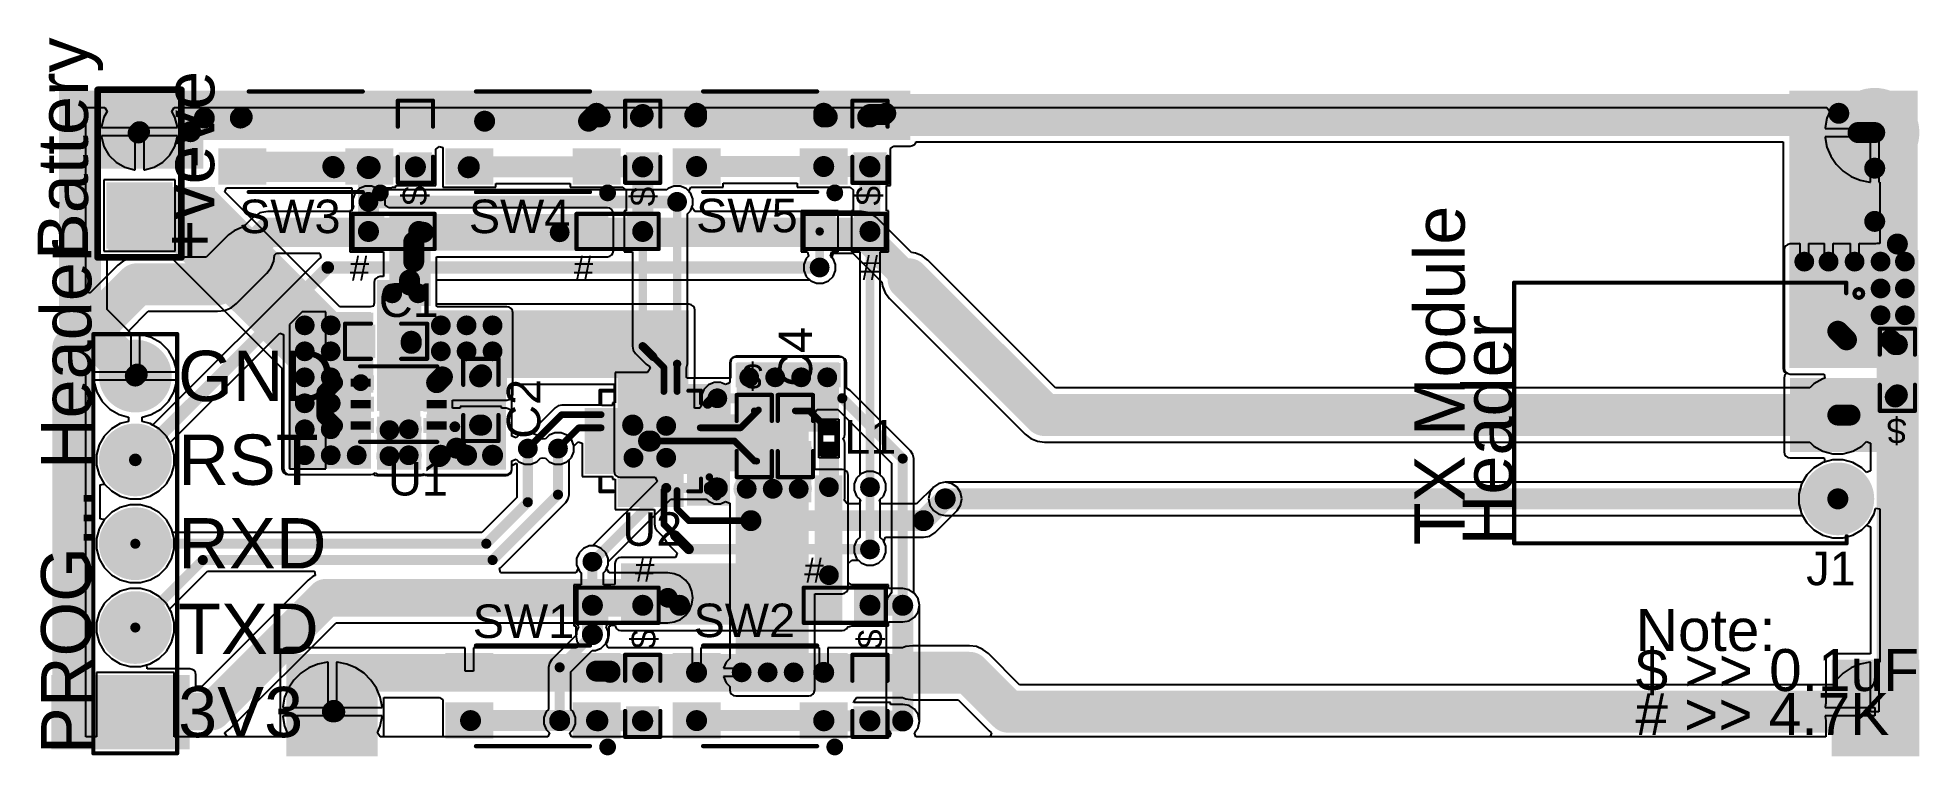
# Model space of a CAD drawing. Header units: millimetres. Extents: x -0.2 to 56.7, y -0.4 to 21.4.
import ezdxf

# ---------------------------------------------------------------- set-up
doc = ezdxf.new("R2010")
doc.units = ezdxf.units.MM
for name, color, linetype in [('BottomLayer', 5, 'Continuous'), ('BottomSolder', 6, 'Continuous'), ('MultiLayer', 9, 'Continuous'), ('PadHoleLayer', 156, 'Continuous'), ('TopLayer', 1, 'Continuous'), ('TopOverlay', 2, 'Continuous'), ('TopPaste', 8, 'Continuous'), ('TopSolder', 216, 'Continuous'), ('ViaHoleLayer', 16, 'Continuous')]:
    doc.layers.add(name, color=color, linetype=linetype)
doc.styles.add('Arial', font='', dxfattribs={"height": 0.2})
doc.styles.get('Arial').set_extended_font_data('Arial')

msp = doc.modelspace()

# ---------------------------------------------------------------- texts
at = {"layer": 'TopOverlay', "style": 'Arial'}
for s, height, rotation, p in [('Battery', 1.524, 90, (1.284, 14.628)), ('-ve', 1.524, 90, (5.113, 17.405)), ('+ve', 1.524, 90, (5.107, 14.611)), ('$', 0.762, 90, (11.557, 16.281)), ('$', 0.762, 90, (18.466, 16.256)), ('$', 0.762, 90, (25.298, 16.281)), ('TX Module', 1.524, 90, (42.98, 5.982)), ('PROG... Header', 1.524, 90, (1.388, -0.343)), ('#', 0.762, 180, (9.804, 14.757)), ('#', 0.762, 180, (16.586, 14.757)), ('#', 0.762, 180, (25.273, 14.783)), ('C4', 1.016, 90, (23.215, 10.787)), ('Header', 1.524, 90, (44.441, 5.982)), ('GND', 1.524, 360, (4.014, 10.356)), ('$', 0.762, 180, (21.717, 11.481)), ('C2', 1.016, 90, (14.986, 9.212)), ('$', 0.762, 180, (56.363, 9.83)), ('RST', 1.524, 360, (4.014, 7.816)), ('RXD', 1.524, 360, (4.014, 5.283)), ('#', 0.762, 180, (18.44, 5.639)), ('#', 0.762, 180, (23.571, 5.613)), ('TXD', 1.524, 360, (4.014, 2.692)), ('Note:', 1.27, 360, (48.158, 2.783)), ('$', 0.762, 90, (18.491, 2.845)), ('$', 0.762, 90, (25.349, 2.845)), ('$ >> 0.1uF', 1.27, 360, (48.154, 1.569)), ('3V3', 1.524, 360, (4.014, 0.17)), ('# >> 4.7K', 1.27, 360, (48.145, 0.236))]:
    msp.add_text(s, height=height, rotation=rotation, dxfattribs=at).set_placement(p)
for s, p in [('SW3', (5.859, 15.443)), ('SW4', (12.819, 15.443)), ('SW5', (19.702, 15.469)), ('C1', (10.092, 12.903)), ('L1', (24.189, 8.763)), ('U1', (10.372, 7.493)), ('U2', (17.467, 5.969)), ('J1', (53.323, 4.775)), ('SW1', (12.937, 3.175)), ('SW2', (19.626, 3.201))]:
    msp.add_text(s, height=1.016, dxfattribs=at).set_placement(p)

# ---------------------------------------------------------------- blocks, each defined once
blk = doc.blocks.new('HDR1X5_1')
at = {"layer": 'BottomLayer'}
blk.add_hatch(color=5, dxfattribs=at).paths.add_polyline_path([(-6.08, 1), (-4.08, 1), (-4.08, -1), (-6.08, -1)])
h = blk.add_hatch(color=5, dxfattribs=at)
edge = h.paths.add_edge_path()
edge.add_arc((-2.54, 0), 1, 0, 360)
h = blk.add_hatch(color=5, dxfattribs=at)
edge = h.paths.add_edge_path()
edge.add_arc((0, 0), 1, 0, 360)
h = blk.add_hatch(color=5, dxfattribs=at)
edge = h.paths.add_edge_path()
edge.add_arc((2.54, 0), 1, 0, 360)
h = blk.add_hatch(color=5, dxfattribs=at)
edge = h.paths.add_edge_path()
edge.add_arc((5.08, 0), 1, 0, 360)
at = {"layer": 'BottomSolder'}
blk.add_hatch(color=6, dxfattribs=at).paths.add_polyline_path([(-6.182, 1.102), (-3.978, 1.102), (-3.978, -1.102), (-6.182, -1.102)])
h = blk.add_hatch(color=6, dxfattribs=at)
edge = h.paths.add_edge_path()
edge.add_arc((-2.54, 0), 1.102, 0, 360)
h = blk.add_hatch(color=6, dxfattribs=at)
edge = h.paths.add_edge_path()
edge.add_arc((0, 0), 1.102, 0, 360)
h = blk.add_hatch(color=6, dxfattribs=at)
edge = h.paths.add_edge_path()
edge.add_arc((2.54, 0), 1.102, 0, 360)
h = blk.add_hatch(color=6, dxfattribs=at)
edge = h.paths.add_edge_path()
edge.add_arc((5.08, 0), 1.102, 0, 360)
at = {"layer": 'MultiLayer'}
blk.add_hatch(color=9, dxfattribs=at).paths.add_polyline_path([(-6.08, 1), (-4.08, 1), (-4.08, -1), (-6.08, -1)])
h = blk.add_hatch(color=9, dxfattribs=at)
edge = h.paths.add_edge_path()
edge.add_arc((-2.54, 0), 1, 0, 360)
h = blk.add_hatch(color=9, dxfattribs=at)
edge = h.paths.add_edge_path()
edge.add_arc((0, 0), 1, 0, 360)
h = blk.add_hatch(color=9, dxfattribs=at)
edge = h.paths.add_edge_path()
edge.add_arc((2.54, 0), 1, 0, 360)
h = blk.add_hatch(color=9, dxfattribs=at)
edge = h.paths.add_edge_path()
edge.add_arc((5.08, 0), 1, 0, 360)
at = {"layer": 'PadHoleLayer'}
h = blk.add_hatch(color=156, dxfattribs=at)
edge = h.paths.add_edge_path()
edge.add_arc((-5.08, 0), 0.51, 0, 360)
h = blk.add_hatch(color=156, dxfattribs=at)
edge = h.paths.add_edge_path()
edge.add_arc((-2.54, 0), 0.51, 0, 360)
h = blk.add_hatch(color=156, dxfattribs=at)
edge = h.paths.add_edge_path()
edge.add_arc((0, 0), 0.51, 0, 360)
h = blk.add_hatch(color=156, dxfattribs=at)
edge = h.paths.add_edge_path()
edge.add_arc((2.54, 0), 0.51, 0, 360)
h = blk.add_hatch(color=156, dxfattribs=at)
edge = h.paths.add_edge_path()
edge.add_arc((5.08, 0), 0.51, 0, 360)
at = {"layer": 'TopLayer'}
blk.add_hatch(color=1, dxfattribs=at).paths.add_polyline_path([(-6.08, 1), (-4.08, 1), (-4.08, -1), (-6.08, -1)])
h = blk.add_hatch(color=1, dxfattribs=at)
edge = h.paths.add_edge_path()
edge.add_arc((-2.54, 0), 1, 0, 360)
h = blk.add_hatch(color=1, dxfattribs=at)
edge = h.paths.add_edge_path()
edge.add_arc((0, 0), 1, 0, 360)
h = blk.add_hatch(color=1, dxfattribs=at)
edge = h.paths.add_edge_path()
edge.add_arc((2.54, 0), 1, 0, 360)
h = blk.add_hatch(color=1, dxfattribs=at)
edge = h.paths.add_edge_path()
edge.add_arc((5.08, 0), 1, 0, 360)
at = {"layer": 'TopSolder'}
blk.add_hatch(color=216, dxfattribs=at).paths.add_polyline_path([(-6.182, 1.102), (-3.978, 1.102), (-3.978, -1.102), (-6.182, -1.102)])
h = blk.add_hatch(color=216, dxfattribs=at)
edge = h.paths.add_edge_path()
edge.add_arc((-2.54, 0), 1.102, 0, 360)
h = blk.add_hatch(color=216, dxfattribs=at)
edge = h.paths.add_edge_path()
edge.add_arc((0, 0), 1.102, 0, 360)
h = blk.add_hatch(color=216, dxfattribs=at)
edge = h.paths.add_edge_path()
edge.add_arc((2.54, 0), 1.102, 0, 360)
h = blk.add_hatch(color=216, dxfattribs=at)
edge = h.paths.add_edge_path()
edge.add_arc((5.08, 0), 1.102, 0, 360)
at = {"layer": 'TopOverlay', "const_width": 0.127}
for points in [[(-6.35, 1.27), (-6.35, -1.27)], [(-6.35, 1.27), (6.35, 1.27)], [(6.35, 1.27), (6.35, -1.27)], [(-6.35, -1.27), (6.35, -1.27)]]:
    blk.add_lwpolyline(points, dxfattribs=at)
at = {"layer": 'TopOverlay', "const_width": 0.0635}
for points in [[(-6.382, 1.27, 1), (-6.318, 1.27, 1)], [(-6.382, 1.27, 1), (-6.318, 1.27, 1)], [(6.318, 1.27, 1), (6.382, 1.27, 1)], [(6.318, 1.27, 1), (6.382, 1.27, 1)], [(-6.382, -1.27, 1), (-6.318, -1.27, 1)], [(-6.382, -1.27, 1), (-6.318, -1.27, 1)], [(6.318, -1.27, 1), (6.382, -1.27, 1)], [(6.318, -1.27, 1), (6.382, -1.27, 1)]]:
    blk.add_lwpolyline(points, format="xyb", close=True, dxfattribs=at)
blk = doc.blocks.new('RES_0603_2')
at = {"layer": 'TopLayer'}
for points in [[(-0.381, 0.4445), (-0.381, -0.4445), (-1.143, -0.4445), (-1.143, 0.4445)], [(1.143, 0.4445), (1.143, -0.4445), (0.381, -0.4445), (0.381, 0.4445)]]:
    blk.add_hatch(color=1, dxfattribs=at).paths.add_polyline_path(points)
at = {"layer": 'TopPaste'}
for points in [[(-0.381, 0.4445), (-0.381, -0.4445), (-1.143, -0.4445), (-1.143, 0.4445)], [(1.143, 0.4445), (1.143, -0.4445), (0.381, -0.4445), (0.381, 0.4445)]]:
    blk.add_hatch(color=8, dxfattribs=at).paths.add_polyline_path(points)
at = {"layer": 'TopSolder'}
for points in [[(-0.2794, 0.5461), (-0.2794, -0.5461), (-1.2446, -0.5461), (-1.2446, 0.5461)], [(1.2446, 0.5461), (1.2446, -0.5461), (0.2794, -0.5461), (0.2794, 0.5461)]]:
    blk.add_hatch(color=216, dxfattribs=at).paths.add_polyline_path(points)
at = {"layer": 'TopOverlay', "const_width": 0.127}
for points in [[(-1.2446, -0.5334), (-1.2446, 0.5334)], [(-1.2446, 0.5334), (1.2446, 0.5334)], [(1.2446, -0.5334), (1.2446, 0.5334)], [(-1.2446, -0.5334), (1.2446, -0.5334)]]:
    blk.add_lwpolyline(points, dxfattribs=at)
at = {"layer": 'TopOverlay', "const_width": 0.0635}
for points in [[(-1.27635, 0.5334, 1), (-1.21285, 0.5334, 1)], [(-1.27635, 0.5334, 1), (-1.21285, 0.5334, 1)], [(1.21285, 0.5334, 1), (1.27635, 0.5334, 1)], [(1.21285, 0.5334, 1), (1.27635, 0.5334, 1)], [(-1.27635, -0.5334, 1), (-1.21285, -0.5334, 1)], [(-1.27635, -0.5334, 1), (-1.21285, -0.5334, 1)], [(1.21285, -0.5334, 1), (1.27635, -0.5334, 1)], [(1.21285, -0.5334, 1), (1.27635, -0.5334, 1)]]:
    blk.add_lwpolyline(points, format="xyb", close=True, dxfattribs=at)
blk = doc.blocks.new('20_QFN_3')
at = {"layer": 'TopLayer'}
for points in [[(-0.9, 1.9), (-0.7, 1.9), (-0.7, 1.1), (-0.9, 1.1)], [(-0.5, 1.9), (-0.3, 1.9), (-0.3, 1.1), (-0.5, 1.1)], [(-0.1, 1.9), (0.1, 1.9), (0.1, 1.1), (-0.1, 1.1)], [(0.3, 1.9), (0.5, 1.9), (0.5, 1.1), (0.3, 1.1)], [(0.7, 1.9), (0.9, 1.9), (0.9, 1.1), (0.7, 1.1)], [(-1.9, 0.9), (-1.1, 0.9), (-1.1, 0.7), (-1.9, 0.7)], [(-0.9, 0.9), (0.9, 0.9), (0.9, -0.9), (-0.9, -0.9)], [(1.1, 0.9), (1.9, 0.9), (1.9, 0.7), (1.1, 0.7)], [(-1.9, 0.5), (-1.1, 0.5), (-1.1, 0.3), (-1.9, 0.3)], [(-1.9, 0.1), (-1.1, 0.1), (-1.1, -0.1), (-1.9, -0.1)], [(1.1, 0.5), (1.9, 0.5), (1.9, 0.3), (1.1, 0.3)], [(1.1, 0.1), (1.9, 0.1), (1.9, -0.1), (1.1, -0.1)], [(-1.9, -0.3), (-1.1, -0.3), (-1.1, -0.5), (-1.9, -0.5)], [(1.1, -0.3), (1.9, -0.3), (1.9, -0.5), (1.1, -0.5)], [(-1.9, -0.7), (-1.1, -0.7), (-1.1, -0.9), (-1.9, -0.9)], [(-0.9, -1.1), (-0.7, -1.1), (-0.7, -1.9), (-0.9, -1.9)], [(-0.5, -1.1), (-0.3, -1.1), (-0.3, -1.9), (-0.5, -1.9)], [(-0.1, -1.1), (0.1, -1.1), (0.1, -1.9), (-0.1, -1.9)], [(0.3, -1.1), (0.5, -1.1), (0.5, -1.9), (0.3, -1.9)], [(0.7, -1.1), (0.9, -1.1), (0.9, -1.9), (0.7, -1.9)], [(1.1, -0.7), (1.9, -0.7), (1.9, -0.9), (1.1, -0.9)]]:
    blk.add_hatch(color=1, dxfattribs=at).paths.add_polyline_path(points)
at = {"layer": 'TopPaste'}
for points in [[(-0.9, 1.9), (-0.7, 1.9), (-0.7, 1.1), (-0.9, 1.1)], [(-0.5, 1.9), (-0.3, 1.9), (-0.3, 1.1), (-0.5, 1.1)], [(-0.1, 1.9), (0.1, 1.9), (0.1, 1.1), (-0.1, 1.1)], [(0.3, 1.9), (0.5, 1.9), (0.5, 1.1), (0.3, 1.1)], [(0.7, 1.9), (0.9, 1.9), (0.9, 1.1), (0.7, 1.1)], [(-1.9, 0.9), (-1.1, 0.9), (-1.1, 0.7), (-1.9, 0.7)], [(-0.9, 0.9), (0.9, 0.9), (0.9, -0.9), (-0.9, -0.9)], [(1.1, 0.9), (1.9, 0.9), (1.9, 0.7), (1.1, 0.7)], [(-1.9, 0.5), (-1.1, 0.5), (-1.1, 0.3), (-1.9, 0.3)], [(-1.9, 0.1), (-1.1, 0.1), (-1.1, -0.1), (-1.9, -0.1)], [(1.1, 0.5), (1.9, 0.5), (1.9, 0.3), (1.1, 0.3)], [(1.1, 0.1), (1.9, 0.1), (1.9, -0.1), (1.1, -0.1)], [(-1.9, -0.3), (-1.1, -0.3), (-1.1, -0.5), (-1.9, -0.5)], [(1.1, -0.3), (1.9, -0.3), (1.9, -0.5), (1.1, -0.5)], [(-1.9, -0.7), (-1.1, -0.7), (-1.1, -0.9), (-1.9, -0.9)], [(-0.9, -1.1), (-0.7, -1.1), (-0.7, -1.9), (-0.9, -1.9)], [(-0.5, -1.1), (-0.3, -1.1), (-0.3, -1.9), (-0.5, -1.9)], [(-0.1, -1.1), (0.1, -1.1), (0.1, -1.9), (-0.1, -1.9)], [(0.3, -1.1), (0.5, -1.1), (0.5, -1.9), (0.3, -1.9)], [(0.7, -1.1), (0.9, -1.1), (0.9, -1.9), (0.7, -1.9)], [(1.1, -0.7), (1.9, -0.7), (1.9, -0.9), (1.1, -0.9)]]:
    blk.add_hatch(color=8, dxfattribs=at).paths.add_polyline_path(points)
at = {"layer": 'TopSolder'}
for points in [[(-1.002, 2.002), (-0.598, 2.002), (-0.598, 0.998), (-1.002, 0.998)], [(-0.602, 2.002), (-0.198, 2.002), (-0.198, 0.998), (-0.602, 0.998)], [(-0.202, 2.002), (0.202, 2.002), (0.202, 0.998), (-0.202, 0.998)], [(0.198, 2.002), (0.602, 2.002), (0.602, 0.998), (0.198, 0.998)], [(0.598, 2.002), (1.002, 2.002), (1.002, 0.998), (0.598, 0.998)], [(-2.002, 1.002), (-0.998, 1.002), (-0.998, 0.598), (-2.002, 0.598)], [(-2.002, 0.602), (-0.998, 0.602), (-0.998, 0.198), (-2.002, 0.198)], [(-1.002, 1.002), (1.002, 1.002), (1.002, -1.002), (-1.002, -1.002)], [(0.998, 1.002), (2.002, 1.002), (2.002, 0.598), (0.998, 0.598)], [(0.998, 0.602), (2.002, 0.602), (2.002, 0.198), (0.998, 0.198)], [(-2.002, 0.202), (-0.998, 0.202), (-0.998, -0.202), (-2.002, -0.202)], [(0.998, 0.202), (2.002, 0.202), (2.002, -0.202), (0.998, -0.202)], [(-2.002, -0.198), (-0.998, -0.198), (-0.998, -0.602), (-2.002, -0.602)], [(0.998, -0.198), (2.002, -0.198), (2.002, -0.602), (0.998, -0.602)], [(-2.002, -0.598), (-0.998, -0.598), (-0.998, -1.002), (-2.002, -1.002)], [(-1.002, -0.998), (-0.598, -0.998), (-0.598, -2.002), (-1.002, -2.002)], [(-0.602, -0.998), (-0.198, -0.998), (-0.198, -2.002), (-0.602, -2.002)], [(-0.202, -0.998), (0.202, -0.998), (0.202, -2.002), (-0.202, -2.002)], [(0.198, -0.998), (0.602, -0.998), (0.602, -2.002), (0.198, -2.002)], [(0.598, -0.998), (1.002, -0.998), (1.002, -2.002), (0.598, -2.002)], [(0.998, -0.598), (2.002, -0.598), (2.002, -1.002), (0.998, -1.002)]]:
    blk.add_hatch(color=216, dxfattribs=at).paths.add_polyline_path(points)
at = {"layer": 'TopOverlay'}
for points, const_width in [([(-1.727, 1.092, 1), (-1.829, 1.092, 1)], 0.127), ([(-1.861, 1.092, 1), (-1.797, 1.092, 1)], 0.0635), ([(-1.759, 1.092, 1), (-1.695, 1.092, 1)], 0.0635), ([(-1.556, 1.524, 1), (-1.492, 1.524, 1)], 0.0635), ([(-1.556, 1.524, 1), (-1.492, 1.524, 1)], 0.0635), ([(-1.556, 1.143, 1), (-1.492, 1.143, 1)], 0.0635), ([(-1.175, 1.524, 1), (-1.111, 1.524, 1)], 0.0635), ([(1.111, 1.524, 1), (1.175, 1.524, 1)], 0.0635), ([(1.492, 1.524, 1), (1.556, 1.524, 1)], 0.0635), ([(1.492, 1.524, 1), (1.556, 1.524, 1)], 0.0635), ([(1.492, 1.143, 1), (1.556, 1.143, 1)], 0.0635), ([(-1.556, -1.143, 1), (-1.492, -1.143, 1)], 0.0635), ([(1.492, -1.143, 1), (1.556, -1.143, 1)], 0.0635), ([(-1.556, -1.524, 1), (-1.492, -1.524, 1)], 0.0635), ([(-1.556, -1.524, 1), (-1.492, -1.524, 1)], 0.0635), ([(-1.175, -1.524, 1), (-1.111, -1.524, 1)], 0.0635), ([(1.111, -1.524, 1), (1.175, -1.524, 1)], 0.0635), ([(1.492, -1.524, 1), (1.556, -1.524, 1)], 0.0635), ([(1.492, -1.524, 1), (1.556, -1.524, 1)], 0.0635)]:
    blk.add_lwpolyline(points, format="xyb", close=True, dxfattribs=dict(at, const_width=const_width))
at = {"layer": 'TopOverlay', "const_width": 0.127}
for points in [[(-1.524, 1.524), (-1.524, 1.143)], [(-1.143, 1.524), (-1.524, 1.524)], [(1.524, 1.524), (1.143, 1.524)], [(1.524, 1.524), (1.524, 1.143)], [(-1.524, -1.143), (-1.524, -1.524)], [(1.524, -1.143), (1.524, -1.524)], [(-1.143, -1.524), (-1.524, -1.524)], [(1.524, -1.524), (1.143, -1.524)]]:
    blk.add_lwpolyline(points, dxfattribs=at)
blk = doc.blocks.new('WSON_6_4')
at = {"layer": 'TopLayer'}
for points in [[(-1.45, 0.775), (-0.85, 0.775), (-0.85, 0.525), (-1.45, 0.525)], [(-0.375, 0.6), (0.375, 0.6), (0.375, -0.6), (-0.375, -0.6)], [(0.85, 0.775), (1.45, 0.775), (1.45, 0.525), (0.85, 0.525)], [(-1.45, 0.125), (-0.85, 0.125), (-0.85, -0.125), (-1.45, -0.125)], [(0.85, 0.125), (1.45, 0.125), (1.45, -0.125), (0.85, -0.125)], [(-1.45, -0.525), (-0.85, -0.525), (-0.85, -0.775), (-1.45, -0.775)], [(0.85, -0.525), (1.45, -0.525), (1.45, -0.775), (0.85, -0.775)]]:
    blk.add_hatch(color=1, dxfattribs=at).paths.add_polyline_path(points)
at = {"layer": 'TopPaste'}
for points in [[(-1.45, 0.775), (-0.85, 0.775), (-0.85, 0.525), (-1.45, 0.525)], [(-0.375, 0.6), (0.375, 0.6), (0.375, -0.6), (-0.375, -0.6)], [(0.85, 0.775), (1.45, 0.775), (1.45, 0.525), (0.85, 0.525)], [(-1.45, 0.125), (-0.85, 0.125), (-0.85, -0.125), (-1.45, -0.125)], [(0.85, 0.125), (1.45, 0.125), (1.45, -0.125), (0.85, -0.125)], [(-1.45, -0.525), (-0.85, -0.525), (-0.85, -0.775), (-1.45, -0.775)], [(0.85, -0.525), (1.45, -0.525), (1.45, -0.775), (0.85, -0.775)]]:
    blk.add_hatch(color=8, dxfattribs=at).paths.add_polyline_path(points)
at = {"layer": 'TopSolder'}
for points in [[(-1.552, 0.877), (-0.748, 0.877), (-0.748, 0.423), (-1.552, 0.423)], [(-0.477, 0.702), (0.477, 0.702), (0.477, -0.702), (-0.477, -0.702)], [(0.748, 0.877), (1.552, 0.877), (1.552, 0.423), (0.748, 0.423)], [(-1.552, 0.227), (-0.748, 0.227), (-0.748, -0.227), (-1.552, -0.227)], [(0.748, 0.227), (1.552, 0.227), (1.552, -0.227), (0.748, -0.227)], [(-1.552, -0.423), (-0.748, -0.423), (-0.748, -0.877), (-1.552, -0.877)], [(0.748, -0.423), (1.552, -0.423), (1.552, -0.877), (0.748, -0.877)]]:
    blk.add_hatch(color=216, dxfattribs=at).paths.add_polyline_path(points)
at = {"layer": 'TopOverlay', "const_width": 0.127}
for points in [[(1.168, 1.143), (-1.168, 1.143)], [(1.168, -1.143), (-1.168, -1.143)]]:
    blk.add_lwpolyline(points, dxfattribs=at)
at = {"layer": 'TopOverlay'}
for points, const_width in [([(-1.2, 1.143, 1), (-1.137, 1.143, 1)], 0.0635), ([(1.137, 1.143, 1), (1.2, 1.143, 1)], 0.0635), ([(-1.666, 0.686, 1), (-1.738, 0.686, 1)], 0.254), ([(-1.801, 0.686, 1), (-1.674, 0.686, 1)], 0.127), ([(-1.729, 0.686, 1), (-1.602, 0.686, 1)], 0.127), ([(-1.2, -1.143, 1), (-1.137, -1.143, 1)], 0.0635), ([(1.137, -1.143, 1), (1.2, -1.143, 1)], 0.0635)]:
    blk.add_lwpolyline(points, format="xyb", close=True, dxfattribs=dict(at, const_width=const_width))
blk = doc.blocks.new('TS_1185EC_C_D_B_5')
at = {"layer": 'TopLayer'}
for points in [[(-2.55, 1.2), (-1.3, 1.2), (-1.3, 0.3), (-2.55, 0.3)], [(1.3, 1.2), (2.55, 1.2), (2.55, 0.3), (1.3, 0.3)], [(-2.55, -0.3), (-1.3, -0.3), (-1.3, -1.2), (-2.55, -1.2)], [(1.3, -0.3), (2.55, -0.3), (2.55, -1.2), (1.3, -1.2)]]:
    blk.add_hatch(color=1, dxfattribs=at).paths.add_polyline_path(points)
at = {"layer": 'TopPaste'}
for points in [[(-2.55, 1.2), (-1.3, 1.2), (-1.3, 0.3), (-2.55, 0.3)], [(1.3, 1.2), (2.55, 1.2), (2.55, 0.3), (1.3, 0.3)], [(-2.55, -0.3), (-1.3, -0.3), (-1.3, -1.2), (-2.55, -1.2)], [(1.3, -0.3), (2.55, -0.3), (2.55, -1.2), (1.3, -1.2)]]:
    blk.add_hatch(color=8, dxfattribs=at).paths.add_polyline_path(points)
at = {"layer": 'TopSolder'}
for points in [[(-2.652, 1.302), (-1.198, 1.302), (-1.198, 0.198), (-2.652, 0.198)], [(1.198, 1.302), (2.652, 1.302), (2.652, 0.198), (1.198, 0.198)], [(-2.652, -0.198), (-1.198, -0.198), (-1.198, -1.302), (-2.652, -1.302)], [(1.198, -0.198), (2.652, -0.198), (2.652, -1.302), (1.198, -1.302)]]:
    blk.add_hatch(color=216, dxfattribs=at).paths.add_polyline_path(points)
at = {"layer": 'TopOverlay'}
for points, const_width in [([(-2.134, 1.549, 1), (-2.388, 1.549, 1)], 0.254), ([(-2.451, 1.549, 1), (-2.324, 1.549, 1)], 0.127), ([(-2.197, 1.549, 1), (-2.07, 1.549, 1)], 0.127), ([(-1.759, 1.524, 1), (-1.695, 1.524, 1)], 0.0635), ([(1.695, 1.524, 1), (1.759, 1.524, 1)], 0.0635), ([(-1.759, -1.524, 1), (-1.695, -1.524, 1)], 0.0635), ([(1.695, -1.524, 1), (1.759, -1.524, 1)], 0.0635)]:
    blk.add_lwpolyline(points, format="xyb", close=True, dxfattribs=dict(at, const_width=const_width))
at = {"layer": 'TopOverlay', "const_width": 0.127}
for points in [[(1.727, 1.524), (-1.727, 1.524)], [(1.727, -1.524), (-1.727, -1.524)]]:
    blk.add_lwpolyline(points, dxfattribs=at)
blk = doc.blocks.new('TS_1185EC_C_D_B_6')
at = {"layer": 'TopLayer'}
for points in [[(-2.55, 1.2), (-1.3, 1.2), (-1.3, 0.3), (-2.55, 0.3)], [(1.3, 1.2), (2.55, 1.2), (2.55, 0.3), (1.3, 0.3)], [(-2.55, -0.3), (-1.3, -0.3), (-1.3, -1.2), (-2.55, -1.2)], [(1.3, -0.3), (2.55, -0.3), (2.55, -1.2), (1.3, -1.2)]]:
    blk.add_hatch(color=1, dxfattribs=at).paths.add_polyline_path(points)
at = {"layer": 'TopPaste'}
for points in [[(-2.55, 1.2), (-1.3, 1.2), (-1.3, 0.3), (-2.55, 0.3)], [(1.3, 1.2), (2.55, 1.2), (2.55, 0.3), (1.3, 0.3)], [(-2.55, -0.3), (-1.3, -0.3), (-1.3, -1.2), (-2.55, -1.2)], [(1.3, -0.3), (2.55, -0.3), (2.55, -1.2), (1.3, -1.2)]]:
    blk.add_hatch(color=8, dxfattribs=at).paths.add_polyline_path(points)
at = {"layer": 'TopSolder'}
for points in [[(-2.652, 1.302), (-1.198, 1.302), (-1.198, 0.198), (-2.652, 0.198)], [(1.198, 1.302), (2.652, 1.302), (2.652, 0.198), (1.198, 0.198)], [(-2.652, -0.198), (-1.198, -0.198), (-1.198, -1.302), (-2.652, -1.302)], [(1.198, -0.198), (2.652, -0.198), (2.652, -1.302), (1.198, -1.302)]]:
    blk.add_hatch(color=216, dxfattribs=at).paths.add_polyline_path(points)
at = {"layer": 'TopOverlay'}
for points, const_width in [([(-2.134, 1.549, 1), (-2.388, 1.549, 1)], 0.254), ([(-2.451, 1.549, 1), (-2.324, 1.549, 1)], 0.127), ([(-2.197, 1.549, 1), (-2.07, 1.549, 1)], 0.127), ([(-1.759, 1.524, 1), (-1.695, 1.524, 1)], 0.0635), ([(1.695, 1.524, 1), (1.759, 1.524, 1)], 0.0635), ([(-1.759, -1.524, 1), (-1.695, -1.524, 1)], 0.0635), ([(1.695, -1.524, 1), (1.759, -1.524, 1)], 0.0635)]:
    blk.add_lwpolyline(points, format="xyb", close=True, dxfattribs=dict(at, const_width=const_width))
at = {"layer": 'TopOverlay', "const_width": 0.127}
for points in [[(1.727, 1.524), (-1.727, 1.524)], [(1.727, -1.524), (-1.727, -1.524)]]:
    blk.add_lwpolyline(points, dxfattribs=at)
blk = doc.blocks.new('TS_1185EC_C_D_B_7')
at = {"layer": 'TopLayer'}
for points in [[(-2.55, 1.2), (-1.3, 1.2), (-1.3, 0.3), (-2.55, 0.3)], [(1.3, 1.2), (2.55, 1.2), (2.55, 0.3), (1.3, 0.3)], [(-2.55, -0.3), (-1.3, -0.3), (-1.3, -1.2), (-2.55, -1.2)], [(1.3, -0.3), (2.55, -0.3), (2.55, -1.2), (1.3, -1.2)]]:
    blk.add_hatch(color=1, dxfattribs=at).paths.add_polyline_path(points)
at = {"layer": 'TopPaste'}
for points in [[(-2.55, 1.2), (-1.3, 1.2), (-1.3, 0.3), (-2.55, 0.3)], [(1.3, 1.2), (2.55, 1.2), (2.55, 0.3), (1.3, 0.3)], [(-2.55, -0.3), (-1.3, -0.3), (-1.3, -1.2), (-2.55, -1.2)], [(1.3, -0.3), (2.55, -0.3), (2.55, -1.2), (1.3, -1.2)]]:
    blk.add_hatch(color=8, dxfattribs=at).paths.add_polyline_path(points)
at = {"layer": 'TopSolder'}
for points in [[(-2.652, 1.302), (-1.198, 1.302), (-1.198, 0.198), (-2.652, 0.198)], [(1.198, 1.302), (2.652, 1.302), (2.652, 0.198), (1.198, 0.198)], [(-2.652, -0.198), (-1.198, -0.198), (-1.198, -1.302), (-2.652, -1.302)], [(1.198, -0.198), (2.652, -0.198), (2.652, -1.302), (1.198, -1.302)]]:
    blk.add_hatch(color=216, dxfattribs=at).paths.add_polyline_path(points)
at = {"layer": 'TopOverlay'}
for points, const_width in [([(-2.134, 1.549, 1), (-2.388, 1.549, 1)], 0.254), ([(-2.451, 1.549, 1), (-2.324, 1.549, 1)], 0.127), ([(-2.197, 1.549, 1), (-2.07, 1.549, 1)], 0.127), ([(-1.759, 1.524, 1), (-1.695, 1.524, 1)], 0.0635), ([(1.695, 1.524, 1), (1.759, 1.524, 1)], 0.0635), ([(-1.759, -1.524, 1), (-1.695, -1.524, 1)], 0.0635), ([(1.695, -1.524, 1), (1.759, -1.524, 1)], 0.0635)]:
    blk.add_lwpolyline(points, format="xyb", close=True, dxfattribs=dict(at, const_width=const_width))
at = {"layer": 'TopOverlay', "const_width": 0.127}
for points in [[(1.727, 1.524), (-1.727, 1.524)], [(1.727, -1.524), (-1.727, -1.524)]]:
    blk.add_lwpolyline(points, dxfattribs=at)
blk = doc.blocks.new('TS_1185EC_C_D_B_8')
at = {"layer": 'TopLayer'}
for points in [[(-2.55, 1.2), (-1.3, 1.2), (-1.3, 0.3), (-2.55, 0.3)], [(1.3, 1.2), (2.55, 1.2), (2.55, 0.3), (1.3, 0.3)], [(-2.55, -0.3), (-1.3, -0.3), (-1.3, -1.2), (-2.55, -1.2)], [(1.3, -0.3), (2.55, -0.3), (2.55, -1.2), (1.3, -1.2)]]:
    blk.add_hatch(color=1, dxfattribs=at).paths.add_polyline_path(points)
at = {"layer": 'TopPaste'}
for points in [[(-2.55, 1.2), (-1.3, 1.2), (-1.3, 0.3), (-2.55, 0.3)], [(1.3, 1.2), (2.55, 1.2), (2.55, 0.3), (1.3, 0.3)], [(-2.55, -0.3), (-1.3, -0.3), (-1.3, -1.2), (-2.55, -1.2)], [(1.3, -0.3), (2.55, -0.3), (2.55, -1.2), (1.3, -1.2)]]:
    blk.add_hatch(color=8, dxfattribs=at).paths.add_polyline_path(points)
at = {"layer": 'TopSolder'}
for points in [[(-2.652, 1.302), (-1.198, 1.302), (-1.198, 0.198), (-2.652, 0.198)], [(1.198, 1.302), (2.652, 1.302), (2.652, 0.198), (1.198, 0.198)], [(-2.652, -0.198), (-1.198, -0.198), (-1.198, -1.302), (-2.652, -1.302)], [(1.198, -0.198), (2.652, -0.198), (2.652, -1.302), (1.198, -1.302)]]:
    blk.add_hatch(color=216, dxfattribs=at).paths.add_polyline_path(points)
at = {"layer": 'TopOverlay'}
for points, const_width in [([(-2.134, 1.549, 1), (-2.388, 1.549, 1)], 0.254), ([(-2.451, 1.549, 1), (-2.324, 1.549, 1)], 0.127), ([(-2.197, 1.549, 1), (-2.07, 1.549, 1)], 0.127), ([(-1.759, 1.524, 1), (-1.695, 1.524, 1)], 0.0635), ([(1.695, 1.524, 1), (1.759, 1.524, 1)], 0.0635), ([(-1.759, -1.524, 1), (-1.695, -1.524, 1)], 0.0635), ([(1.695, -1.524, 1), (1.759, -1.524, 1)], 0.0635)]:
    blk.add_lwpolyline(points, format="xyb", close=True, dxfattribs=dict(at, const_width=const_width))
at = {"layer": 'TopOverlay', "const_width": 0.127}
for points in [[(1.727, 1.524), (-1.727, 1.524)], [(1.727, -1.524), (-1.727, -1.524)]]:
    blk.add_lwpolyline(points, dxfattribs=at)
blk = doc.blocks.new('TS_1185EC_C_D_B_9')
at = {"layer": 'TopLayer'}
for points in [[(-2.55, 1.2), (-1.3, 1.2), (-1.3, 0.3), (-2.55, 0.3)], [(1.3, 1.2), (2.55, 1.2), (2.55, 0.3), (1.3, 0.3)], [(-2.55, -0.3), (-1.3, -0.3), (-1.3, -1.2), (-2.55, -1.2)], [(1.3, -0.3), (2.55, -0.3), (2.55, -1.2), (1.3, -1.2)]]:
    blk.add_hatch(color=1, dxfattribs=at).paths.add_polyline_path(points)
at = {"layer": 'TopPaste'}
for points in [[(-2.55, 1.2), (-1.3, 1.2), (-1.3, 0.3), (-2.55, 0.3)], [(1.3, 1.2), (2.55, 1.2), (2.55, 0.3), (1.3, 0.3)], [(-2.55, -0.3), (-1.3, -0.3), (-1.3, -1.2), (-2.55, -1.2)], [(1.3, -0.3), (2.55, -0.3), (2.55, -1.2), (1.3, -1.2)]]:
    blk.add_hatch(color=8, dxfattribs=at).paths.add_polyline_path(points)
at = {"layer": 'TopSolder'}
for points in [[(-2.652, 1.302), (-1.198, 1.302), (-1.198, 0.198), (-2.652, 0.198)], [(1.198, 1.302), (2.652, 1.302), (2.652, 0.198), (1.198, 0.198)], [(-2.652, -0.198), (-1.198, -0.198), (-1.198, -1.302), (-2.652, -1.302)], [(1.198, -0.198), (2.652, -0.198), (2.652, -1.302), (1.198, -1.302)]]:
    blk.add_hatch(color=216, dxfattribs=at).paths.add_polyline_path(points)
at = {"layer": 'TopOverlay'}
for points, const_width in [([(-2.134, 1.549, 1), (-2.388, 1.549, 1)], 0.254), ([(-2.451, 1.549, 1), (-2.324, 1.549, 1)], 0.127), ([(-2.197, 1.549, 1), (-2.07, 1.549, 1)], 0.127), ([(-1.759, 1.524, 1), (-1.695, 1.524, 1)], 0.0635), ([(1.695, 1.524, 1), (1.759, 1.524, 1)], 0.0635), ([(-1.759, -1.524, 1), (-1.695, -1.524, 1)], 0.0635), ([(1.695, -1.524, 1), (1.759, -1.524, 1)], 0.0635)]:
    blk.add_lwpolyline(points, format="xyb", close=True, dxfattribs=dict(at, const_width=const_width))
at = {"layer": 'TopOverlay', "const_width": 0.127}
for points in [[(1.727, 1.524), (-1.727, 1.524)], [(1.727, -1.524), (-1.727, -1.524)]]:
    blk.add_lwpolyline(points, dxfattribs=at)
blk = doc.blocks.new('RES_0603_10')
at = {"layer": 'TopLayer'}
for points in [[(-0.381, 0.4445), (-0.381, -0.4445), (-1.143, -0.4445), (-1.143, 0.4445)], [(1.143, 0.4445), (1.143, -0.4445), (0.381, -0.4445), (0.381, 0.4445)]]:
    blk.add_hatch(color=1, dxfattribs=at).paths.add_polyline_path(points)
at = {"layer": 'TopPaste'}
for points in [[(-0.381, 0.4445), (-0.381, -0.4445), (-1.143, -0.4445), (-1.143, 0.4445)], [(1.143, 0.4445), (1.143, -0.4445), (0.381, -0.4445), (0.381, 0.4445)]]:
    blk.add_hatch(color=8, dxfattribs=at).paths.add_polyline_path(points)
at = {"layer": 'TopSolder'}
for points in [[(-0.2794, 0.5461), (-0.2794, -0.5461), (-1.2446, -0.5461), (-1.2446, 0.5461)], [(1.2446, 0.5461), (1.2446, -0.5461), (0.2794, -0.5461), (0.2794, 0.5461)]]:
    blk.add_hatch(color=216, dxfattribs=at).paths.add_polyline_path(points)
at = {"layer": 'TopOverlay', "const_width": 0.127}
for points in [[(-1.2446, -0.5334), (-1.2446, 0.5334)], [(-1.2446, 0.5334), (1.2446, 0.5334)], [(1.2446, -0.5334), (1.2446, 0.5334)], [(-1.2446, -0.5334), (1.2446, -0.5334)]]:
    blk.add_lwpolyline(points, dxfattribs=at)
at = {"layer": 'TopOverlay', "const_width": 0.0635}
for points in [[(-1.27635, 0.5334, 1), (-1.21285, 0.5334, 1)], [(-1.27635, 0.5334, 1), (-1.21285, 0.5334, 1)], [(1.21285, 0.5334, 1), (1.27635, 0.5334, 1)], [(1.21285, 0.5334, 1), (1.27635, 0.5334, 1)], [(-1.27635, -0.5334, 1), (-1.21285, -0.5334, 1)], [(-1.27635, -0.5334, 1), (-1.21285, -0.5334, 1)], [(1.21285, -0.5334, 1), (1.27635, -0.5334, 1)], [(1.21285, -0.5334, 1), (1.27635, -0.5334, 1)]]:
    blk.add_lwpolyline(points, format="xyb", close=True, dxfattribs=at)
blk = doc.blocks.new('RES_0603_11')
at = {"layer": 'TopLayer'}
for points in [[(-0.381, 0.4445), (-0.381, -0.4445), (-1.143, -0.4445), (-1.143, 0.4445)], [(1.143, 0.4445), (1.143, -0.4445), (0.381, -0.4445), (0.381, 0.4445)]]:
    blk.add_hatch(color=1, dxfattribs=at).paths.add_polyline_path(points)
at = {"layer": 'TopPaste'}
for points in [[(-0.381, 0.4445), (-0.381, -0.4445), (-1.143, -0.4445), (-1.143, 0.4445)], [(1.143, 0.4445), (1.143, -0.4445), (0.381, -0.4445), (0.381, 0.4445)]]:
    blk.add_hatch(color=8, dxfattribs=at).paths.add_polyline_path(points)
at = {"layer": 'TopSolder'}
for points in [[(-0.2794, 0.5461), (-0.2794, -0.5461), (-1.2446, -0.5461), (-1.2446, 0.5461)], [(1.2446, 0.5461), (1.2446, -0.5461), (0.2794, -0.5461), (0.2794, 0.5461)]]:
    blk.add_hatch(color=216, dxfattribs=at).paths.add_polyline_path(points)
at = {"layer": 'TopOverlay', "const_width": 0.127}
for points in [[(-1.2446, 0.5334), (-1.2446, -0.5334)], [(1.2446, 0.5334), (-1.2446, 0.5334)], [(1.2446, 0.5334), (1.2446, -0.5334)], [(1.2446, -0.5334), (-1.2446, -0.5334)]]:
    blk.add_lwpolyline(points, dxfattribs=at)
at = {"layer": 'TopOverlay', "const_width": 0.0635}
for points in [[(-1.27635, 0.5334, 1), (-1.21285, 0.5334, 1)], [(-1.27635, 0.5334, 1), (-1.21285, 0.5334, 1)], [(1.21285, 0.5334, 1), (1.27635, 0.5334, 1)], [(1.21285, 0.5334, 1), (1.27635, 0.5334, 1)], [(-1.27635, -0.5334, 1), (-1.21285, -0.5334, 1)], [(-1.27635, -0.5334, 1), (-1.21285, -0.5334, 1)], [(1.21285, -0.5334, 1), (1.27635, -0.5334, 1)], [(1.21285, -0.5334, 1), (1.27635, -0.5334, 1)]]:
    blk.add_lwpolyline(points, format="xyb", close=True, dxfattribs=at)
blk = doc.blocks.new('RES_0603_12')
at = {"layer": 'TopLayer'}
for points in [[(-0.381, 0.4445), (-0.381, -0.4445), (-1.143, -0.4445), (-1.143, 0.4445)], [(1.143, 0.4445), (1.143, -0.4445), (0.381, -0.4445), (0.381, 0.4445)]]:
    blk.add_hatch(color=1, dxfattribs=at).paths.add_polyline_path(points)
at = {"layer": 'TopPaste'}
for points in [[(-0.381, 0.4445), (-0.381, -0.4445), (-1.143, -0.4445), (-1.143, 0.4445)], [(1.143, 0.4445), (1.143, -0.4445), (0.381, -0.4445), (0.381, 0.4445)]]:
    blk.add_hatch(color=8, dxfattribs=at).paths.add_polyline_path(points)
at = {"layer": 'TopSolder'}
for points in [[(-0.2794, 0.5461), (-0.2794, -0.5461), (-1.2446, -0.5461), (-1.2446, 0.5461)], [(1.2446, 0.5461), (1.2446, -0.5461), (0.2794, -0.5461), (0.2794, 0.5461)]]:
    blk.add_hatch(color=216, dxfattribs=at).paths.add_polyline_path(points)
at = {"layer": 'TopOverlay', "const_width": 0.127}
for points in [[(-1.2446, -0.5334), (-1.2446, 0.5334)], [(-1.2446, 0.5334), (1.2446, 0.5334)], [(1.2446, -0.5334), (1.2446, 0.5334)], [(-1.2446, -0.5334), (1.2446, -0.5334)]]:
    blk.add_lwpolyline(points, dxfattribs=at)
at = {"layer": 'TopOverlay', "const_width": 0.0635}
for points in [[(-1.27635, 0.5334, 1), (-1.21285, 0.5334, 1)], [(-1.27635, 0.5334, 1), (-1.21285, 0.5334, 1)], [(1.21285, 0.5334, 1), (1.27635, 0.5334, 1)], [(1.21285, 0.5334, 1), (1.27635, 0.5334, 1)], [(-1.27635, -0.5334, 1), (-1.21285, -0.5334, 1)], [(-1.27635, -0.5334, 1), (-1.21285, -0.5334, 1)], [(1.21285, -0.5334, 1), (1.27635, -0.5334, 1)], [(1.21285, -0.5334, 1), (1.27635, -0.5334, 1)]]:
    blk.add_lwpolyline(points, format="xyb", close=True, dxfattribs=at)
blk = doc.blocks.new('RES_0603_13')
at = {"layer": 'TopLayer'}
for points in [[(-0.381, 0.4445), (-0.381, -0.4445), (-1.143, -0.4445), (-1.143, 0.4445)], [(1.143, 0.4445), (1.143, -0.4445), (0.381, -0.4445), (0.381, 0.4445)]]:
    blk.add_hatch(color=1, dxfattribs=at).paths.add_polyline_path(points)
at = {"layer": 'TopPaste'}
for points in [[(-0.381, 0.4445), (-0.381, -0.4445), (-1.143, -0.4445), (-1.143, 0.4445)], [(1.143, 0.4445), (1.143, -0.4445), (0.381, -0.4445), (0.381, 0.4445)]]:
    blk.add_hatch(color=8, dxfattribs=at).paths.add_polyline_path(points)
at = {"layer": 'TopSolder'}
for points in [[(-0.2794, 0.5461), (-0.2794, -0.5461), (-1.2446, -0.5461), (-1.2446, 0.5461)], [(1.2446, 0.5461), (1.2446, -0.5461), (0.2794, -0.5461), (0.2794, 0.5461)]]:
    blk.add_hatch(color=216, dxfattribs=at).paths.add_polyline_path(points)
at = {"layer": 'TopOverlay', "const_width": 0.127}
for points in [[(-1.2446, 0.5334), (-1.2446, -0.5334)], [(1.2446, 0.5334), (-1.2446, 0.5334)], [(1.2446, 0.5334), (1.2446, -0.5334)], [(1.2446, -0.5334), (-1.2446, -0.5334)]]:
    blk.add_lwpolyline(points, dxfattribs=at)
at = {"layer": 'TopOverlay', "const_width": 0.0635}
for points in [[(-1.27635, 0.5334, 1), (-1.21285, 0.5334, 1)], [(-1.27635, 0.5334, 1), (-1.21285, 0.5334, 1)], [(1.21285, 0.5334, 1), (1.27635, 0.5334, 1)], [(1.21285, 0.5334, 1), (1.27635, 0.5334, 1)], [(-1.27635, -0.5334, 1), (-1.21285, -0.5334, 1)], [(-1.27635, -0.5334, 1), (-1.21285, -0.5334, 1)], [(1.21285, -0.5334, 1), (1.27635, -0.5334, 1)], [(1.21285, -0.5334, 1), (1.27635, -0.5334, 1)]]:
    blk.add_lwpolyline(points, format="xyb", close=True, dxfattribs=at)
blk = doc.blocks.new('HDR1X2_14')
at = {"layer": 'BottomLayer'}
blk.add_hatch(color=5, dxfattribs=at).paths.add_polyline_path([(-0.9, 0.9), (0.9, 0.9), (0.9, -0.9), (-0.9, -0.9)])
h = blk.add_hatch(color=5, dxfattribs=at)
edge = h.paths.add_edge_path()
edge.add_arc((2.54, 0), 0.9, 0, 360)
at = {"layer": 'BottomSolder'}
blk.add_hatch(color=6, dxfattribs=at).paths.add_polyline_path([(-1.002, 1.002), (1.002, 1.002), (1.002, -1.002), (-1.002, -1.002)])
h = blk.add_hatch(color=6, dxfattribs=at)
edge = h.paths.add_edge_path()
edge.add_arc((2.54, 0), 1.002, 0, 360)
at = {"layer": 'MultiLayer'}
blk.add_hatch(color=9, dxfattribs=at).paths.add_polyline_path([(-0.9, 0.9), (0.9, 0.9), (0.9, -0.9), (-0.9, -0.9)])
h = blk.add_hatch(color=9, dxfattribs=at)
edge = h.paths.add_edge_path()
edge.add_arc((2.54, 0), 0.9, 0, 360)
at = {"layer": 'PadHoleLayer'}
h = blk.add_hatch(color=156, dxfattribs=at)
edge = h.paths.add_edge_path()
edge.add_arc((0, 0), 0.45, 0, 360)
h = blk.add_hatch(color=156, dxfattribs=at)
edge = h.paths.add_edge_path()
edge.add_arc((2.54, 0), 0.45, 0, 360)
at = {"layer": 'TopLayer'}
blk.add_hatch(color=1, dxfattribs=at).paths.add_polyline_path([(-0.9, 0.9), (0.9, 0.9), (0.9, -0.9), (-0.9, -0.9)])
h = blk.add_hatch(color=1, dxfattribs=at)
edge = h.paths.add_edge_path()
edge.add_arc((2.54, 0), 0.9, 0, 360)
at = {"layer": 'TopSolder'}
blk.add_hatch(color=216, dxfattribs=at).paths.add_polyline_path([(-1.002, 1.002), (1.002, 1.002), (1.002, -1.002), (-1.002, -1.002)])
h = blk.add_hatch(color=216, dxfattribs=at)
edge = h.paths.add_edge_path()
edge.add_arc((2.54, 0), 1.002, 0, 360)
at = {"layer": 'TopOverlay', "const_width": 0.2}
for points in [[(-1.27, 1.27), (3.81, 1.27)], [(-1.27, 1.27), (-1.27, -1.27)], [(3.81, 1.27), (3.81, -1.27)], [(-1.27, -1.27), (3.81, -1.27)]]:
    blk.add_lwpolyline(points, dxfattribs=at)
at = {"layer": 'TopOverlay', "const_width": 0.1}
for points in [[(-1.32, 1.27, 1), (-1.22, 1.27, 1)], [(-1.32, 1.27, 1), (-1.22, 1.27, 1)], [(3.76, 1.27, 1), (3.86, 1.27, 1)], [(3.76, 1.27, 1), (3.86, 1.27, 1)], [(-1.32, -1.27, 1), (-1.22, -1.27, 1)], [(-1.32, -1.27, 1), (-1.22, -1.27, 1)], [(3.76, -1.27, 1), (3.86, -1.27, 1)], [(3.76, -1.27, 1), (3.86, -1.27, 1)]]:
    blk.add_lwpolyline(points, format="xyb", close=True, dxfattribs=at)
blk = doc.blocks.new('IND_0201_15')
at = {"layer": 'TopLayer'}
for points in [[(-0.4, 0.15), (-0.15, 0.15), (-0.15, -0.15), (-0.4, -0.15)], [(0.15, 0.15), (0.4, 0.15), (0.4, -0.15), (0.15, -0.15)]]:
    blk.add_hatch(color=1, dxfattribs=at).paths.add_polyline_path(points)
at = {"layer": 'TopPaste'}
for points in [[(-0.4, 0.15), (-0.15, 0.15), (-0.15, -0.15), (-0.4, -0.15)], [(0.15, 0.15), (0.4, 0.15), (0.4, -0.15), (0.15, -0.15)]]:
    blk.add_hatch(color=8, dxfattribs=at).paths.add_polyline_path(points)
at = {"layer": 'TopSolder'}
for points in [[(-0.455, 0.205), (-0.095, 0.205), (-0.095, -0.205), (-0.455, -0.205)], [(0.095, 0.205), (0.455, 0.205), (0.455, -0.205), (0.095, -0.205)]]:
    blk.add_hatch(color=216, dxfattribs=at).paths.add_polyline_path(points)
at = {"layer": 'TopOverlay', "const_width": 0.127}
for points in [[(-0.483, 0.229), (0.483, 0.229)], [(-0.483, 0.229), (-0.483, -0.229)], [(0.483, 0.229), (0.483, -0.229)], [(-0.483, -0.229), (0.483, -0.229)]]:
    blk.add_lwpolyline(points, dxfattribs=at)
at = {"layer": 'TopOverlay', "const_width": 0.0635}
for points in [[(-0.514, 0.229, 1), (-0.451, 0.229, 1)], [(-0.514, 0.229, 1), (-0.451, 0.229, 1)], [(0.451, 0.229, 1), (0.514, 0.229, 1)], [(0.451, 0.229, 1), (0.514, 0.229, 1)], [(-0.514, -0.229, 1), (-0.451, -0.229, 1)], [(-0.514, -0.229, 1), (-0.451, -0.229, 1)], [(0.451, -0.229, 1), (0.514, -0.229, 1)], [(0.451, -0.229, 1), (0.514, -0.229, 1)]]:
    blk.add_lwpolyline(points, format="xyb", close=True, dxfattribs=at)
blk = doc.blocks.new('DW254W_11_03_85_16')
at = {"layer": 'BottomLayer'}
h = blk.add_hatch(color=5, dxfattribs=at)
edge = h.paths.add_edge_path()
edge.add_arc((0, 0), 1, 0, 360)
h = blk.add_hatch(color=5, dxfattribs=at)
edge = h.paths.add_edge_path()
edge.add_arc((2.54, 0), 1, 0, 360)
h = blk.add_hatch(color=5, dxfattribs=at)
edge = h.paths.add_edge_path()
edge.add_arc((5.08, 0), 1, 0, 360)
at = {"layer": 'BottomSolder'}
h = blk.add_hatch(color=6, dxfattribs=at)
edge = h.paths.add_edge_path()
edge.add_arc((0, 0), 1.102, 0, 360)
h = blk.add_hatch(color=6, dxfattribs=at)
edge = h.paths.add_edge_path()
edge.add_arc((2.54, 0), 1.102, 0, 360)
h = blk.add_hatch(color=6, dxfattribs=at)
edge = h.paths.add_edge_path()
edge.add_arc((5.08, 0), 1.102, 0, 360)
at = {"layer": 'MultiLayer'}
h = blk.add_hatch(color=9, dxfattribs=at)
edge = h.paths.add_edge_path()
edge.add_arc((0, 0), 1, 0, 360)
h = blk.add_hatch(color=9, dxfattribs=at)
edge = h.paths.add_edge_path()
edge.add_arc((2.54, 0), 1, 0, 360)
h = blk.add_hatch(color=9, dxfattribs=at)
edge = h.paths.add_edge_path()
edge.add_arc((5.08, 0), 1, 0, 360)
at = {"layer": 'PadHoleLayer'}
h = blk.add_hatch(color=156, dxfattribs=at)
edge = h.paths.add_edge_path()
edge.add_arc((0, 0), 0.51, 0, 360)
h = blk.add_hatch(color=156, dxfattribs=at)
edge = h.paths.add_edge_path()
edge.add_arc((2.54, 0), 0.51, 0, 360)
h = blk.add_hatch(color=156, dxfattribs=at)
edge = h.paths.add_edge_path()
edge.add_arc((5.08, 0), 0.51, 0, 360)
at = {"layer": 'TopLayer'}
h = blk.add_hatch(color=1, dxfattribs=at)
edge = h.paths.add_edge_path()
edge.add_arc((0, 0), 1, 0, 360)
h = blk.add_hatch(color=1, dxfattribs=at)
edge = h.paths.add_edge_path()
edge.add_arc((2.54, 0), 1, 0, 360)
h = blk.add_hatch(color=1, dxfattribs=at)
edge = h.paths.add_edge_path()
edge.add_arc((5.08, 0), 1, 0, 360)
at = {"layer": 'TopSolder'}
h = blk.add_hatch(color=216, dxfattribs=at)
edge = h.paths.add_edge_path()
edge.add_arc((0, 0), 1.102, 0, 360)
h = blk.add_hatch(color=216, dxfattribs=at)
edge = h.paths.add_edge_path()
edge.add_arc((2.54, 0), 1.102, 0, 360)
h = blk.add_hatch(color=216, dxfattribs=at)
edge = h.paths.add_edge_path()
edge.add_arc((5.08, 0), 1.102, 0, 360)
at = {"layer": 'TopOverlay'}
for points, const_width in [([(-1.013, 0.635, 1), (-1.273, 0.635, 1)], 0.127), ([(-1.304, 0.635, 1), (-1.241, 0.635, 1)], 0.0635), ([(-1.045, 0.635, 1), (-0.982, 0.635, 1)], 0.0635), ([(-1.505, 0.254, 1), (-1.441, 0.254, 1)], 0.0635), ([(-1.505, 0.254, 1), (-1.441, 0.254, 1)], 0.0635), ([(-1.184, 0.254, 1), (-1.121, 0.254, 1)], 0.0635), ([(6.182, 0.268, 1), (6.246, 0.268, 1)], 0.0635), ([(6.394, 0.268, 1), (6.458, 0.268, 1)], 0.0635), ([(6.394, 0.268, 1), (6.458, 0.268, 1)], 0.0635), ([(-1.505, -9.804, 1), (-1.441, -9.804, 1)], 0.0635), ([(-1.505, -9.804, 1), (-1.441, -9.804, 1)], 0.0635), ([(6.394, -9.804, 1), (6.458, -9.804, 1)], 0.0635), ([(6.394, -9.804, 1), (6.458, -9.804, 1)], 0.0635)]:
    blk.add_lwpolyline(points, format="xyb", close=True, dxfattribs=dict(at, const_width=const_width))
at = {"layer": 'TopOverlay', "const_width": 0.127}
for points in [[(-1.153, 0.254), (-1.473, 0.254)], [(-1.473, -9.804), (-1.473, 0.254)], [(6.426, 0.268), (6.214, 0.268)], [(6.426, -9.804), (6.426, 0.268)], [(6.426, -9.804), (-1.473, -9.804)]]:
    blk.add_lwpolyline(points, dxfattribs=at)
blk = doc.blocks.new('C__0603_17')
at = {"layer": 'TopLayer'}
for points in [[(-0.381, 0.445), (-0.381, -0.445), (-1.143, -0.445), (-1.143, 0.445)], [(1.143, 0.445), (1.143, -0.445), (0.381, -0.445), (0.381, 0.445)]]:
    blk.add_hatch(color=1, dxfattribs=at).paths.add_polyline_path(points)
at = {"layer": 'TopPaste'}
for points in [[(-0.381, 0.445), (-0.381, -0.445), (-1.143, -0.445), (-1.143, 0.445)], [(1.143, 0.445), (1.143, -0.445), (0.381, -0.445), (0.381, 0.445)]]:
    blk.add_hatch(color=8, dxfattribs=at).paths.add_polyline_path(points)
at = {"layer": 'TopSolder'}
for points in [[(-0.321, 0.504), (-0.321, -0.504), (-1.203, -0.504), (-1.203, 0.504)], [(1.203, 0.504), (1.203, -0.504), (0.321, -0.504), (0.321, 0.504)]]:
    blk.add_hatch(color=216, dxfattribs=at).paths.add_polyline_path(points)
at = {"layer": 'TopOverlay', "const_width": 0.127}
for points in [[(-1.245, 0.533), (-1.245, -0.533)], [(-1.245, 0.533), (-0.457, 0.533)], [(0.457, 0.533), (1.245, 0.533)], [(1.245, 0.533), (1.245, -0.533)], [(-1.245, -0.533), (-0.457, -0.533)], [(0.457, -0.533), (1.245, -0.533)]]:
    blk.add_lwpolyline(points, dxfattribs=at)
at = {"layer": 'TopOverlay', "const_width": 0.0635}
for points in [[(-1.276, 0.533, 1), (-1.213, 0.533, 1)], [(-1.276, 0.533, 1), (-1.213, 0.533, 1)], [(-0.489, 0.533, 1), (-0.425, 0.533, 1)], [(0.425, 0.533, 1), (0.489, 0.533, 1)], [(1.213, 0.533, 1), (1.276, 0.533, 1)], [(1.213, 0.533, 1), (1.276, 0.533, 1)], [(-1.276, -0.533, 1), (-1.213, -0.533, 1)], [(-1.276, -0.533, 1), (-1.213, -0.533, 1)], [(-0.489, -0.533, 1), (-0.425, -0.533, 1)], [(0.425, -0.533, 1), (0.489, -0.533, 1)], [(1.213, -0.533, 1), (1.276, -0.533, 1)], [(1.213, -0.533, 1), (1.276, -0.533, 1)]]:
    blk.add_lwpolyline(points, format="xyb", close=True, dxfattribs=at)
blk = doc.blocks.new('C__0603_18')
at = {"layer": 'TopLayer'}
for points in [[(-0.381, 0.445), (-0.381, -0.445), (-1.143, -0.445), (-1.143, 0.445)], [(1.143, 0.445), (1.143, -0.445), (0.381, -0.445), (0.381, 0.445)]]:
    blk.add_hatch(color=1, dxfattribs=at).paths.add_polyline_path(points)
at = {"layer": 'TopPaste'}
for points in [[(-0.381, 0.445), (-0.381, -0.445), (-1.143, -0.445), (-1.143, 0.445)], [(1.143, 0.445), (1.143, -0.445), (0.381, -0.445), (0.381, 0.445)]]:
    blk.add_hatch(color=8, dxfattribs=at).paths.add_polyline_path(points)
at = {"layer": 'TopSolder'}
for points in [[(-0.321, 0.504), (-0.321, -0.504), (-1.203, -0.504), (-1.203, 0.504)], [(1.203, 0.504), (1.203, -0.504), (0.321, -0.504), (0.321, 0.504)]]:
    blk.add_hatch(color=216, dxfattribs=at).paths.add_polyline_path(points)
at = {"layer": 'TopOverlay', "const_width": 0.127}
for points in [[(-1.245, 0.533), (-1.245, -0.533)], [(-1.245, 0.533), (-0.457, 0.533)], [(0.457, 0.533), (1.245, 0.533)], [(1.245, 0.533), (1.245, -0.533)], [(-1.245, -0.533), (-0.457, -0.533)], [(0.457, -0.533), (1.245, -0.533)]]:
    blk.add_lwpolyline(points, dxfattribs=at)
at = {"layer": 'TopOverlay', "const_width": 0.0635}
for points in [[(-1.276, 0.533, 1), (-1.213, 0.533, 1)], [(-1.276, 0.533, 1), (-1.213, 0.533, 1)], [(-0.489, 0.533, 1), (-0.425, 0.533, 1)], [(0.425, 0.533, 1), (0.489, 0.533, 1)], [(1.213, 0.533, 1), (1.276, 0.533, 1)], [(1.213, 0.533, 1), (1.276, 0.533, 1)], [(-1.276, -0.533, 1), (-1.213, -0.533, 1)], [(-1.276, -0.533, 1), (-1.213, -0.533, 1)], [(-0.489, -0.533, 1), (-0.425, -0.533, 1)], [(0.425, -0.533, 1), (0.489, -0.533, 1)], [(1.213, -0.533, 1), (1.276, -0.533, 1)], [(1.213, -0.533, 1), (1.276, -0.533, 1)]]:
    blk.add_lwpolyline(points, format="xyb", close=True, dxfattribs=at)
blk = doc.blocks.new('C__0603_19')
at = {"layer": 'TopLayer'}
for points in [[(-0.381, 0.445), (-0.381, -0.445), (-1.143, -0.445), (-1.143, 0.445)], [(1.143, 0.445), (1.143, -0.445), (0.381, -0.445), (0.381, 0.445)]]:
    blk.add_hatch(color=1, dxfattribs=at).paths.add_polyline_path(points)
at = {"layer": 'TopPaste'}
for points in [[(-0.381, 0.445), (-0.381, -0.445), (-1.143, -0.445), (-1.143, 0.445)], [(1.143, 0.445), (1.143, -0.445), (0.381, -0.445), (0.381, 0.445)]]:
    blk.add_hatch(color=8, dxfattribs=at).paths.add_polyline_path(points)
at = {"layer": 'TopSolder'}
for points in [[(-0.321, 0.504), (-0.321, -0.504), (-1.203, -0.504), (-1.203, 0.504)], [(1.203, 0.504), (1.203, -0.504), (0.321, -0.504), (0.321, 0.504)]]:
    blk.add_hatch(color=216, dxfattribs=at).paths.add_polyline_path(points)
at = {"layer": 'TopOverlay', "const_width": 0.127}
for points in [[(-1.245, 0.533), (-1.245, -0.533)], [(-1.245, 0.533), (-0.457, 0.533)], [(0.457, 0.533), (1.245, 0.533)], [(1.245, 0.533), (1.245, -0.533)], [(-1.245, -0.533), (-0.457, -0.533)], [(0.457, -0.533), (1.245, -0.533)]]:
    blk.add_lwpolyline(points, dxfattribs=at)
at = {"layer": 'TopOverlay', "const_width": 0.0635}
for points in [[(-1.276, 0.533, 1), (-1.213, 0.533, 1)], [(-1.276, 0.533, 1), (-1.213, 0.533, 1)], [(-0.489, 0.533, 1), (-0.425, 0.533, 1)], [(0.425, 0.533, 1), (0.489, 0.533, 1)], [(1.213, 0.533, 1), (1.276, 0.533, 1)], [(1.213, 0.533, 1), (1.276, 0.533, 1)], [(-1.276, -0.533, 1), (-1.213, -0.533, 1)], [(-1.276, -0.533, 1), (-1.213, -0.533, 1)], [(-0.489, -0.533, 1), (-0.425, -0.533, 1)], [(0.425, -0.533, 1), (0.489, -0.533, 1)], [(1.213, -0.533, 1), (1.276, -0.533, 1)], [(1.213, -0.533, 1), (1.276, -0.533, 1)]]:
    blk.add_lwpolyline(points, format="xyb", close=True, dxfattribs=at)
blk = doc.blocks.new('C__0603_20')
at = {"layer": 'TopLayer'}
for points in [[(-0.381, 0.445), (-0.381, -0.445), (-1.143, -0.445), (-1.143, 0.445)], [(1.143, 0.445), (1.143, -0.445), (0.381, -0.445), (0.381, 0.445)]]:
    blk.add_hatch(color=1, dxfattribs=at).paths.add_polyline_path(points)
at = {"layer": 'TopPaste'}
for points in [[(-0.381, 0.445), (-0.381, -0.445), (-1.143, -0.445), (-1.143, 0.445)], [(1.143, 0.445), (1.143, -0.445), (0.381, -0.445), (0.381, 0.445)]]:
    blk.add_hatch(color=8, dxfattribs=at).paths.add_polyline_path(points)
at = {"layer": 'TopSolder'}
for points in [[(-0.321, 0.504), (-0.321, -0.504), (-1.203, -0.504), (-1.203, 0.504)], [(1.203, 0.504), (1.203, -0.504), (0.321, -0.504), (0.321, 0.504)]]:
    blk.add_hatch(color=216, dxfattribs=at).paths.add_polyline_path(points)
at = {"layer": 'TopOverlay', "const_width": 0.127}
for points in [[(-1.245, 0.533), (-1.245, -0.533)], [(-1.245, 0.533), (-0.457, 0.533)], [(0.457, 0.533), (1.245, 0.533)], [(1.245, 0.533), (1.245, -0.533)], [(-1.245, -0.533), (-0.457, -0.533)], [(0.457, -0.533), (1.245, -0.533)]]:
    blk.add_lwpolyline(points, dxfattribs=at)
at = {"layer": 'TopOverlay', "const_width": 0.0635}
for points in [[(-1.276, 0.533, 1), (-1.213, 0.533, 1)], [(-1.276, 0.533, 1), (-1.213, 0.533, 1)], [(-0.489, 0.533, 1), (-0.425, 0.533, 1)], [(0.425, 0.533, 1), (0.489, 0.533, 1)], [(1.213, 0.533, 1), (1.276, 0.533, 1)], [(1.213, 0.533, 1), (1.276, 0.533, 1)], [(-1.276, -0.533, 1), (-1.213, -0.533, 1)], [(-1.276, -0.533, 1), (-1.213, -0.533, 1)], [(-0.489, -0.533, 1), (-0.425, -0.533, 1)], [(0.425, -0.533, 1), (0.489, -0.533, 1)], [(1.213, -0.533, 1), (1.276, -0.533, 1)], [(1.213, -0.533, 1), (1.276, -0.533, 1)]]:
    blk.add_lwpolyline(points, format="xyb", close=True, dxfattribs=at)
blk = doc.blocks.new('C__0603_21')
at = {"layer": 'TopLayer'}
for points in [[(-0.381, 0.445), (-0.381, -0.445), (-1.143, -0.445), (-1.143, 0.445)], [(1.143, 0.445), (1.143, -0.445), (0.381, -0.445), (0.381, 0.445)]]:
    blk.add_hatch(color=1, dxfattribs=at).paths.add_polyline_path(points)
at = {"layer": 'TopPaste'}
for points in [[(-0.381, 0.445), (-0.381, -0.445), (-1.143, -0.445), (-1.143, 0.445)], [(1.143, 0.445), (1.143, -0.445), (0.381, -0.445), (0.381, 0.445)]]:
    blk.add_hatch(color=8, dxfattribs=at).paths.add_polyline_path(points)
at = {"layer": 'TopSolder'}
for points in [[(-0.321, 0.504), (-0.321, -0.504), (-1.203, -0.504), (-1.203, 0.504)], [(1.203, 0.504), (1.203, -0.504), (0.321, -0.504), (0.321, 0.504)]]:
    blk.add_hatch(color=216, dxfattribs=at).paths.add_polyline_path(points)
at = {"layer": 'TopOverlay', "const_width": 0.127}
for points in [[(-1.245, 0.533), (-1.245, -0.533)], [(-1.245, 0.533), (-0.457, 0.533)], [(0.457, 0.533), (1.245, 0.533)], [(1.245, 0.533), (1.245, -0.533)], [(-1.245, -0.533), (-0.457, -0.533)], [(0.457, -0.533), (1.245, -0.533)]]:
    blk.add_lwpolyline(points, dxfattribs=at)
at = {"layer": 'TopOverlay', "const_width": 0.0635}
for points in [[(-1.276, 0.533, 1), (-1.213, 0.533, 1)], [(-1.276, 0.533, 1), (-1.213, 0.533, 1)], [(-0.489, 0.533, 1), (-0.425, 0.533, 1)], [(0.425, 0.533, 1), (0.489, 0.533, 1)], [(1.213, 0.533, 1), (1.276, 0.533, 1)], [(1.213, 0.533, 1), (1.276, 0.533, 1)], [(-1.276, -0.533, 1), (-1.213, -0.533, 1)], [(-1.276, -0.533, 1), (-1.213, -0.533, 1)], [(-0.489, -0.533, 1), (-0.425, -0.533, 1)], [(0.425, -0.533, 1), (0.489, -0.533, 1)], [(1.213, -0.533, 1), (1.276, -0.533, 1)], [(1.213, -0.533, 1), (1.276, -0.533, 1)]]:
    blk.add_lwpolyline(points, format="xyb", close=True, dxfattribs=at)
blk = doc.blocks.new('C__0603_22')
at = {"layer": 'TopLayer'}
for points in [[(-0.381, 0.445), (-0.381, -0.445), (-1.143, -0.445), (-1.143, 0.445)], [(1.143, 0.445), (1.143, -0.445), (0.381, -0.445), (0.381, 0.445)]]:
    blk.add_hatch(color=1, dxfattribs=at).paths.add_polyline_path(points)
at = {"layer": 'TopPaste'}
for points in [[(-0.381, 0.445), (-0.381, -0.445), (-1.143, -0.445), (-1.143, 0.445)], [(1.143, 0.445), (1.143, -0.445), (0.381, -0.445), (0.381, 0.445)]]:
    blk.add_hatch(color=8, dxfattribs=at).paths.add_polyline_path(points)
at = {"layer": 'TopSolder'}
for points in [[(-0.321, 0.504), (-0.321, -0.504), (-1.203, -0.504), (-1.203, 0.504)], [(1.203, 0.504), (1.203, -0.504), (0.321, -0.504), (0.321, 0.504)]]:
    blk.add_hatch(color=216, dxfattribs=at).paths.add_polyline_path(points)
at = {"layer": 'TopOverlay', "const_width": 0.127}
for points in [[(-1.245, 0.533), (-1.245, -0.533)], [(-1.245, 0.533), (-0.457, 0.533)], [(0.457, 0.533), (1.245, 0.533)], [(1.245, 0.533), (1.245, -0.533)], [(-1.245, -0.533), (-0.457, -0.533)], [(0.457, -0.533), (1.245, -0.533)]]:
    blk.add_lwpolyline(points, dxfattribs=at)
at = {"layer": 'TopOverlay', "const_width": 0.0635}
for points in [[(-1.276, 0.533, 1), (-1.213, 0.533, 1)], [(-1.276, 0.533, 1), (-1.213, 0.533, 1)], [(-0.489, 0.533, 1), (-0.425, 0.533, 1)], [(0.425, 0.533, 1), (0.489, 0.533, 1)], [(1.213, 0.533, 1), (1.276, 0.533, 1)], [(1.213, 0.533, 1), (1.276, 0.533, 1)], [(-1.276, -0.533, 1), (-1.213, -0.533, 1)], [(-1.276, -0.533, 1), (-1.213, -0.533, 1)], [(-0.489, -0.533, 1), (-0.425, -0.533, 1)], [(0.425, -0.533, 1), (0.489, -0.533, 1)], [(1.213, -0.533, 1), (1.276, -0.533, 1)], [(1.213, -0.533, 1), (1.276, -0.533, 1)]]:
    blk.add_lwpolyline(points, format="xyb", close=True, dxfattribs=at)
blk = doc.blocks.new('C__0603_23')
at = {"layer": 'TopLayer'}
for points in [[(-0.381, 0.445), (-0.381, -0.445), (-1.143, -0.445), (-1.143, 0.445)], [(1.143, 0.445), (1.143, -0.445), (0.381, -0.445), (0.381, 0.445)]]:
    blk.add_hatch(color=1, dxfattribs=at).paths.add_polyline_path(points)
at = {"layer": 'TopPaste'}
for points in [[(-0.381, 0.445), (-0.381, -0.445), (-1.143, -0.445), (-1.143, 0.445)], [(1.143, 0.445), (1.143, -0.445), (0.381, -0.445), (0.381, 0.445)]]:
    blk.add_hatch(color=8, dxfattribs=at).paths.add_polyline_path(points)
at = {"layer": 'TopSolder'}
for points in [[(-0.321, 0.504), (-0.321, -0.504), (-1.203, -0.504), (-1.203, 0.504)], [(1.203, 0.504), (1.203, -0.504), (0.321, -0.504), (0.321, 0.504)]]:
    blk.add_hatch(color=216, dxfattribs=at).paths.add_polyline_path(points)
at = {"layer": 'TopOverlay', "const_width": 0.127}
for points in [[(-0.457, 0.533), (-1.245, 0.533)], [(-1.245, -0.533), (-1.245, 0.533)], [(1.245, 0.533), (0.457, 0.533)], [(1.245, -0.533), (1.245, 0.533)], [(-0.457, -0.533), (-1.245, -0.533)], [(1.245, -0.533), (0.457, -0.533)]]:
    blk.add_lwpolyline(points, dxfattribs=at)
at = {"layer": 'TopOverlay', "const_width": 0.0635}
for points in [[(-1.276, 0.533, 1), (-1.213, 0.533, 1)], [(-1.276, 0.533, 1), (-1.213, 0.533, 1)], [(-0.489, 0.533, 1), (-0.425, 0.533, 1)], [(0.425, 0.533, 1), (0.489, 0.533, 1)], [(1.213, 0.533, 1), (1.276, 0.533, 1)], [(1.213, 0.533, 1), (1.276, 0.533, 1)], [(-1.276, -0.533, 1), (-1.213, -0.533, 1)], [(-1.276, -0.533, 1), (-1.213, -0.533, 1)], [(-0.489, -0.533, 1), (-0.425, -0.533, 1)], [(0.425, -0.533, 1), (0.489, -0.533, 1)], [(1.213, -0.533, 1), (1.276, -0.533, 1)], [(1.213, -0.533, 1), (1.276, -0.533, 1)]]:
    blk.add_lwpolyline(points, format="xyb", close=True, dxfattribs=at)
blk = doc.blocks.new('C__0603_24')
at = {"layer": 'TopLayer'}
for points in [[(-0.381, 0.445), (-0.381, -0.445), (-1.143, -0.445), (-1.143, 0.445)], [(1.143, 0.445), (1.143, -0.445), (0.381, -0.445), (0.381, 0.445)]]:
    blk.add_hatch(color=1, dxfattribs=at).paths.add_polyline_path(points)
at = {"layer": 'TopPaste'}
for points in [[(-0.381, 0.445), (-0.381, -0.445), (-1.143, -0.445), (-1.143, 0.445)], [(1.143, 0.445), (1.143, -0.445), (0.381, -0.445), (0.381, 0.445)]]:
    blk.add_hatch(color=8, dxfattribs=at).paths.add_polyline_path(points)
at = {"layer": 'TopSolder'}
for points in [[(-0.321, 0.504), (-0.321, -0.504), (-1.203, -0.504), (-1.203, 0.504)], [(1.203, 0.504), (1.203, -0.504), (0.321, -0.504), (0.321, 0.504)]]:
    blk.add_hatch(color=216, dxfattribs=at).paths.add_polyline_path(points)
at = {"layer": 'TopOverlay', "const_width": 0.127}
for points in [[(-0.457, 0.533), (-1.245, 0.533)], [(-1.245, -0.533), (-1.245, 0.533)], [(1.245, 0.533), (0.457, 0.533)], [(1.245, -0.533), (1.245, 0.533)], [(-0.457, -0.533), (-1.245, -0.533)], [(1.245, -0.533), (0.457, -0.533)]]:
    blk.add_lwpolyline(points, dxfattribs=at)
at = {"layer": 'TopOverlay', "const_width": 0.0635}
for points in [[(-1.276, 0.533, 1), (-1.213, 0.533, 1)], [(-1.276, 0.533, 1), (-1.213, 0.533, 1)], [(-0.489, 0.533, 1), (-0.425, 0.533, 1)], [(0.425, 0.533, 1), (0.489, 0.533, 1)], [(1.213, 0.533, 1), (1.276, 0.533, 1)], [(1.213, 0.533, 1), (1.276, 0.533, 1)], [(-1.276, -0.533, 1), (-1.213, -0.533, 1)], [(-1.276, -0.533, 1), (-1.213, -0.533, 1)], [(-0.489, -0.533, 1), (-0.425, -0.533, 1)], [(0.425, -0.533, 1), (0.489, -0.533, 1)], [(1.213, -0.533, 1), (1.276, -0.533, 1)], [(1.213, -0.533, 1), (1.276, -0.533, 1)]]:
    blk.add_lwpolyline(points, format="xyb", close=True, dxfattribs=at)
blk = doc.blocks.new('C__0603_25')
at = {"layer": 'TopLayer'}
for points in [[(-0.381, 0.445), (-0.381, -0.445), (-1.143, -0.445), (-1.143, 0.445)], [(1.143, 0.445), (1.143, -0.445), (0.381, -0.445), (0.381, 0.445)]]:
    blk.add_hatch(color=1, dxfattribs=at).paths.add_polyline_path(points)
at = {"layer": 'TopPaste'}
for points in [[(-0.381, 0.445), (-0.381, -0.445), (-1.143, -0.445), (-1.143, 0.445)], [(1.143, 0.445), (1.143, -0.445), (0.381, -0.445), (0.381, 0.445)]]:
    blk.add_hatch(color=8, dxfattribs=at).paths.add_polyline_path(points)
at = {"layer": 'TopSolder'}
for points in [[(-0.321, 0.504), (-0.321, -0.504), (-1.203, -0.504), (-1.203, 0.504)], [(1.203, 0.504), (1.203, -0.504), (0.321, -0.504), (0.321, 0.504)]]:
    blk.add_hatch(color=216, dxfattribs=at).paths.add_polyline_path(points)
at = {"layer": 'TopOverlay', "const_width": 0.127}
for points in [[(-1.245, 0.533), (-1.245, -0.533)], [(-1.245, 0.533), (-0.457, 0.533)], [(0.457, 0.533), (1.245, 0.533)], [(1.245, 0.533), (1.245, -0.533)], [(-1.245, -0.533), (-0.457, -0.533)], [(0.457, -0.533), (1.245, -0.533)]]:
    blk.add_lwpolyline(points, dxfattribs=at)
at = {"layer": 'TopOverlay', "const_width": 0.0635}
for points in [[(-1.276, 0.533, 1), (-1.213, 0.533, 1)], [(-1.276, 0.533, 1), (-1.213, 0.533, 1)], [(-0.489, 0.533, 1), (-0.425, 0.533, 1)], [(0.425, 0.533, 1), (0.489, 0.533, 1)], [(1.213, 0.533, 1), (1.276, 0.533, 1)], [(1.213, 0.533, 1), (1.276, 0.533, 1)], [(-1.276, -0.533, 1), (-1.213, -0.533, 1)], [(-1.276, -0.533, 1), (-1.213, -0.533, 1)], [(-0.489, -0.533, 1), (-0.425, -0.533, 1)], [(0.425, -0.533, 1), (0.489, -0.533, 1)], [(1.213, -0.533, 1), (1.276, -0.533, 1)], [(1.213, -0.533, 1), (1.276, -0.533, 1)]]:
    blk.add_lwpolyline(points, format="xyb", close=True, dxfattribs=at)
blk = doc.blocks.new('C__0603_26')
at = {"layer": 'TopLayer'}
for points in [[(-0.381, 0.445), (-0.381, -0.445), (-1.143, -0.445), (-1.143, 0.445)], [(1.143, 0.445), (1.143, -0.445), (0.381, -0.445), (0.381, 0.445)]]:
    blk.add_hatch(color=1, dxfattribs=at).paths.add_polyline_path(points)
at = {"layer": 'TopPaste'}
for points in [[(-0.381, 0.445), (-0.381, -0.445), (-1.143, -0.445), (-1.143, 0.445)], [(1.143, 0.445), (1.143, -0.445), (0.381, -0.445), (0.381, 0.445)]]:
    blk.add_hatch(color=8, dxfattribs=at).paths.add_polyline_path(points)
at = {"layer": 'TopSolder'}
for points in [[(-0.321, 0.504), (-0.321, -0.504), (-1.203, -0.504), (-1.203, 0.504)], [(1.203, 0.504), (1.203, -0.504), (0.321, -0.504), (0.321, 0.504)]]:
    blk.add_hatch(color=216, dxfattribs=at).paths.add_polyline_path(points)
at = {"layer": 'TopOverlay', "const_width": 0.127}
for points in [[(-1.245, -0.533), (-1.245, 0.533)], [(-1.245, 0.533), (-0.457, 0.533)], [(0.457, 0.533), (1.245, 0.533)], [(1.245, -0.533), (1.245, 0.533)], [(-1.245, -0.533), (-0.457, -0.533)], [(0.457, -0.533), (1.245, -0.533)]]:
    blk.add_lwpolyline(points, dxfattribs=at)
at = {"layer": 'TopOverlay', "const_width": 0.0635}
for points in [[(-1.276, 0.533, 1), (-1.213, 0.533, 1)], [(-1.276, 0.533, 1), (-1.213, 0.533, 1)], [(-0.489, 0.533, 1), (-0.425, 0.533, 1)], [(0.425, 0.533, 1), (0.489, 0.533, 1)], [(1.213, 0.533, 1), (1.276, 0.533, 1)], [(1.213, 0.533, 1), (1.276, 0.533, 1)], [(-1.276, -0.533, 1), (-1.213, -0.533, 1)], [(-1.276, -0.533, 1), (-1.213, -0.533, 1)], [(-0.489, -0.533, 1), (-0.425, -0.533, 1)], [(0.425, -0.533, 1), (0.489, -0.533, 1)], [(1.213, -0.533, 1), (1.276, -0.533, 1)], [(1.213, -0.533, 1), (1.276, -0.533, 1)]]:
    blk.add_lwpolyline(points, format="xyb", close=True, dxfattribs=at)

# ---------------------------------------------------------------- hatches: boundary and pattern name
at = {"layer": 'BottomLayer'}
h = msp.add_hatch(color=5, dxfattribs=at)
edge = h.paths.add_edge_path()
edge.add_arc((55.397, 18.491), 1.25, 0, 360)
h = msp.add_hatch(color=5, dxfattribs=at)
edge = h.paths.add_edge_path()
edge.add_arc((9.779, 16.391), 0.3, 0, 360)
h = msp.add_hatch(color=5, dxfattribs=at)
edge = h.paths.add_edge_path()
edge.add_arc((19.126, 16.391), 0.3, 0, 360)
h = msp.add_hatch(color=5, dxfattribs=at)
edge = h.paths.add_edge_path()
edge.add_arc((15.57, 15.469), 0.3, 0, 360)
for points in [[(56.718, 11.354), (56.718, 14.935), (52.832, 14.935), (52.832, 11.354)], [(11.379, 10.058), (11.379, 14.021), (10.033, 14.021), (10.033, 10.058)], [(10.135, 13.31), (11.659, 13.31), (11.659, 14.021), (10.135, 14.021)], [(8.238, 8.306), (9.855, 8.306), (9.855, 13.056), (8.238, 13.056)], [(11.557, 11.049), (19.482, 11.049), (19.482, 13.106), (11.557, 13.106)], [(17.399, 8.585), (19.469, 8.585), (19.469, 12.37), (17.399, 12.37)], [(24.079, 10.77), (24.079, 11.506), (20.904, 11.506), (20.904, 10.77)], [(13.945, 10.871), (10.566, 10.871), (10.566, 10.058), (13.945, 10.058)], [(11.557, 8.28), (13.945, 8.28), (13.945, 10.668), (11.557, 10.668)], [(10.033, 9.881), (10.033, 8.28), (11.379, 8.28), (11.379, 9.881)], [(17.399, 8.23), (22.606, 8.23), (22.606, 9.957), (17.399, 9.957)], [(23.114, 1.6), (23.114, 9.957), (20.904, 9.957), (20.904, 1.6)], [(23.292, 4.699), (24.13, 4.699), (24.13, 8.103), (23.292, 8.103)], [(56.744, -0.406), (56.744, 2.515), (54.098, 2.515), (54.098, -0.406)], [(4.369, -0.203), (4.369, 2.057), (0.178, 2.057), (0.178, -0.203)]]:
    msp.add_hatch(color=5, dxfattribs=at).paths.add_polyline_path(points)
h = msp.add_hatch(color=5, dxfattribs=at)
edge = h.paths.add_edge_path()
edge.add_arc((53.264, 14.58), 0.3, 0, 360)
h = msp.add_hatch(color=5, dxfattribs=at)
edge = h.paths.add_edge_path()
edge.add_arc((54, 14.58), 0.3, 0, 360)
h = msp.add_hatch(color=5, dxfattribs=at)
edge = h.paths.add_edge_path()
edge.add_arc((54.788, 14.58), 0.3, 0, 360)
h = msp.add_hatch(color=5, dxfattribs=at)
edge = h.paths.add_edge_path()
edge.add_arc((55.575, 14.58), 0.3, 0, 360)
h = msp.add_hatch(color=5, dxfattribs=at)
edge = h.paths.add_edge_path()
edge.add_arc((56.312, 14.58), 0.3, 0, 360)
h = msp.add_hatch(color=5, dxfattribs=at)
edge = h.paths.add_edge_path()
edge.add_arc((23.444, 14.402), 0.3, 0, 360)
h = msp.add_hatch(color=5, dxfattribs=at)
edge = h.paths.add_edge_path()
edge.add_arc((10.498, 13.619), 0.3, 0, 360)
h = msp.add_hatch(color=5, dxfattribs=at)
edge = h.paths.add_edge_path()
edge.add_arc((11.278, 13.619), 0.3, 0, 360)
h = msp.add_hatch(color=5, dxfattribs=at)
edge = h.paths.add_edge_path()
edge.add_arc((55.575, 13.767), 0.3, 0, 360)
h = msp.add_hatch(color=5, dxfattribs=at)
edge = h.paths.add_edge_path()
edge.add_arc((56.312, 13.767), 0.3, 0, 360)
h = msp.add_hatch(color=5, dxfattribs=at)
edge = h.paths.add_edge_path()
edge.add_arc((55.575, 12.954), 0.3, 0, 360)
h = msp.add_hatch(color=5, dxfattribs=at)
edge = h.paths.add_edge_path()
edge.add_arc((56.312, 12.954), 0.3, 0, 360)
h = msp.add_hatch(color=5, dxfattribs=at)
edge = h.paths.add_edge_path()
edge.add_arc((7.849, 12.649), 0.3, 0, 360)
h = msp.add_hatch(color=5, dxfattribs=at)
edge = h.paths.add_edge_path()
edge.add_arc((8.636, 12.649), 0.3, 0, 360)
h = msp.add_hatch(color=5, dxfattribs=at)
edge = h.paths.add_edge_path()
edge.add_arc((11.971, 12.649), 0.3, 0, 360)
h = msp.add_hatch(color=5, dxfattribs=at)
edge = h.paths.add_edge_path()
edge.add_arc((12.751, 12.649), 0.3, 0, 360)
h = msp.add_hatch(color=5, dxfattribs=at)
edge = h.paths.add_edge_path()
edge.add_arc((13.538, 12.649), 0.3, 0, 360)
h = msp.add_hatch(color=5, dxfattribs=at)
edge = h.paths.add_edge_path()
edge.add_arc((7.849, 11.862), 0.3, 0, 360)
h = msp.add_hatch(color=5, dxfattribs=at)
edge = h.paths.add_edge_path()
edge.add_arc((8.636, 11.862), 0.3, 0, 360)
h = msp.add_hatch(color=5, dxfattribs=at)
edge = h.paths.add_edge_path()
edge.add_arc((11.971, 11.862), 0.3, 0, 360)
h = msp.add_hatch(color=5, dxfattribs=at)
edge = h.paths.add_edge_path()
edge.add_arc((12.751, 11.862), 0.3, 0, 360)
h = msp.add_hatch(color=5, dxfattribs=at)
edge = h.paths.add_edge_path()
edge.add_arc((13.538, 11.862), 0.3, 0, 360)
h = msp.add_hatch(color=5, dxfattribs=at)
edge = h.paths.add_edge_path()
edge.add_arc((7.849, 11.074), 0.3, 0, 360)
h = msp.add_hatch(color=5, dxfattribs=at)
edge = h.paths.add_edge_path()
edge.add_arc((8.636, 11.074), 0.3, 0, 360)
h = msp.add_hatch(color=5, dxfattribs=at)
edge = h.paths.add_edge_path()
edge.add_arc((21.311, 11.074), 0.3, 0, 360)
h = msp.add_hatch(color=5, dxfattribs=at)
edge = h.paths.add_edge_path()
edge.add_arc((22.098, 11.074), 0.3, 0, 360)
h = msp.add_hatch(color=5, dxfattribs=at)
edge = h.paths.add_edge_path()
edge.add_arc((22.885, 11.074), 0.3, 0, 360)
h = msp.add_hatch(color=5, dxfattribs=at)
edge = h.paths.add_edge_path()
edge.add_arc((23.673, 11.074), 0.3, 0, 360)
h = msp.add_hatch(color=5, dxfattribs=at)
edge = h.paths.add_edge_path()
edge.add_arc((7.849, 10.287), 0.3, 0, 360)
h = msp.add_hatch(color=5, dxfattribs=at)
edge = h.paths.add_edge_path()
edge.add_arc((7.849, 10.287), 0.3, 0, 360)
h = msp.add_hatch(color=5, dxfattribs=at)
edge = h.paths.add_edge_path()
edge.add_arc((8.636, 10.287), 0.3, 0, 360)
h = msp.add_hatch(color=5, dxfattribs=at)
edge = h.paths.add_edge_path()
edge.add_arc((20.345, 10.439), 0.3, 0, 360)
h = msp.add_hatch(color=5, dxfattribs=at)
edge = h.paths.add_edge_path()
edge.add_arc((7.849, 9.5), 0.3, 0, 360)
h = msp.add_hatch(color=5, dxfattribs=at)
edge = h.paths.add_edge_path()
edge.add_arc((8.636, 9.5), 0.3, 0, 360)
h = msp.add_hatch(color=5, dxfattribs=at)
edge = h.paths.add_edge_path()
edge.add_arc((10.414, 9.474), 0.3, 0, 360)
h = msp.add_hatch(color=5, dxfattribs=at)
edge = h.paths.add_edge_path()
edge.add_arc((10.998, 9.5), 0.3, 0, 360)
h = msp.add_hatch(color=5, dxfattribs=at)
edge = h.paths.add_edge_path()
edge.add_arc((17.805, 9.601), 0.3, 0, 360)
h = msp.add_hatch(color=5, dxfattribs=at)
edge = h.paths.add_edge_path()
edge.add_arc((18.796, 9.601), 0.3, 0, 360)
h = msp.add_hatch(color=5, dxfattribs=at)
edge = h.paths.add_edge_path()
edge.add_arc((14.605, 8.915), 0.3, 0, 360)
h = msp.add_hatch(color=5, dxfattribs=at)
edge = h.paths.add_edge_path()
edge.add_arc((15.519, 8.915), 0.3, 0, 360)
h = msp.add_hatch(color=5, dxfattribs=at)
edge = h.paths.add_edge_path()
edge.add_arc((18.288, 9.119), 0.3, 0, 360)
h = msp.add_hatch(color=5, dxfattribs=at)
edge = h.paths.add_edge_path()
edge.add_arc((7.849, 8.712), 0.3, 0, 360)
h = msp.add_hatch(color=5, dxfattribs=at)
edge = h.paths.add_edge_path()
edge.add_arc((8.636, 8.712), 0.3, 0, 360)
h = msp.add_hatch(color=5, dxfattribs=at)
edge = h.paths.add_edge_path()
edge.add_arc((9.423, 8.712), 0.3, 0, 360)
h = msp.add_hatch(color=5, dxfattribs=at)
edge = h.paths.add_edge_path()
edge.add_arc((10.414, 8.687), 0.3, 0, 360)
h = msp.add_hatch(color=5, dxfattribs=at)
edge = h.paths.add_edge_path()
edge.add_arc((10.998, 8.712), 0.3, 0, 360)
h = msp.add_hatch(color=5, dxfattribs=at)
edge = h.paths.add_edge_path()
edge.add_arc((11.963, 8.712), 0.3, 0, 360)
h = msp.add_hatch(color=5, dxfattribs=at)
edge = h.paths.add_edge_path()
edge.add_arc((12.751, 8.712), 0.3, 0, 360)
h = msp.add_hatch(color=5, dxfattribs=at)
edge = h.paths.add_edge_path()
edge.add_arc((13.538, 8.712), 0.3, 0, 360)
h = msp.add_hatch(color=5, dxfattribs=at)
edge = h.paths.add_edge_path()
edge.add_arc((17.805, 8.636), 0.3, 0, 360)
h = msp.add_hatch(color=5, dxfattribs=at)
edge = h.paths.add_edge_path()
edge.add_arc((18.796, 8.636), 0.3, 0, 360)
h = msp.add_hatch(color=5, dxfattribs=at)
edge = h.paths.add_edge_path()
edge.add_arc((20.345, 7.722), 0.3, 0, 360)
h = msp.add_hatch(color=5, dxfattribs=at)
edge = h.paths.add_edge_path()
edge.add_arc((21.234, 7.696), 0.3, 0, 360)
h = msp.add_hatch(color=5, dxfattribs=at)
edge = h.paths.add_edge_path()
edge.add_arc((22.022, 7.696), 0.3, 0, 360)
h = msp.add_hatch(color=5, dxfattribs=at)
edge = h.paths.add_edge_path()
edge.add_arc((22.809, 7.696), 0.3, 0, 360)
h = msp.add_hatch(color=5, dxfattribs=at)
edge = h.paths.add_edge_path()
edge.add_arc((23.724, 7.747), 0.3, 0, 360)
h = msp.add_hatch(color=5, dxfattribs=at)
edge = h.paths.add_edge_path()
edge.add_arc((24.968, 7.747), 0.3, 0, 360)
h = msp.add_hatch(color=5, dxfattribs=at)
edge = h.paths.add_edge_path()
edge.add_arc((27.247, 7.391), 0.3, 0, 360)
h = msp.add_hatch(color=5, dxfattribs=at)
edge = h.paths.add_edge_path()
edge.add_arc((16.561, 5.486), 0.3, 0, 360)
h = msp.add_hatch(color=5, dxfattribs=at)
edge = h.paths.add_edge_path()
edge.add_arc((24.968, 5.86), 0.3, 0, 360)
h = msp.add_hatch(color=5, dxfattribs=at)
edge = h.paths.add_edge_path()
edge.add_arc((23.724, 5.08), 0.3, 0, 360)
h = msp.add_hatch(color=5, dxfattribs=at)
edge = h.paths.add_edge_path()
edge.add_arc((18.847, 4.394), 0.3, 0, 360)
h = msp.add_hatch(color=5, dxfattribs=at)
edge = h.paths.add_edge_path()
edge.add_arc((25.959, 4.166), 0.3, 0, 360)
h = msp.add_hatch(color=5, dxfattribs=at)
edge = h.paths.add_edge_path()
edge.add_arc((16.561, 3.277), 0.3, 0, 360)
h = msp.add_hatch(color=5, dxfattribs=at)
edge = h.paths.add_edge_path()
edge.add_arc((21.082, 2.134), 0.3, 0, 360)
h = msp.add_hatch(color=5, dxfattribs=at)
edge = h.paths.add_edge_path()
edge.add_arc((21.869, 2.134), 0.3, 0, 360)
h = msp.add_hatch(color=5, dxfattribs=at)
edge = h.paths.add_edge_path()
edge.add_arc((22.657, 2.134), 0.3, 0, 360)
h = msp.add_hatch(color=5, dxfattribs=at)
edge = h.paths.add_edge_path()
edge.add_arc((8.687, 0.94), 1.25, 0, 360)
h = msp.add_hatch(color=5, dxfattribs=at)
edge = h.paths.add_edge_path()
edge.add_arc((55.397, 0.94), 1.25, 0, 360)
h = msp.add_hatch(color=5, dxfattribs=at)
edge = h.paths.add_edge_path()
edge.add_arc((15.57, 0.672), 0.3, 0, 360)
h = msp.add_hatch(color=5, dxfattribs=at)
edge = h.paths.add_edge_path()
edge.add_arc((25.959, 0.66), 0.3, 0, 360)
at = {"layer": 'BottomSolder'}
h = msp.add_hatch(color=6, dxfattribs=at)
edge = h.paths.add_edge_path()
edge.add_arc((55.397, 18.491), 1.352, 0, 360)
h = msp.add_hatch(color=6, dxfattribs=at)
edge = h.paths.add_edge_path()
edge.add_arc((53.264, 14.58), 0.402, 0, 360)
h = msp.add_hatch(color=6, dxfattribs=at)
edge = h.paths.add_edge_path()
edge.add_arc((54, 14.58), 0.402, 0, 360)
h = msp.add_hatch(color=6, dxfattribs=at)
edge = h.paths.add_edge_path()
edge.add_arc((54.788, 14.58), 0.402, 0, 360)
h = msp.add_hatch(color=6, dxfattribs=at)
edge = h.paths.add_edge_path()
edge.add_arc((55.575, 14.58), 0.402, 0, 360)
h = msp.add_hatch(color=6, dxfattribs=at)
edge = h.paths.add_edge_path()
edge.add_arc((56.312, 14.58), 0.402, 0, 360)
h = msp.add_hatch(color=6, dxfattribs=at)
edge = h.paths.add_edge_path()
edge.add_arc((55.575, 13.767), 0.402, 0, 360)
h = msp.add_hatch(color=6, dxfattribs=at)
edge = h.paths.add_edge_path()
edge.add_arc((56.312, 13.767), 0.402, 0, 360)
h = msp.add_hatch(color=6, dxfattribs=at)
edge = h.paths.add_edge_path()
edge.add_arc((55.575, 12.954), 0.402, 0, 360)
h = msp.add_hatch(color=6, dxfattribs=at)
edge = h.paths.add_edge_path()
edge.add_arc((56.312, 12.954), 0.402, 0, 360)
h = msp.add_hatch(color=6, dxfattribs=at)
edge = h.paths.add_edge_path()
edge.add_arc((7.849, 12.649), 0.402, 0, 360)
h = msp.add_hatch(color=6, dxfattribs=at)
edge = h.paths.add_edge_path()
edge.add_arc((8.636, 12.649), 0.402, 0, 360)
h = msp.add_hatch(color=6, dxfattribs=at)
edge = h.paths.add_edge_path()
edge.add_arc((11.971, 12.649), 0.402, 0, 360)
h = msp.add_hatch(color=6, dxfattribs=at)
edge = h.paths.add_edge_path()
edge.add_arc((12.751, 12.649), 0.402, 0, 360)
h = msp.add_hatch(color=6, dxfattribs=at)
edge = h.paths.add_edge_path()
edge.add_arc((13.538, 12.649), 0.402, 0, 360)
h = msp.add_hatch(color=6, dxfattribs=at)
edge = h.paths.add_edge_path()
edge.add_arc((7.849, 11.862), 0.402, 0, 360)
h = msp.add_hatch(color=6, dxfattribs=at)
edge = h.paths.add_edge_path()
edge.add_arc((8.636, 11.862), 0.402, 0, 360)
h = msp.add_hatch(color=6, dxfattribs=at)
edge = h.paths.add_edge_path()
edge.add_arc((11.971, 11.862), 0.402, 0, 360)
h = msp.add_hatch(color=6, dxfattribs=at)
edge = h.paths.add_edge_path()
edge.add_arc((12.751, 11.862), 0.402, 0, 360)
h = msp.add_hatch(color=6, dxfattribs=at)
edge = h.paths.add_edge_path()
edge.add_arc((13.538, 11.862), 0.402, 0, 360)
h = msp.add_hatch(color=6, dxfattribs=at)
edge = h.paths.add_edge_path()
edge.add_arc((7.849, 11.074), 0.402, 0, 360)
h = msp.add_hatch(color=6, dxfattribs=at)
edge = h.paths.add_edge_path()
edge.add_arc((8.636, 11.074), 0.402, 0, 360)
h = msp.add_hatch(color=6, dxfattribs=at)
edge = h.paths.add_edge_path()
edge.add_arc((21.311, 11.074), 0.402, 0, 360)
h = msp.add_hatch(color=6, dxfattribs=at)
edge = h.paths.add_edge_path()
edge.add_arc((22.098, 11.074), 0.402, 0, 360)
h = msp.add_hatch(color=6, dxfattribs=at)
edge = h.paths.add_edge_path()
edge.add_arc((22.885, 11.074), 0.402, 0, 360)
h = msp.add_hatch(color=6, dxfattribs=at)
edge = h.paths.add_edge_path()
edge.add_arc((23.673, 11.074), 0.402, 0, 360)
h = msp.add_hatch(color=6, dxfattribs=at)
edge = h.paths.add_edge_path()
edge.add_arc((7.849, 10.287), 0.402, 0, 360)
h = msp.add_hatch(color=6, dxfattribs=at)
edge = h.paths.add_edge_path()
edge.add_arc((8.636, 10.287), 0.402, 0, 360)
h = msp.add_hatch(color=6, dxfattribs=at)
edge = h.paths.add_edge_path()
edge.add_arc((7.849, 9.5), 0.402, 0, 360)
h = msp.add_hatch(color=6, dxfattribs=at)
edge = h.paths.add_edge_path()
edge.add_arc((8.636, 9.5), 0.402, 0, 360)
h = msp.add_hatch(color=6, dxfattribs=at)
edge = h.paths.add_edge_path()
edge.add_arc((10.414, 9.474), 0.402, 0, 360)
h = msp.add_hatch(color=6, dxfattribs=at)
edge = h.paths.add_edge_path()
edge.add_arc((10.998, 9.5), 0.402, 0, 360)
h = msp.add_hatch(color=6, dxfattribs=at)
edge = h.paths.add_edge_path()
edge.add_arc((17.805, 9.601), 0.402, 0, 360)
h = msp.add_hatch(color=6, dxfattribs=at)
edge = h.paths.add_edge_path()
edge.add_arc((18.796, 9.601), 0.402, 0, 360)
h = msp.add_hatch(color=6, dxfattribs=at)
edge = h.paths.add_edge_path()
edge.add_arc((18.288, 9.119), 0.402, 0, 360)
h = msp.add_hatch(color=6, dxfattribs=at)
edge = h.paths.add_edge_path()
edge.add_arc((7.849, 8.712), 0.402, 0, 360)
h = msp.add_hatch(color=6, dxfattribs=at)
edge = h.paths.add_edge_path()
edge.add_arc((8.636, 8.712), 0.402, 0, 360)
h = msp.add_hatch(color=6, dxfattribs=at)
edge = h.paths.add_edge_path()
edge.add_arc((9.423, 8.712), 0.402, 0, 360)
h = msp.add_hatch(color=6, dxfattribs=at)
edge = h.paths.add_edge_path()
edge.add_arc((10.414, 8.687), 0.402, 0, 360)
h = msp.add_hatch(color=6, dxfattribs=at)
edge = h.paths.add_edge_path()
edge.add_arc((10.998, 8.712), 0.402, 0, 360)
h = msp.add_hatch(color=6, dxfattribs=at)
edge = h.paths.add_edge_path()
edge.add_arc((11.963, 8.712), 0.402, 0, 360)
h = msp.add_hatch(color=6, dxfattribs=at)
edge = h.paths.add_edge_path()
edge.add_arc((12.751, 8.712), 0.402, 0, 360)
h = msp.add_hatch(color=6, dxfattribs=at)
edge = h.paths.add_edge_path()
edge.add_arc((13.538, 8.712), 0.402, 0, 360)
h = msp.add_hatch(color=6, dxfattribs=at)
edge = h.paths.add_edge_path()
edge.add_arc((17.805, 8.636), 0.402, 0, 360)
h = msp.add_hatch(color=6, dxfattribs=at)
edge = h.paths.add_edge_path()
edge.add_arc((18.796, 8.636), 0.402, 0, 360)
h = msp.add_hatch(color=6, dxfattribs=at)
edge = h.paths.add_edge_path()
edge.add_arc((21.234, 7.696), 0.402, 0, 360)
h = msp.add_hatch(color=6, dxfattribs=at)
edge = h.paths.add_edge_path()
edge.add_arc((22.022, 7.696), 0.402, 0, 360)
h = msp.add_hatch(color=6, dxfattribs=at)
edge = h.paths.add_edge_path()
edge.add_arc((22.809, 7.696), 0.402, 0, 360)
h = msp.add_hatch(color=6, dxfattribs=at)
edge = h.paths.add_edge_path()
edge.add_arc((23.724, 7.747), 0.402, 0, 360)
h = msp.add_hatch(color=6, dxfattribs=at)
edge = h.paths.add_edge_path()
edge.add_arc((8.687, 0.94), 1.352, 0, 360)
h = msp.add_hatch(color=6, dxfattribs=at)
edge = h.paths.add_edge_path()
edge.add_arc((21.082, 2.134), 0.252, 0, 360)
h = msp.add_hatch(color=6, dxfattribs=at)
edge = h.paths.add_edge_path()
edge.add_arc((21.869, 2.134), 0.252, 0, 360)
h = msp.add_hatch(color=6, dxfattribs=at)
edge = h.paths.add_edge_path()
edge.add_arc((22.657, 2.134), 0.252, 0, 360)
h = msp.add_hatch(color=6, dxfattribs=at)
edge = h.paths.add_edge_path()
edge.add_arc((55.397, 0.94), 1.352, 0, 360)
at = {"layer": 'MultiLayer'}
h = msp.add_hatch(color=9, dxfattribs=at)
edge = h.paths.add_edge_path()
edge.add_arc((55.397, 18.491), 1.25, 0, 360)
h = msp.add_hatch(color=9, dxfattribs=at)
edge = h.paths.add_edge_path()
edge.add_arc((8.687, 0.94), 1.25, 0, 360)
h = msp.add_hatch(color=9, dxfattribs=at)
edge = h.paths.add_edge_path()
edge.add_arc((55.397, 0.94), 1.25, 0, 360)
at = {"layer": 'PadHoleLayer'}
h = msp.add_hatch(color=156, dxfattribs=at)
edge = h.paths.add_edge_path()
edge.add_arc((55.397, 18.491), 1, 0, 360)
h = msp.add_hatch(color=156, dxfattribs=at)
edge = h.paths.add_edge_path()
edge.add_arc((8.687, 0.94), 1, 0, 360)
h = msp.add_hatch(color=156, dxfattribs=at)
edge = h.paths.add_edge_path()
edge.add_arc((55.397, 0.94), 1, 0, 360)
at = {"layer": 'TopLayer'}
for points in [[(0.406, 18.263), (26.187, 18.263), (26.187, 19.761), (0.406, 19.761)], [(56.693, 11.354), (56.693, 19.761), (52.807, 19.761), (52.807, 11.354)], [(4.775, 17.399), (4.775, 18.669), (0.406, 18.669), (0.406, 17.399)], [(5.309, 16.993), (10.414, 16.993), (10.414, 17.907), (5.309, 17.907)], [(5.131, 16.84), (1.905, 16.84), (1.905, 14.859), (5.131, 14.859)], [(9.787, 12.082), (5.017, 16.853), (3.467, 15.303), (8.238, 10.533)], [(10.414, 13.259), (11.659, 13.259), (11.659, 16.027), (10.414, 16.027)], [(10.541, 14.91), (17.018, 14.91), (17.018, 16.027), (10.541, 16.027)], [(10.135, 13.233), (11.659, 13.233), (11.659, 13.945), (10.135, 13.945)], [(9.931, 13.03), (7.976, 13.03), (7.976, 10.614), (9.931, 10.614)], [(10.109, 13.03), (10.109, 8.306), (11.354, 8.306), (11.354, 13.03)], [(10.795, 10.566), (13.97, 10.566), (13.97, 13.03), (10.795, 13.03)], [(9.017, 9.068), (9.017, 12.065), (7.341, 12.065), (7.341, 9.068)], [(20.93, 9.423), (24.028, 9.423), (24.028, 11.532), (20.93, 11.532)], [(19.431, 9.83), (20.752, 9.83), (20.752, 10.871), (19.431, 10.871)], [(56.693, 8.814), (56.693, 11.049), (52.832, 11.049), (52.832, 8.814)], [(9.855, 9.906), (7.341, 9.906), (7.341, 8.306), (9.855, 8.306)], [(11.532, 8.306), (13.945, 8.306), (13.945, 9.957), (11.532, 9.957)], [(20.93, 7.29), (23.19, 7.29), (23.19, 9.144), (20.93, 9.144)], [(23.419, 9.347), (24.028, 9.347), (24.028, 9.652), (23.419, 9.652)], [(23.419, 7.417), (24.028, 7.417), (24.028, 9.072), (23.419, 9.072)], [(19.431, 7.188), (20.726, 7.188), (20.726, 8.458), (19.431, 8.458)], [(17.424, 3.581), (24.13, 3.581), (24.13, 5.436), (17.424, 5.436)], [(7.29, 1.549), (26.899, 1.549), (26.899, 2.692), (7.29, 2.692)], [(10.058, -0.406), (10.058, 2.515), (7.29, 2.515), (7.29, -0.406)]]:
    msp.add_hatch(color=1, dxfattribs=at).paths.add_polyline_path(points)
h = msp.add_hatch(color=1, dxfattribs=at)
edge = h.paths.add_edge_path()
edge.add_arc((55.397, 18.491), 1.25, 0, 360)
h = msp.add_hatch(color=1, dxfattribs=at)
edge = h.paths.add_edge_path()
edge.add_arc((9.779, 16.391), 0.3, 0, 360)
h = msp.add_hatch(color=1, dxfattribs=at)
edge = h.paths.add_edge_path()
edge.add_arc((19.126, 16.391), 0.3, 0, 360)
h = msp.add_hatch(color=1, dxfattribs=at)
edge = h.paths.add_edge_path()
edge.add_arc((15.57, 15.469), 0.3, 0, 360)
h = msp.add_hatch(color=1, dxfattribs=at)
edge = h.paths.add_edge_path()
edge.add_arc((53.264, 14.58), 0.3, 0, 360)
h = msp.add_hatch(color=1, dxfattribs=at)
edge = h.paths.add_edge_path()
edge.add_arc((54, 14.58), 0.3, 0, 360)
h = msp.add_hatch(color=1, dxfattribs=at)
edge = h.paths.add_edge_path()
edge.add_arc((54.788, 14.58), 0.3, 0, 360)
h = msp.add_hatch(color=1, dxfattribs=at)
edge = h.paths.add_edge_path()
edge.add_arc((55.575, 14.58), 0.3, 0, 360)
h = msp.add_hatch(color=1, dxfattribs=at)
edge = h.paths.add_edge_path()
edge.add_arc((56.312, 14.58), 0.3, 0, 360)
h = msp.add_hatch(color=1, dxfattribs=at)
edge = h.paths.add_edge_path()
edge.add_arc((23.444, 14.402), 0.3, 0, 360)
h = msp.add_hatch(color=1, dxfattribs=at)
edge = h.paths.add_edge_path()
edge.add_arc((10.498, 13.619), 0.3, 0, 360)
h = msp.add_hatch(color=1, dxfattribs=at)
edge = h.paths.add_edge_path()
edge.add_arc((11.278, 13.619), 0.3, 0, 360)
h = msp.add_hatch(color=1, dxfattribs=at)
edge = h.paths.add_edge_path()
edge.add_arc((55.575, 13.767), 0.3, 0, 360)
h = msp.add_hatch(color=1, dxfattribs=at)
edge = h.paths.add_edge_path()
edge.add_arc((56.312, 13.767), 0.3, 0, 360)
h = msp.add_hatch(color=1, dxfattribs=at)
edge = h.paths.add_edge_path()
edge.add_arc((55.575, 12.954), 0.3, 0, 360)
h = msp.add_hatch(color=1, dxfattribs=at)
edge = h.paths.add_edge_path()
edge.add_arc((56.312, 12.954), 0.3, 0, 360)
h = msp.add_hatch(color=1, dxfattribs=at)
edge = h.paths.add_edge_path()
edge.add_arc((7.849, 12.649), 0.3, 0, 360)
h = msp.add_hatch(color=1, dxfattribs=at)
edge = h.paths.add_edge_path()
edge.add_arc((8.636, 12.649), 0.3, 0, 360)
h = msp.add_hatch(color=1, dxfattribs=at)
edge = h.paths.add_edge_path()
edge.add_arc((11.971, 12.649), 0.3, 0, 360)
h = msp.add_hatch(color=1, dxfattribs=at)
edge = h.paths.add_edge_path()
edge.add_arc((12.751, 12.649), 0.3, 0, 360)
h = msp.add_hatch(color=1, dxfattribs=at)
edge = h.paths.add_edge_path()
edge.add_arc((13.538, 12.649), 0.3, 0, 360)
h = msp.add_hatch(color=1, dxfattribs=at)
edge = h.paths.add_edge_path()
edge.add_arc((7.849, 11.862), 0.3, 0, 360)
h = msp.add_hatch(color=1, dxfattribs=at)
edge = h.paths.add_edge_path()
edge.add_arc((8.636, 11.862), 0.3, 0, 360)
h = msp.add_hatch(color=1, dxfattribs=at)
edge = h.paths.add_edge_path()
edge.add_arc((11.971, 11.862), 0.3, 0, 360)
h = msp.add_hatch(color=1, dxfattribs=at)
edge = h.paths.add_edge_path()
edge.add_arc((12.751, 11.862), 0.3, 0, 360)
h = msp.add_hatch(color=1, dxfattribs=at)
edge = h.paths.add_edge_path()
edge.add_arc((13.538, 11.862), 0.3, 0, 360)
h = msp.add_hatch(color=1, dxfattribs=at)
edge = h.paths.add_edge_path()
edge.add_arc((7.849, 11.074), 0.3, 0, 360)
h = msp.add_hatch(color=1, dxfattribs=at)
edge = h.paths.add_edge_path()
edge.add_arc((8.636, 11.074), 0.3, 0, 360)
h = msp.add_hatch(color=1, dxfattribs=at)
edge = h.paths.add_edge_path()
edge.add_arc((21.311, 11.074), 0.3, 0, 360)
h = msp.add_hatch(color=1, dxfattribs=at)
edge = h.paths.add_edge_path()
edge.add_arc((22.098, 11.074), 0.3, 0, 360)
h = msp.add_hatch(color=1, dxfattribs=at)
edge = h.paths.add_edge_path()
edge.add_arc((22.885, 11.074), 0.3, 0, 360)
h = msp.add_hatch(color=1, dxfattribs=at)
edge = h.paths.add_edge_path()
edge.add_arc((23.673, 11.074), 0.3, 0, 360)
h = msp.add_hatch(color=1, dxfattribs=at)
edge = h.paths.add_edge_path()
edge.add_arc((7.849, 10.287), 0.3, 0, 360)
h = msp.add_hatch(color=1, dxfattribs=at)
edge = h.paths.add_edge_path()
edge.add_arc((7.849, 10.287), 0.3, 0, 360)
h = msp.add_hatch(color=1, dxfattribs=at)
edge = h.paths.add_edge_path()
edge.add_arc((8.636, 10.287), 0.3, 0, 360)
h = msp.add_hatch(color=1, dxfattribs=at)
edge = h.paths.add_edge_path()
edge.add_arc((20.345, 10.439), 0.3, 0, 360)
h = msp.add_hatch(color=1, dxfattribs=at)
edge = h.paths.add_edge_path()
edge.add_arc((7.849, 9.5), 0.3, 0, 360)
h = msp.add_hatch(color=1, dxfattribs=at)
edge = h.paths.add_edge_path()
edge.add_arc((8.636, 9.5), 0.3, 0, 360)
h = msp.add_hatch(color=1, dxfattribs=at)
edge = h.paths.add_edge_path()
edge.add_arc((10.414, 9.474), 0.3, 0, 360)
h = msp.add_hatch(color=1, dxfattribs=at)
edge = h.paths.add_edge_path()
edge.add_arc((10.998, 9.5), 0.3, 0, 360)
h = msp.add_hatch(color=1, dxfattribs=at)
edge = h.paths.add_edge_path()
edge.add_arc((17.805, 9.601), 0.3, 0, 360)
h = msp.add_hatch(color=1, dxfattribs=at)
edge = h.paths.add_edge_path()
edge.add_arc((18.796, 9.601), 0.3, 0, 360)
h = msp.add_hatch(color=1, dxfattribs=at)
edge = h.paths.add_edge_path()
edge.add_arc((14.605, 8.915), 0.3, 0, 360)
h = msp.add_hatch(color=1, dxfattribs=at)
edge = h.paths.add_edge_path()
edge.add_arc((15.519, 8.915), 0.3, 0, 360)
h = msp.add_hatch(color=1, dxfattribs=at)
edge = h.paths.add_edge_path()
edge.add_arc((18.288, 9.119), 0.3, 0, 360)
h = msp.add_hatch(color=1, dxfattribs=at)
edge = h.paths.add_edge_path()
edge.add_arc((7.849, 8.712), 0.3, 0, 360)
h = msp.add_hatch(color=1, dxfattribs=at)
edge = h.paths.add_edge_path()
edge.add_arc((8.636, 8.712), 0.3, 0, 360)
h = msp.add_hatch(color=1, dxfattribs=at)
edge = h.paths.add_edge_path()
edge.add_arc((9.423, 8.712), 0.3, 0, 360)
h = msp.add_hatch(color=1, dxfattribs=at)
edge = h.paths.add_edge_path()
edge.add_arc((10.414, 8.687), 0.3, 0, 360)
h = msp.add_hatch(color=1, dxfattribs=at)
edge = h.paths.add_edge_path()
edge.add_arc((10.998, 8.712), 0.3, 0, 360)
h = msp.add_hatch(color=1, dxfattribs=at)
edge = h.paths.add_edge_path()
edge.add_arc((11.963, 8.712), 0.3, 0, 360)
h = msp.add_hatch(color=1, dxfattribs=at)
edge = h.paths.add_edge_path()
edge.add_arc((12.751, 8.712), 0.3, 0, 360)
h = msp.add_hatch(color=1, dxfattribs=at)
edge = h.paths.add_edge_path()
edge.add_arc((13.538, 8.712), 0.3, 0, 360)
h = msp.add_hatch(color=1, dxfattribs=at)
edge = h.paths.add_edge_path()
edge.add_arc((17.805, 8.636), 0.3, 0, 360)
h = msp.add_hatch(color=1, dxfattribs=at)
edge = h.paths.add_edge_path()
edge.add_arc((18.796, 8.636), 0.3, 0, 360)
h = msp.add_hatch(color=1, dxfattribs=at)
edge = h.paths.add_edge_path()
edge.add_arc((20.345, 7.722), 0.3, 0, 360)
h = msp.add_hatch(color=1, dxfattribs=at)
edge = h.paths.add_edge_path()
edge.add_arc((21.234, 7.696), 0.3, 0, 360)
h = msp.add_hatch(color=1, dxfattribs=at)
edge = h.paths.add_edge_path()
edge.add_arc((22.022, 7.696), 0.3, 0, 360)
h = msp.add_hatch(color=1, dxfattribs=at)
edge = h.paths.add_edge_path()
edge.add_arc((22.809, 7.696), 0.3, 0, 360)
h = msp.add_hatch(color=1, dxfattribs=at)
edge = h.paths.add_edge_path()
edge.add_arc((23.724, 7.747), 0.3, 0, 360)
h = msp.add_hatch(color=1, dxfattribs=at)
edge = h.paths.add_edge_path()
edge.add_arc((24.968, 7.747), 0.3, 0, 360)
h = msp.add_hatch(color=1, dxfattribs=at)
edge = h.paths.add_edge_path()
edge.add_arc((27.247, 7.391), 0.3, 0, 360)
h = msp.add_hatch(color=1, dxfattribs=at)
edge = h.paths.add_edge_path()
edge.add_arc((16.561, 5.486), 0.3, 0, 360)
h = msp.add_hatch(color=1, dxfattribs=at)
edge = h.paths.add_edge_path()
edge.add_arc((24.968, 5.86), 0.3, 0, 360)
h = msp.add_hatch(color=1, dxfattribs=at)
edge = h.paths.add_edge_path()
edge.add_arc((23.724, 5.08), 0.3, 0, 360)
h = msp.add_hatch(color=1, dxfattribs=at)
edge = h.paths.add_edge_path()
edge.add_arc((18.847, 4.394), 0.3, 0, 360)
h = msp.add_hatch(color=1, dxfattribs=at)
edge = h.paths.add_edge_path()
edge.add_arc((25.959, 4.166), 0.3, 0, 360)
h = msp.add_hatch(color=1, dxfattribs=at)
edge = h.paths.add_edge_path()
edge.add_arc((16.561, 3.277), 0.3, 0, 360)
h = msp.add_hatch(color=1, dxfattribs=at)
edge = h.paths.add_edge_path()
edge.add_arc((21.082, 2.134), 0.3, 0, 360)
h = msp.add_hatch(color=1, dxfattribs=at)
edge = h.paths.add_edge_path()
edge.add_arc((21.869, 2.134), 0.3, 0, 360)
h = msp.add_hatch(color=1, dxfattribs=at)
edge = h.paths.add_edge_path()
edge.add_arc((22.657, 2.134), 0.3, 0, 360)
h = msp.add_hatch(color=1, dxfattribs=at)
edge = h.paths.add_edge_path()
edge.add_arc((8.687, 0.94), 1.25, 0, 360)
h = msp.add_hatch(color=1, dxfattribs=at)
edge = h.paths.add_edge_path()
edge.add_arc((55.397, 0.94), 1.25, 0, 360)
h = msp.add_hatch(color=1, dxfattribs=at)
edge = h.paths.add_edge_path()
edge.add_arc((15.57, 0.672), 0.3, 0, 360)
h = msp.add_hatch(color=1, dxfattribs=at)
edge = h.paths.add_edge_path()
edge.add_arc((25.959, 0.66), 0.3, 0, 360)
at = {"layer": 'TopSolder'}
h = msp.add_hatch(color=216, dxfattribs=at)
edge = h.paths.add_edge_path()
edge.add_arc((55.397, 18.491), 1.352, 0, 360)
h = msp.add_hatch(color=216, dxfattribs=at)
edge = h.paths.add_edge_path()
edge.add_arc((53.264, 14.58), 0.402, 0, 360)
h = msp.add_hatch(color=216, dxfattribs=at)
edge = h.paths.add_edge_path()
edge.add_arc((54, 14.58), 0.402, 0, 360)
h = msp.add_hatch(color=216, dxfattribs=at)
edge = h.paths.add_edge_path()
edge.add_arc((54.788, 14.58), 0.402, 0, 360)
h = msp.add_hatch(color=216, dxfattribs=at)
edge = h.paths.add_edge_path()
edge.add_arc((55.575, 14.58), 0.402, 0, 360)
h = msp.add_hatch(color=216, dxfattribs=at)
edge = h.paths.add_edge_path()
edge.add_arc((56.312, 14.58), 0.402, 0, 360)
h = msp.add_hatch(color=216, dxfattribs=at)
edge = h.paths.add_edge_path()
edge.add_arc((55.575, 13.767), 0.402, 0, 360)
h = msp.add_hatch(color=216, dxfattribs=at)
edge = h.paths.add_edge_path()
edge.add_arc((56.312, 13.767), 0.402, 0, 360)
h = msp.add_hatch(color=216, dxfattribs=at)
edge = h.paths.add_edge_path()
edge.add_arc((55.575, 12.954), 0.402, 0, 360)
h = msp.add_hatch(color=216, dxfattribs=at)
edge = h.paths.add_edge_path()
edge.add_arc((56.312, 12.954), 0.402, 0, 360)
h = msp.add_hatch(color=216, dxfattribs=at)
edge = h.paths.add_edge_path()
edge.add_arc((7.849, 12.649), 0.402, 0, 360)
h = msp.add_hatch(color=216, dxfattribs=at)
edge = h.paths.add_edge_path()
edge.add_arc((8.636, 12.649), 0.402, 0, 360)
h = msp.add_hatch(color=216, dxfattribs=at)
edge = h.paths.add_edge_path()
edge.add_arc((11.971, 12.649), 0.402, 0, 360)
h = msp.add_hatch(color=216, dxfattribs=at)
edge = h.paths.add_edge_path()
edge.add_arc((12.751, 12.649), 0.402, 0, 360)
h = msp.add_hatch(color=216, dxfattribs=at)
edge = h.paths.add_edge_path()
edge.add_arc((13.538, 12.649), 0.402, 0, 360)
h = msp.add_hatch(color=216, dxfattribs=at)
edge = h.paths.add_edge_path()
edge.add_arc((7.849, 11.862), 0.402, 0, 360)
h = msp.add_hatch(color=216, dxfattribs=at)
edge = h.paths.add_edge_path()
edge.add_arc((8.636, 11.862), 0.402, 0, 360)
h = msp.add_hatch(color=216, dxfattribs=at)
edge = h.paths.add_edge_path()
edge.add_arc((11.971, 11.862), 0.402, 0, 360)
h = msp.add_hatch(color=216, dxfattribs=at)
edge = h.paths.add_edge_path()
edge.add_arc((12.751, 11.862), 0.402, 0, 360)
h = msp.add_hatch(color=216, dxfattribs=at)
edge = h.paths.add_edge_path()
edge.add_arc((13.538, 11.862), 0.402, 0, 360)
h = msp.add_hatch(color=216, dxfattribs=at)
edge = h.paths.add_edge_path()
edge.add_arc((7.849, 11.074), 0.402, 0, 360)
h = msp.add_hatch(color=216, dxfattribs=at)
edge = h.paths.add_edge_path()
edge.add_arc((8.636, 11.074), 0.402, 0, 360)
h = msp.add_hatch(color=216, dxfattribs=at)
edge = h.paths.add_edge_path()
edge.add_arc((21.311, 11.074), 0.402, 0, 360)
h = msp.add_hatch(color=216, dxfattribs=at)
edge = h.paths.add_edge_path()
edge.add_arc((22.098, 11.074), 0.402, 0, 360)
h = msp.add_hatch(color=216, dxfattribs=at)
edge = h.paths.add_edge_path()
edge.add_arc((22.885, 11.074), 0.402, 0, 360)
h = msp.add_hatch(color=216, dxfattribs=at)
edge = h.paths.add_edge_path()
edge.add_arc((23.673, 11.074), 0.402, 0, 360)
h = msp.add_hatch(color=216, dxfattribs=at)
edge = h.paths.add_edge_path()
edge.add_arc((7.849, 10.287), 0.402, 0, 360)
h = msp.add_hatch(color=216, dxfattribs=at)
edge = h.paths.add_edge_path()
edge.add_arc((8.636, 10.287), 0.402, 0, 360)
h = msp.add_hatch(color=216, dxfattribs=at)
edge = h.paths.add_edge_path()
edge.add_arc((7.849, 9.5), 0.402, 0, 360)
h = msp.add_hatch(color=216, dxfattribs=at)
edge = h.paths.add_edge_path()
edge.add_arc((8.636, 9.5), 0.402, 0, 360)
h = msp.add_hatch(color=216, dxfattribs=at)
edge = h.paths.add_edge_path()
edge.add_arc((10.414, 9.474), 0.402, 0, 360)
h = msp.add_hatch(color=216, dxfattribs=at)
edge = h.paths.add_edge_path()
edge.add_arc((10.998, 9.5), 0.402, 0, 360)
h = msp.add_hatch(color=216, dxfattribs=at)
edge = h.paths.add_edge_path()
edge.add_arc((17.805, 9.601), 0.402, 0, 360)
h = msp.add_hatch(color=216, dxfattribs=at)
edge = h.paths.add_edge_path()
edge.add_arc((18.796, 9.601), 0.402, 0, 360)
h = msp.add_hatch(color=216, dxfattribs=at)
edge = h.paths.add_edge_path()
edge.add_arc((18.288, 9.119), 0.402, 0, 360)
h = msp.add_hatch(color=216, dxfattribs=at)
edge = h.paths.add_edge_path()
edge.add_arc((7.849, 8.712), 0.402, 0, 360)
h = msp.add_hatch(color=216, dxfattribs=at)
edge = h.paths.add_edge_path()
edge.add_arc((8.636, 8.712), 0.402, 0, 360)
h = msp.add_hatch(color=216, dxfattribs=at)
edge = h.paths.add_edge_path()
edge.add_arc((9.423, 8.712), 0.402, 0, 360)
h = msp.add_hatch(color=216, dxfattribs=at)
edge = h.paths.add_edge_path()
edge.add_arc((10.414, 8.687), 0.402, 0, 360)
h = msp.add_hatch(color=216, dxfattribs=at)
edge = h.paths.add_edge_path()
edge.add_arc((10.998, 8.712), 0.402, 0, 360)
h = msp.add_hatch(color=216, dxfattribs=at)
edge = h.paths.add_edge_path()
edge.add_arc((11.963, 8.712), 0.402, 0, 360)
h = msp.add_hatch(color=216, dxfattribs=at)
edge = h.paths.add_edge_path()
edge.add_arc((12.751, 8.712), 0.402, 0, 360)
h = msp.add_hatch(color=216, dxfattribs=at)
edge = h.paths.add_edge_path()
edge.add_arc((13.538, 8.712), 0.402, 0, 360)
h = msp.add_hatch(color=216, dxfattribs=at)
edge = h.paths.add_edge_path()
edge.add_arc((17.805, 8.636), 0.402, 0, 360)
h = msp.add_hatch(color=216, dxfattribs=at)
edge = h.paths.add_edge_path()
edge.add_arc((18.796, 8.636), 0.402, 0, 360)
h = msp.add_hatch(color=216, dxfattribs=at)
edge = h.paths.add_edge_path()
edge.add_arc((21.234, 7.696), 0.402, 0, 360)
h = msp.add_hatch(color=216, dxfattribs=at)
edge = h.paths.add_edge_path()
edge.add_arc((22.022, 7.696), 0.402, 0, 360)
h = msp.add_hatch(color=216, dxfattribs=at)
edge = h.paths.add_edge_path()
edge.add_arc((22.809, 7.696), 0.402, 0, 360)
h = msp.add_hatch(color=216, dxfattribs=at)
edge = h.paths.add_edge_path()
edge.add_arc((23.724, 7.747), 0.402, 0, 360)
h = msp.add_hatch(color=216, dxfattribs=at)
edge = h.paths.add_edge_path()
edge.add_arc((8.687, 0.94), 1.352, 0, 360)
h = msp.add_hatch(color=216, dxfattribs=at)
edge = h.paths.add_edge_path()
edge.add_arc((21.082, 2.134), 0.252, 0, 360)
h = msp.add_hatch(color=216, dxfattribs=at)
edge = h.paths.add_edge_path()
edge.add_arc((21.869, 2.134), 0.252, 0, 360)
h = msp.add_hatch(color=216, dxfattribs=at)
edge = h.paths.add_edge_path()
edge.add_arc((22.657, 2.134), 0.252, 0, 360)
h = msp.add_hatch(color=216, dxfattribs=at)
edge = h.paths.add_edge_path()
edge.add_arc((55.397, 0.94), 1.352, 0, 360)
at = {"layer": 'ViaHoleLayer'}
h = msp.add_hatch(color=16, dxfattribs=at)
edge = h.paths.add_edge_path()
edge.add_arc((9.779, 16.391), 0.15, 0, 360)
h = msp.add_hatch(color=16, dxfattribs=at)
edge = h.paths.add_edge_path()
edge.add_arc((19.126, 16.391), 0.15, 0, 360)
h = msp.add_hatch(color=16, dxfattribs=at)
edge = h.paths.add_edge_path()
edge.add_arc((15.57, 15.469), 0.15, 0, 360)
h = msp.add_hatch(color=16, dxfattribs=at)
edge = h.paths.add_edge_path()
edge.add_arc((23.444, 14.402), 0.15, 0, 360)
h = msp.add_hatch(color=16, dxfattribs=at)
edge = h.paths.add_edge_path()
edge.add_arc((53.264, 14.58), 0.15, 0, 360)
h = msp.add_hatch(color=16, dxfattribs=at)
edge = h.paths.add_edge_path()
edge.add_arc((54, 14.58), 0.15, 0, 360)
h = msp.add_hatch(color=16, dxfattribs=at)
edge = h.paths.add_edge_path()
edge.add_arc((54.788, 14.58), 0.15, 0, 360)
h = msp.add_hatch(color=16, dxfattribs=at)
edge = h.paths.add_edge_path()
edge.add_arc((55.575, 14.58), 0.15, 0, 360)
h = msp.add_hatch(color=16, dxfattribs=at)
edge = h.paths.add_edge_path()
edge.add_arc((56.312, 14.58), 0.15, 0, 360)
h = msp.add_hatch(color=16, dxfattribs=at)
edge = h.paths.add_edge_path()
edge.add_arc((10.498, 13.619), 0.15, 0, 360)
h = msp.add_hatch(color=16, dxfattribs=at)
edge = h.paths.add_edge_path()
edge.add_arc((11.278, 13.619), 0.15, 0, 360)
h = msp.add_hatch(color=16, dxfattribs=at)
edge = h.paths.add_edge_path()
edge.add_arc((55.575, 13.767), 0.15, 0, 360)
h = msp.add_hatch(color=16, dxfattribs=at)
edge = h.paths.add_edge_path()
edge.add_arc((56.312, 13.767), 0.15, 0, 360)
h = msp.add_hatch(color=16, dxfattribs=at)
edge = h.paths.add_edge_path()
edge.add_arc((7.849, 12.649), 0.15, 0, 360)
h = msp.add_hatch(color=16, dxfattribs=at)
edge = h.paths.add_edge_path()
edge.add_arc((8.636, 12.649), 0.15, 0, 360)
h = msp.add_hatch(color=16, dxfattribs=at)
edge = h.paths.add_edge_path()
edge.add_arc((11.971, 12.649), 0.15, 0, 360)
h = msp.add_hatch(color=16, dxfattribs=at)
edge = h.paths.add_edge_path()
edge.add_arc((12.751, 12.649), 0.15, 0, 360)
h = msp.add_hatch(color=16, dxfattribs=at)
edge = h.paths.add_edge_path()
edge.add_arc((13.538, 12.649), 0.15, 0, 360)
h = msp.add_hatch(color=16, dxfattribs=at)
edge = h.paths.add_edge_path()
edge.add_arc((55.575, 12.954), 0.15, 0, 360)
h = msp.add_hatch(color=16, dxfattribs=at)
edge = h.paths.add_edge_path()
edge.add_arc((56.312, 12.954), 0.15, 0, 360)
h = msp.add_hatch(color=16, dxfattribs=at)
edge = h.paths.add_edge_path()
edge.add_arc((7.849, 11.862), 0.15, 0, 360)
h = msp.add_hatch(color=16, dxfattribs=at)
edge = h.paths.add_edge_path()
edge.add_arc((8.636, 11.862), 0.15, 0, 360)
h = msp.add_hatch(color=16, dxfattribs=at)
edge = h.paths.add_edge_path()
edge.add_arc((11.971, 11.862), 0.15, 0, 360)
h = msp.add_hatch(color=16, dxfattribs=at)
edge = h.paths.add_edge_path()
edge.add_arc((12.751, 11.862), 0.15, 0, 360)
h = msp.add_hatch(color=16, dxfattribs=at)
edge = h.paths.add_edge_path()
edge.add_arc((13.538, 11.862), 0.15, 0, 360)
h = msp.add_hatch(color=16, dxfattribs=at)
edge = h.paths.add_edge_path()
edge.add_arc((7.849, 11.074), 0.15, 0, 360)
h = msp.add_hatch(color=16, dxfattribs=at)
edge = h.paths.add_edge_path()
edge.add_arc((8.636, 11.074), 0.15, 0, 360)
h = msp.add_hatch(color=16, dxfattribs=at)
edge = h.paths.add_edge_path()
edge.add_arc((21.311, 11.074), 0.15, 0, 360)
h = msp.add_hatch(color=16, dxfattribs=at)
edge = h.paths.add_edge_path()
edge.add_arc((22.098, 11.074), 0.15, 0, 360)
h = msp.add_hatch(color=16, dxfattribs=at)
edge = h.paths.add_edge_path()
edge.add_arc((22.885, 11.074), 0.15, 0, 360)
h = msp.add_hatch(color=16, dxfattribs=at)
edge = h.paths.add_edge_path()
edge.add_arc((23.673, 11.074), 0.15, 0, 360)
h = msp.add_hatch(color=16, dxfattribs=at)
edge = h.paths.add_edge_path()
edge.add_arc((7.849, 10.287), 0.15, 0, 360)
h = msp.add_hatch(color=16, dxfattribs=at)
edge = h.paths.add_edge_path()
edge.add_arc((7.849, 10.287), 0.15, 0, 360)
h = msp.add_hatch(color=16, dxfattribs=at)
edge = h.paths.add_edge_path()
edge.add_arc((8.636, 10.287), 0.15, 0, 360)
h = msp.add_hatch(color=16, dxfattribs=at)
edge = h.paths.add_edge_path()
edge.add_arc((20.345, 10.439), 0.15, 0, 360)
h = msp.add_hatch(color=16, dxfattribs=at)
edge = h.paths.add_edge_path()
edge.add_arc((17.805, 9.601), 0.15, 0, 360)
h = msp.add_hatch(color=16, dxfattribs=at)
edge = h.paths.add_edge_path()
edge.add_arc((18.796, 9.601), 0.15, 0, 360)
h = msp.add_hatch(color=16, dxfattribs=at)
edge = h.paths.add_edge_path()
edge.add_arc((7.849, 9.5), 0.15, 0, 360)
h = msp.add_hatch(color=16, dxfattribs=at)
edge = h.paths.add_edge_path()
edge.add_arc((8.636, 9.5), 0.15, 0, 360)
h = msp.add_hatch(color=16, dxfattribs=at)
edge = h.paths.add_edge_path()
edge.add_arc((10.414, 9.474), 0.15, 0, 360)
h = msp.add_hatch(color=16, dxfattribs=at)
edge = h.paths.add_edge_path()
edge.add_arc((10.998, 9.5), 0.15, 0, 360)
h = msp.add_hatch(color=16, dxfattribs=at)
edge = h.paths.add_edge_path()
edge.add_arc((18.288, 9.119), 0.15, 0, 360)
h = msp.add_hatch(color=16, dxfattribs=at)
edge = h.paths.add_edge_path()
edge.add_arc((7.849, 8.712), 0.15, 0, 360)
h = msp.add_hatch(color=16, dxfattribs=at)
edge = h.paths.add_edge_path()
edge.add_arc((8.636, 8.712), 0.15, 0, 360)
h = msp.add_hatch(color=16, dxfattribs=at)
edge = h.paths.add_edge_path()
edge.add_arc((9.423, 8.712), 0.15, 0, 360)
h = msp.add_hatch(color=16, dxfattribs=at)
edge = h.paths.add_edge_path()
edge.add_arc((10.414, 8.687), 0.15, 0, 360)
h = msp.add_hatch(color=16, dxfattribs=at)
edge = h.paths.add_edge_path()
edge.add_arc((10.998, 8.712), 0.15, 0, 360)
h = msp.add_hatch(color=16, dxfattribs=at)
edge = h.paths.add_edge_path()
edge.add_arc((11.963, 8.712), 0.15, 0, 360)
h = msp.add_hatch(color=16, dxfattribs=at)
edge = h.paths.add_edge_path()
edge.add_arc((12.751, 8.712), 0.15, 0, 360)
h = msp.add_hatch(color=16, dxfattribs=at)
edge = h.paths.add_edge_path()
edge.add_arc((13.538, 8.712), 0.15, 0, 360)
h = msp.add_hatch(color=16, dxfattribs=at)
edge = h.paths.add_edge_path()
edge.add_arc((14.605, 8.915), 0.15, 0, 360)
h = msp.add_hatch(color=16, dxfattribs=at)
edge = h.paths.add_edge_path()
edge.add_arc((15.519, 8.915), 0.15, 0, 360)
h = msp.add_hatch(color=16, dxfattribs=at)
edge = h.paths.add_edge_path()
edge.add_arc((17.805, 8.636), 0.15, 0, 360)
h = msp.add_hatch(color=16, dxfattribs=at)
edge = h.paths.add_edge_path()
edge.add_arc((18.796, 8.636), 0.15, 0, 360)
h = msp.add_hatch(color=16, dxfattribs=at)
edge = h.paths.add_edge_path()
edge.add_arc((20.345, 7.722), 0.15, 0, 360)
h = msp.add_hatch(color=16, dxfattribs=at)
edge = h.paths.add_edge_path()
edge.add_arc((21.234, 7.696), 0.15, 0, 360)
h = msp.add_hatch(color=16, dxfattribs=at)
edge = h.paths.add_edge_path()
edge.add_arc((22.022, 7.696), 0.15, 0, 360)
h = msp.add_hatch(color=16, dxfattribs=at)
edge = h.paths.add_edge_path()
edge.add_arc((22.809, 7.696), 0.15, 0, 360)
h = msp.add_hatch(color=16, dxfattribs=at)
edge = h.paths.add_edge_path()
edge.add_arc((23.724, 7.747), 0.15, 0, 360)
h = msp.add_hatch(color=16, dxfattribs=at)
edge = h.paths.add_edge_path()
edge.add_arc((24.968, 7.747), 0.15, 0, 360)
h = msp.add_hatch(color=16, dxfattribs=at)
edge = h.paths.add_edge_path()
edge.add_arc((27.247, 7.391), 0.15, 0, 360)
h = msp.add_hatch(color=16, dxfattribs=at)
edge = h.paths.add_edge_path()
edge.add_arc((24.968, 5.86), 0.15, 0, 360)
h = msp.add_hatch(color=16, dxfattribs=at)
edge = h.paths.add_edge_path()
edge.add_arc((16.561, 5.486), 0.15, 0, 360)
h = msp.add_hatch(color=16, dxfattribs=at)
edge = h.paths.add_edge_path()
edge.add_arc((23.724, 5.08), 0.15, 0, 360)
h = msp.add_hatch(color=16, dxfattribs=at)
edge = h.paths.add_edge_path()
edge.add_arc((18.847, 4.394), 0.15, 0, 360)
h = msp.add_hatch(color=16, dxfattribs=at)
edge = h.paths.add_edge_path()
edge.add_arc((25.959, 4.166), 0.15, 0, 360)
h = msp.add_hatch(color=16, dxfattribs=at)
edge = h.paths.add_edge_path()
edge.add_arc((16.561, 3.277), 0.15, 0, 360)
h = msp.add_hatch(color=16, dxfattribs=at)
edge = h.paths.add_edge_path()
edge.add_arc((21.082, 2.134), 0.15, 0, 360)
h = msp.add_hatch(color=16, dxfattribs=at)
edge = h.paths.add_edge_path()
edge.add_arc((21.869, 2.134), 0.15, 0, 360)
h = msp.add_hatch(color=16, dxfattribs=at)
edge = h.paths.add_edge_path()
edge.add_arc((22.657, 2.134), 0.15, 0, 360)
h = msp.add_hatch(color=16, dxfattribs=at)
edge = h.paths.add_edge_path()
edge.add_arc((15.57, 0.672), 0.15, 0, 360)
h = msp.add_hatch(color=16, dxfattribs=at)
edge = h.paths.add_edge_path()
edge.add_arc((25.959, 0.66), 0.15, 0, 360)

# ---------------------------------------------------------------- linework, layer by layer
at = {"layer": 'BottomLayer'}
for p, q in [((1.219, 13.67), (1.219, 19.253)), ((1.219, 19.253), (1.791, 19.253)), ((1.769, 18.962), (1.691, 18.669)), ((1.864, 19.126), (1.769, 18.962)), ((1.791, 19.253), (1.864, 19.126)), ((3.825, 19.126), (3.899, 19.253)), ((3.92, 18.962), (3.825, 19.126)), ((3.899, 19.253), (53.948, 19.253)), ((3.999, 18.669), (3.92, 18.962)), ((53.951, 18.93), (53.893, 18.639)), ((53.948, 19.253), (54.033, 19.126)), ((54.033, 19.126), (53.951, 18.93)), ((1.691, 18.669), (1.691, 18.644)), ((1.691, 18.644), (2.845, 18.644)), ((2.718, 18.39), (1.691, 18.39)), ((1.691, 18.39), (1.691, 18.365)), ((1.691, 18.365), (1.769, 18.071)), ((2.718, 17.363), (2.718, 18.39)), ((2.845, 18.644), (3.999, 18.644)), ((3.999, 18.39), (2.972, 18.39)), ((2.972, 18.39), (2.972, 17.363)), ((3.92, 18.071), (3.999, 18.365)), ((3.999, 18.644), (3.999, 18.669)), ((3.999, 18.365), (3.999, 18.39)), ((53.893, 18.639), (53.893, 18.618)), ((53.893, 18.618), (55.397, 18.618)), ((55.27, 18.364), (53.893, 18.364)), ((53.893, 18.364), (53.893, 18.343)), ((53.893, 18.343), (53.951, 18.052)), ((55.27, 16.987), (55.27, 18.364)), ((55.397, 18.618), (55.397, 18.491)), ((55.397, 18.491), (55.524, 18.491)), ((55.524, 18.491), (55.524, 16.987)), ((1.769, 18.071), (1.921, 17.808)), ((1.921, 17.808), (2.136, 17.593)), ((3.553, 17.593), (3.768, 17.808)), ((3.768, 17.808), (3.92, 18.071)), ((53.951, 18.052), (54.065, 17.779)), ((54.065, 17.779), (54.229, 17.532)), ((2.136, 17.593), (2.399, 17.441)), ((2.399, 17.441), (2.693, 17.363)), ((2.693, 17.363), (2.718, 17.363)), ((2.972, 17.363), (2.997, 17.363)), ((2.997, 17.363), (3.29, 17.441)), ((3.29, 17.441), (3.553, 17.593)), ((54.229, 17.532), (54.439, 17.323)), ((54.439, 17.323), (54.685, 17.158)), ((54.685, 17.158), (54.959, 17.045)), ((3.923, 17.054), (1.767, 17.054)), ((1.767, 17.054), (1.767, 14.899)), ((3.923, 14.899), (3.923, 17.054)), ((9.374, 16.662), (9.301, 16.486)), ((9.508, 16.796), (9.374, 16.662)), ((9.684, 16.869), (9.508, 16.796)), ((9.874, 16.869), (9.684, 16.869)), ((10.05, 16.796), (9.874, 16.869)), ((10.086, 16.759), (10.05, 16.796)), ((18.819, 16.759), (10.086, 16.759)), ((18.855, 16.796), (18.819, 16.759)), ((19.031, 16.869), (18.855, 16.796)), ((19.221, 16.869), (19.031, 16.869)), ((19.397, 16.796), (19.221, 16.869)), ((19.531, 16.662), (19.397, 16.796)), ((19.604, 16.486), (19.531, 16.662)), ((54.959, 17.045), (55.249, 16.987)), ((55.249, 16.987), (55.27, 16.987)), ((55.524, 16.987), (55.546, 16.987)), ((55.546, 16.987), (55.55, 16.984)), ((55.55, 16.984), (55.55, 15.134)), ((6.488, 16.055), (6.282, 15.917)), ((6.731, 16.103), (6.488, 16.055)), ((9.244, 16.103), (6.731, 16.103)), ((9.328, 16.23), (9.244, 16.103)), ((9.301, 16.486), (9.301, 16.296)), ((9.301, 16.296), (9.328, 16.23)), ((19.577, 16.23), (19.604, 16.296)), ((19.662, 16.103), (19.577, 16.23)), ((19.604, 16.296), (19.604, 16.486)), ((24.714, 16.103), (19.662, 16.103)), ((24.957, 16.055), (24.714, 16.103)), ((25.163, 15.917), (24.957, 16.055)), ((5.542, 15.388), (4.867, 14.714)), ((5.711, 15.518), (5.542, 15.388)), ((5.909, 15.6), (5.711, 15.518)), ((5.974, 15.609), (5.909, 15.6)), ((6.282, 15.917), (5.974, 15.609)), ((26.226, 14.854), (25.163, 15.917)), ((1.767, 14.899), (3.923, 14.899)), ((6.937, 14.777), (6.994, 14.834)), ((6.994, 14.834), (8.303, 14.834)), ((8.303, 14.834), (8.341, 14.707)), ((23.815, 14.707), (23.867, 14.834)), ((23.867, 14.834), (24.451, 14.834)), ((24.451, 14.834), (25.329, 13.957)), ((26.349, 14.838), (26.226, 14.854)), ((26.547, 14.756), (26.349, 14.838)), ((52.665, 15.005), (52.651, 14.935)), ((52.651, 14.935), (52.651, 11.354)), ((52.704, 15.063), (52.665, 15.005)), ((52.763, 15.103), (52.704, 15.063)), ((52.832, 15.116), (52.763, 15.103)), ((53.112, 15.116), (52.832, 15.116)), ((53.137, 15.127), (53.112, 15.116)), ((53.137, 14.58), (53.137, 15.127)), ((53.415, 15.116), (53.391, 15.127)), ((53.391, 15.127), (53.391, 14.58)), ((53.849, 15.116), (53.415, 15.116)), ((53.873, 15.127), (53.849, 15.116)), ((53.873, 14.58), (53.873, 15.127)), ((54.152, 15.116), (54.127, 15.127)), ((54.127, 15.127), (54.127, 14.58)), ((54.636, 15.116), (54.152, 15.116)), ((54.661, 15.127), (54.636, 15.116)), ((54.661, 14.58), (54.661, 15.127)), ((54.939, 15.116), (54.915, 15.127)), ((54.915, 15.127), (54.915, 14.58)), ((55.424, 15.116), (54.939, 15.116)), ((55.465, 15.134), (55.424, 15.116)), ((55.55, 15.134), (55.465, 15.134)), ((2.189, 14.473), (1.337, 13.621)), ((2.359, 14.604), (2.189, 14.473)), ((2.556, 14.686), (2.359, 14.604)), ((2.769, 14.714), (2.556, 14.686)), ((4.867, 14.714), (2.769, 14.714)), ((8.282, 14.667), (3.243, 9.629)), ((6.701, 14.229), (6.831, 14.398)), ((6.831, 14.398), (6.913, 14.596)), ((6.913, 14.596), (6.937, 14.777)), ((8.341, 14.707), (8.282, 14.667)), ((23.849, 14.672), (23.815, 14.707)), ((23.922, 14.497), (23.849, 14.672)), ((23.849, 14.131), (23.922, 14.307)), ((23.922, 14.307), (23.922, 14.497)), ((26.716, 14.626), (26.547, 14.756)), ((30.591, 10.751), (26.716, 14.626)), ((53.391, 14.58), (53.137, 14.58)), ((54.127, 14.58), (53.873, 14.58)), ((54.915, 14.58), (54.661, 14.58)), ((5.787, 13.314), (6.701, 14.229)), ((11.84, 14.021), (11.844, 14.026)), ((11.84, 13.31), (11.84, 14.021)), ((11.844, 14.026), (23.144, 14.026)), ((23.144, 14.026), (23.174, 13.997)), ((23.174, 13.997), (23.349, 13.924)), ((23.349, 13.924), (23.539, 13.924)), ((23.539, 13.924), (23.715, 13.997)), ((23.715, 13.997), (23.849, 14.131)), ((25.329, 13.957), (25.345, 13.834)), ((25.345, 13.834), (25.427, 13.636)), ((1.337, 13.621), (1.219, 13.67)), ((5.419, 13.102), (5.617, 13.184)), ((5.617, 13.184), (5.787, 13.314)), ((11.858, 13.288), (11.84, 13.31)), ((19.482, 13.288), (11.858, 13.288)), ((19.551, 13.274), (19.482, 13.288)), ((19.61, 13.235), (19.551, 13.274)), ((19.649, 13.176), (19.61, 13.235)), ((19.663, 13.106), (19.649, 13.176)), ((25.427, 13.636), (25.557, 13.467)), ((25.557, 13.467), (29.672, 9.352)), ((2.51, 12.476), (3.108, 13.074)), ((3.108, 13.074), (5.207, 13.074)), ((5.207, 13.074), (5.419, 13.102)), ((7.772, 13.056), (7.391, 12.675)), ((7.391, 12.675), (7.391, 8.306)), ((8.484, 13.056), (7.772, 13.056)), ((8.484, 8.306), (8.484, 13.056)), ((19.663, 11.049), (19.663, 13.106)), ((2.58, 12.367), (2.51, 12.476)), ((2.591, 12.367), (2.58, 12.367)), ((2.591, 11.113), (2.591, 12.367)), ((2.883, 12.367), (2.845, 12.367)), ((2.845, 12.367), (2.845, 11.239)), ((3.202, 12.281), (2.883, 12.367)), ((3.488, 12.116), (3.202, 12.281)), ((3.721, 11.882), (3.488, 12.116)), ((3.774, 9.098), (7.093, 12.416)), ((7.093, 12.416), (7.21, 12.368)), ((7.21, 12.368), (7.21, 8.306)), ((3.886, 11.597), (3.721, 11.882)), ((3.972, 11.278), (3.886, 11.597)), ((20.737, 11.576), (20.723, 11.506)), ((20.723, 11.506), (20.723, 10.917)), ((20.776, 11.634), (20.737, 11.576)), ((20.835, 11.674), (20.776, 11.634)), ((20.904, 11.687), (20.835, 11.674)), ((24.079, 11.687), (20.904, 11.687)), ((24.149, 11.674), (24.079, 11.687)), ((24.207, 11.634), (24.149, 11.674)), ((24.247, 11.576), (24.207, 11.634)), ((24.26, 11.506), (24.247, 11.576)), ((24.26, 10.77), (24.26, 11.506)), ((2.718, 11.113), (2.591, 11.113)), ((2.718, 10.986), (2.718, 11.113)), ((3.972, 10.986), (2.718, 10.986)), ((2.845, 11.239), (3.972, 11.239)), ((3.886, 10.628), (3.972, 10.947)), ((3.972, 11.239), (3.972, 11.278)), ((3.972, 10.947), (3.972, 10.986)), ((14.126, 9.292), (14.126, 10.868)), ((14.126, 10.868), (17.218, 10.868)), ((17.218, 10.868), (17.218, 9.957)), ((19.65, 10.985), (19.663, 11.049)), ((19.65, 10.138), (19.65, 10.985)), ((20.075, 10.844), (19.94, 10.71)), ((20.25, 10.917), (20.075, 10.844)), ((20.44, 10.917), (20.25, 10.917)), ((20.596, 10.853), (20.44, 10.917)), ((20.674, 10.884), (20.596, 10.853)), ((20.723, 10.917), (20.674, 10.884)), ((52.651, 11.354), (52.665, 11.284)), ((52.665, 11.284), (52.704, 11.226)), ((52.704, 11.226), (52.763, 11.186)), ((52.763, 11.186), (52.832, 11.173)), ((52.832, 11.173), (53.87, 11.173)), ((53.557, 10.874), (53.434, 10.751)), ((53.825, 11.029), (53.557, 10.874)), ((53.887, 11.046), (53.825, 11.029)), ((53.87, 11.173), (53.887, 11.046)), ((3.488, 10.109), (3.721, 10.343)), ((3.721, 10.343), (3.886, 10.628)), ((19.9, 10.265), (19.816, 10.138)), ((19.94, 10.71), (19.868, 10.534)), ((19.868, 10.534), (19.868, 10.344)), ((19.868, 10.344), (19.9, 10.265)), ((24.257, 10.751), (24.26, 10.77)), ((24.259, 10.75), (24.257, 10.751)), ((24.368, 10.677), (24.259, 10.75)), ((26.197, 8.849), (24.368, 10.677)), ((53.434, 10.751), (30.591, 10.751)), ((2.921, 9.869), (3.202, 9.944)), ((2.921, 9.737), (2.921, 9.869)), ((3.172, 9.67), (2.921, 9.737)), ((3.202, 9.944), (3.488, 10.109)), ((17.218, 9.957), (17.218, 8.585)), ((19.816, 10.138), (19.65, 10.138)), ((23.292, 9.976), (23.361, 10.086)), ((23.295, 9.957), (23.292, 9.976)), ((23.295, 8.284), (23.295, 9.957)), ((23.361, 10.086), (23.383, 10.103)), ((23.383, 10.103), (23.991, 10.103)), ((23.991, 10.103), (25.622, 8.471)), ((3.243, 9.629), (3.172, 9.67)), ((14.253, 9.239), (14.126, 9.292)), ((14.334, 9.32), (14.253, 9.239)), ((14.51, 9.393), (14.334, 9.32)), ((14.7, 9.393), (14.51, 9.393)), ((14.876, 9.32), (14.7, 9.393)), ((14.987, 9.21), (14.876, 9.32)), ((15.062, 9.196), (14.987, 9.21)), ((15.138, 9.21), (15.062, 9.196)), ((15.249, 9.32), (15.138, 9.21)), ((15.424, 9.393), (15.249, 9.32)), ((15.614, 9.393), (15.424, 9.393)), ((15.79, 9.32), (15.614, 9.393)), ((15.924, 9.186), (15.79, 9.32)), ((15.997, 9.01), (15.924, 9.186)), ((29.672, 9.352), (29.841, 9.221)), ((29.841, 9.221), (30.039, 9.14)), ((30.039, 9.14), (30.251, 9.112)), ((55.003, 8.989), (55.146, 9.132)), ((55.146, 9.132), (55.273, 9.079)), ((3.815, 9.027), (3.774, 9.098)), ((3.896, 8.728), (3.815, 9.027)), ((3.896, 8.417), (3.896, 8.728)), ((15.856, 8.576), (15.924, 8.645)), ((15.856, 7.518), (15.856, 8.576)), ((15.924, 8.645), (15.997, 8.82)), ((15.997, 8.82), (15.997, 9.01)), ((17.218, 8.585), (17.218, 8.23)), ((26.27, 8.739), (26.197, 8.849)), ((26.295, 8.611), (26.27, 8.739)), ((26.295, 4.536), (26.295, 8.611)), ((30.251, 9.112), (53.434, 9.112)), ((53.434, 9.112), (53.557, 8.989)), ((53.557, 8.989), (53.825, 8.834)), ((53.825, 8.834), (54.125, 8.754)), ((54.125, 8.569), (53.825, 8.489)), ((54.125, 8.754), (54.435, 8.754)), ((54.435, 8.569), (54.125, 8.569)), ((54.435, 8.754), (54.734, 8.834)), ((54.734, 8.489), (54.435, 8.569)), ((54.734, 8.834), (55.003, 8.989)), ((55.273, 9.079), (55.273, 8.244)), ((3.66, 7.849), (3.815, 8.118)), ((3.815, 8.118), (3.896, 8.417)), ((7.21, 8.306), (7.224, 8.236)), ((7.224, 8.236), (7.263, 8.178)), ((7.263, 8.178), (7.322, 8.138)), ((7.322, 8.138), (7.391, 8.125)), ((7.391, 8.306), (8.484, 8.306)), ((7.391, 8.125), (9.855, 8.125)), ((9.855, 8.125), (9.925, 8.138)), ((9.925, 8.138), (9.925, 8.139)), ((9.925, 8.139), (9.964, 8.113)), ((9.964, 8.113), (10.033, 8.099)), ((10.033, 8.099), (11.379, 8.099)), ((11.379, 8.099), (11.449, 8.113)), ((11.449, 8.113), (11.468, 8.126)), ((11.468, 8.126), (11.488, 8.113)), ((11.488, 8.113), (11.557, 8.099)), ((11.557, 8.099), (13.945, 8.099)), ((13.945, 8.099), (14.014, 8.113)), ((14.014, 8.113), (14.073, 8.152)), ((14.073, 8.152), (14.112, 8.211)), ((14.112, 8.211), (14.126, 8.28)), ((14.126, 8.403), (14.253, 8.471)), ((14.126, 8.28), (14.126, 8.403)), ((14.253, 8.471), (14.268, 8.461)), ((14.268, 8.461), (14.268, 7.429)), ((17.218, 8.23), (17.232, 8.16)), ((17.232, 8.16), (17.271, 8.101)), ((17.271, 8.101), (17.33, 8.062)), ((17.33, 8.062), (17.399, 8.048)), ((17.399, 8.048), (18.467, 8.048)), ((18.467, 8.048), (18.52, 7.921)), ((24.13, 8.284), (23.295, 8.284)), ((24.199, 8.27), (24.13, 8.284)), ((24.258, 8.231), (24.199, 8.27)), ((24.297, 8.172), (24.258, 8.231)), ((24.311, 8.103), (24.297, 8.172)), ((24.311, 4.699), (24.311, 8.103)), ((24.563, 8.018), (24.49, 7.842)), ((24.698, 8.152), (24.563, 8.018)), ((24.873, 8.225), (24.698, 8.152)), ((25.063, 8.225), (24.873, 8.225)), ((25.239, 8.152), (25.063, 8.225)), ((25.373, 8.018), (25.239, 8.152)), ((25.446, 7.842), (25.373, 8.018)), ((25.622, 8.471), (25.622, 4.536)), ((53.337, 8.115), (53.211, 7.896)), ((53.557, 8.334), (53.337, 8.115)), ((53.825, 8.489), (53.557, 8.334)), ((55.003, 8.334), (54.734, 8.489)), ((55.146, 8.191), (55.003, 8.334)), ((55.273, 8.244), (55.146, 8.191)), ((1.658, 7.818), (1.708, 7.831)), ((1.658, 6.787), (1.658, 7.818)), ((1.708, 7.831), (1.785, 7.84)), ((1.785, 7.84), (1.995, 7.63)), ((1.995, 7.63), (2.263, 7.475)), ((2.263, 7.475), (2.563, 7.395)), ((2.873, 7.395), (3.172, 7.475)), ((3.172, 7.475), (3.441, 7.63)), ((3.441, 7.63), (3.66, 7.849)), ((14.268, 7.429), (13.208, 6.369)), ((15.83, 7.39), (15.856, 7.518)), ((18.52, 7.921), (16.562, 5.964)), ((24.49, 7.842), (24.49, 7.652)), ((24.49, 7.652), (24.563, 7.476)), ((24.563, 7.476), (24.657, 7.382)), ((25.279, 7.382), (25.373, 7.476)), ((25.373, 7.476), (25.446, 7.652)), ((25.446, 7.652), (25.446, 7.842)), ((26.78, 7.585), (26.742, 7.391)), ((26.89, 7.748), (26.78, 7.585)), ((27.053, 7.858), (26.89, 7.748)), ((27.247, 7.896), (27.053, 7.858)), ((53.211, 7.896), (27.247, 7.896)), ((1.995, 6.975), (1.785, 6.765)), ((2.263, 7.13), (1.995, 6.975)), ((2.563, 7.21), (2.263, 7.13)), ((2.563, 7.395), (2.873, 7.395)), ((2.873, 7.21), (2.563, 7.21)), ((3.172, 7.13), (2.873, 7.21)), ((3.441, 6.975), (3.172, 7.13)), ((3.66, 6.756), (3.441, 6.975)), ((13.776, 5.299), (15.757, 7.28)), ((15.757, 7.28), (15.83, 7.39)), ((17.039, 5.488), (18.935, 7.385)), ((18.935, 7.385), (20.006, 7.385)), ((20.006, 7.385), (20.075, 7.317)), ((20.075, 7.317), (20.25, 7.244)), ((20.25, 7.244), (20.44, 7.244)), ((20.44, 7.244), (20.596, 7.308)), ((20.596, 7.308), (20.723, 7.257)), ((20.723, 7.257), (20.723, 2.558)), ((24.657, 7.382), (24.657, 6.224)), ((25.279, 6.224), (25.279, 7.382)), ((26.742, 7.391), (26.78, 7.198)), ((26.78, 7.198), (26.89, 7.034)), ((26.89, 7.034), (27.053, 6.925)), ((27.053, 6.925), (27.247, 6.886)), ((27.247, 6.886), (53.211, 6.886)), ((53.211, 6.886), (53.337, 6.668)), ((1.708, 6.774), (1.658, 6.787)), ((1.785, 6.765), (1.708, 6.774)), ((3.815, 6.487), (3.66, 6.756)), ((3.847, 6.369), (3.815, 6.487)), ((13.208, 6.369), (3.847, 6.369)), ((53.337, 6.668), (53.557, 6.449)), ((53.557, 6.449), (53.825, 6.294)), ((53.825, 6.294), (54.125, 6.214)), ((54.435, 6.214), (54.734, 6.294)), ((54.734, 6.294), (55.003, 6.449)), ((55.003, 6.449), (55.146, 6.592)), ((55.146, 6.592), (55.273, 6.539)), ((55.273, 6.539), (55.273, 2.696)), ((16.156, 5.757), (16.083, 5.581)), ((16.29, 5.891), (16.156, 5.757)), ((16.466, 5.964), (16.29, 5.891)), ((16.562, 5.964), (16.466, 5.964)), ((24.563, 6.13), (24.49, 5.955)), ((24.49, 5.955), (24.49, 5.764)), ((24.49, 5.764), (24.563, 5.589)), ((24.657, 6.224), (24.563, 6.13)), ((25.373, 6.13), (25.279, 6.224)), ((25.446, 5.955), (25.373, 6.13)), ((25.373, 5.589), (25.446, 5.764)), ((25.446, 5.764), (25.446, 5.955)), ((54.125, 6.214), (54.435, 6.214)), ((3.754, 4.053), (4.902, 5.201)), ((4.902, 5.201), (8.14, 5.201)), ((8.14, 5.201), (8.166, 5.074)), ((13.743, 5.277), (13.776, 5.299)), ((13.782, 5.15), (13.743, 5.277)), ((16.056, 5.15), (13.782, 5.15)), ((16.13, 5.277), (16.056, 5.15)), ((16.083, 5.581), (16.083, 5.391)), ((16.083, 5.391), (16.13, 5.277)), ((16.991, 5.277), (17.039, 5.391)), ((17.066, 5.15), (16.991, 5.277)), ((17.039, 5.391), (17.039, 5.488)), ((18.847, 5.15), (17.066, 5.15)), ((19.042, 5.124), (18.847, 5.15)), ((24.563, 5.589), (24.698, 5.454)), ((24.698, 5.454), (24.873, 5.382)), ((24.873, 5.382), (25.063, 5.382)), ((25.063, 5.382), (25.239, 5.454)), ((25.239, 5.454), (25.373, 5.589)), ((7.949, 4.929), (4.729, 1.708)), ((8.106, 5.049), (7.949, 4.929)), ((8.166, 5.074), (8.106, 5.049)), ((19.225, 5.049), (19.042, 5.124)), ((19.381, 4.929), (19.225, 5.049)), ((19.501, 4.772), (19.381, 4.929)), ((19.577, 4.59), (19.501, 4.772)), ((19.603, 4.394), (19.577, 4.59)), ((24.199, 4.532), (24.258, 4.571)), ((24.258, 4.571), (24.297, 4.63)), ((24.297, 4.63), (24.311, 4.699)), ((3.815, 3.947), (3.754, 4.053)), ((19.381, 3.86), (19.501, 4.016)), ((19.501, 4.016), (19.577, 4.199)), ((19.577, 4.199), (19.603, 4.394)), ((23.295, 1.6), (23.295, 4.518)), ((23.295, 4.518), (24.13, 4.518)), ((24.13, 4.518), (24.199, 4.532)), ((25.492, 4.359), (25.454, 4.166)), ((25.454, 4.166), (25.454, 0.66)), ((25.602, 4.523), (25.492, 4.359)), ((25.622, 4.536), (25.602, 4.523)), ((26.316, 4.523), (26.295, 4.536)), ((26.425, 4.359), (26.316, 4.523)), ((26.464, 4.166), (26.425, 4.359)), ((26.464, 0.66), (26.464, 4.166)), ((3.896, 3.648), (3.815, 3.947)), ((3.896, 3.337), (3.896, 3.648)), ((5.576, 0.418), (8.797, 3.638)), ((8.797, 3.638), (16.081, 3.638)), ((16.081, 3.638), (16.141, 3.511)), ((16.141, 3.511), (16.083, 3.372)), ((16.981, 3.511), (17.041, 3.638)), ((17.039, 3.372), (16.981, 3.511)), ((17.041, 3.638), (18.847, 3.638)), ((18.847, 3.638), (19.042, 3.664)), ((19.042, 3.664), (19.225, 3.74)), ((19.225, 3.74), (19.381, 3.86)), ((3.66, 2.769), (3.815, 3.038)), ((3.815, 3.038), (3.896, 3.337)), ((16.083, 3.275), (15.332, 2.524)), ((16.083, 3.372), (16.083, 3.275)), ((16.656, 2.799), (16.831, 2.872)), ((16.831, 2.872), (16.966, 3.006)), ((16.966, 3.006), (17.039, 3.182)), ((17.039, 3.182), (17.039, 3.372)), ((3.063, 2.366), (3.172, 2.395)), ((3.08, 2.239), (3.063, 2.366)), ((3.172, 2.395), (3.441, 2.55)), ((3.441, 2.55), (3.66, 2.769)), ((8.248, 2.386), (7.974, 2.273)), ((8.539, 2.444), (8.248, 2.386)), ((8.56, 2.444), (8.539, 2.444)), ((8.56, 1.067), (8.56, 2.444)), ((8.835, 2.444), (8.814, 2.444)), ((8.814, 2.444), (8.814, 1.067)), ((9.126, 2.386), (8.835, 2.444)), ((9.399, 2.273), (9.126, 2.386)), ((15.259, 2.415), (15.234, 2.286)), ((15.234, 2.286), (15.234, 1.011)), ((15.332, 2.524), (15.259, 2.415)), ((15.907, 2.147), (16.559, 2.799)), ((16.559, 2.799), (16.656, 2.799)), ((20.612, 2.447), (20.535, 2.261)), ((20.723, 2.558), (20.612, 2.447)), ((53.93, 2.584), (53.916, 2.515)), ((53.916, 2.515), (53.916, 1.204)), ((53.969, 2.643), (53.93, 2.584)), ((54.028, 2.682), (53.969, 2.643)), ((54.098, 2.696), (54.028, 2.682)), ((55.273, 2.696), (54.098, 2.696)), ((4.369, 2.239), (3.08, 2.239)), ((4.438, 2.225), (4.369, 2.239)), ((4.497, 2.186), (4.438, 2.225)), ((4.536, 2.127), (4.497, 2.186)), ((4.55, 2.057), (4.536, 2.127)), ((4.55, 1.708), (4.55, 2.057)), ((7.519, 1.899), (7.354, 1.652)), ((7.728, 2.108), (7.519, 1.899)), ((7.974, 2.273), (7.728, 2.108)), ((9.646, 2.108), (9.399, 2.273)), ((9.855, 1.899), (9.646, 2.108)), ((10.02, 1.652), (9.855, 1.899)), ((15.907, 1.011), (15.907, 2.147)), ((20.535, 2.261), (21.082, 2.261)), ((21.082, 2.007), (20.535, 2.007)), ((20.535, 2.007), (20.612, 1.82)), ((20.612, 1.82), (20.723, 1.709)), ((21.082, 2.261), (21.082, 2.007)), ((4.729, 1.708), (4.55, 1.708)), ((7.241, 1.379), (7.183, 1.088)), ((7.354, 1.652), (7.241, 1.379)), ((10.133, 1.379), (10.02, 1.652)), ((10.191, 1.088), (10.133, 1.379)), ((20.723, 1.709), (20.723, 1.6)), ((20.723, 1.6), (20.737, 1.531)), ((20.737, 1.531), (20.776, 1.472)), ((20.776, 1.472), (20.835, 1.433)), ((20.835, 1.433), (20.904, 1.419)), ((20.904, 1.419), (23.114, 1.419)), ((23.114, 1.419), (23.183, 1.433)), ((23.183, 1.433), (23.242, 1.472)), ((23.242, 1.472), (23.281, 1.531)), ((23.281, 1.531), (23.295, 1.6)), ((53.916, 1.204), (53.893, 1.088)), ((7.183, 1.088), (7.183, 1.067)), ((7.183, 1.067), (8.56, 1.067)), ((8.687, 0.813), (7.183, 0.813)), ((7.183, 0.813), (7.183, 0.792)), ((7.183, 0.792), (7.241, 0.501)), ((10.191, 0.813), (8.687, 0.813)), ((8.814, 1.067), (10.191, 1.067)), ((10.133, 0.501), (10.191, 0.792)), ((10.191, 1.067), (10.191, 1.088)), ((10.191, 0.792), (10.191, 0.813)), ((15.165, 0.943), (15.092, 0.767)), ((15.092, 0.767), (15.092, 0.577)), ((15.092, 0.577), (15.165, 0.402)), ((15.234, 1.011), (15.165, 0.943)), ((15.975, 0.943), (15.907, 1.011)), ((16.048, 0.767), (15.975, 0.943)), ((15.975, 0.402), (16.048, 0.577)), ((16.048, 0.577), (16.048, 0.767)), ((25.454, 0.66), (25.492, 0.467)), ((26.425, 0.467), (26.464, 0.66)), ((53.893, 1.088), (53.893, 1.067)), ((53.893, 1.067), (55.397, 1.067)), ((55.397, 0.813), (53.893, 0.813)), ((53.893, 0.813), (53.893, 0.792)), ((53.893, 0.792), (53.916, 0.676)), ((53.916, 0.676), (53.916, 0.178)), ((55.397, 1.067), (55.397, 0.813)), ((5.428, 0.291), (5.429, 0.305)), ((5.502, 0.178), (5.428, 0.291)), ((5.429, 0.305), (5.576, 0.418)), ((7.238, 0.178), (5.502, 0.178)), ((7.322, 0.305), (7.238, 0.178)), ((7.241, 0.501), (7.322, 0.305)), ((10.052, 0.305), (10.133, 0.501)), ((10.136, 0.178), (10.052, 0.305)), ((15.209, 0.178), (10.136, 0.178)), ((15.165, 0.402), (15.262, 0.305)), ((15.262, 0.305), (15.209, 0.178)), ((15.878, 0.305), (15.975, 0.402)), ((15.931, 0.178), (15.878, 0.305)), ((25.561, 0.178), (15.931, 0.178)), ((25.492, 0.467), (25.602, 0.303)), ((25.602, 0.303), (25.561, 0.178)), ((26.316, 0.303), (26.425, 0.467)), ((26.357, 0.178), (26.316, 0.303)), ((53.916, 0.178), (26.357, 0.178))]:
    msp.add_line(p, q, dxfattribs=at)
for points, const_width in [([(9.779, 16.391), (9.786, 16.384)], 0.381), ([(9.786, 16.384), (19.119, 16.384)], 0.381), ([(19.119, 16.384), (19.126, 16.391)], 0.305), ([(5.207, 13.894), (6.121, 14.808)], 1.27), ([(6.096, 14.834), (6.731, 15.469)], 0.889), ([(6.731, 15.469), (15.57, 15.469)], 0.889), ([(15.57, 15.469), (24.714, 15.469)], 0.889), ([(24.714, 15.469), (26.137, 14.046)], 0.889), ([(0.838, 11.963), (2.769, 13.894)], 1.27), ([(2.769, 13.894), (5.207, 13.894)], 1.27), ([(2.718, 8.572), (8.547, 14.402)], 0.381), ([(8.547, 14.402), (23.444, 14.402)], 0.381), ([(26.137, 14.046), (30.251, 9.931)], 1.27), ([(54.28, 12.471), (54.864, 13.056)], 1.27), ([(54.864, 13.056), (54.991, 13.056)], 1.27), ([(0.838, 1.524), (0.838, 11.963)], 1.27), ([(54.28, 12.471), (54.303, 12.471)], 1.27), ([(56.093, 2.486), (56.093, 11.684)], 1.27), ([(2.718, 11.113), (2.778, 11.172)], 0.635), ([(20.345, 10.439), (24.13, 10.439)], 0.305), ([(24.13, 10.439), (25.959, 8.611)], 0.305), ([(30.251, 9.931), (54.28, 9.931)], 1.27), ([(11.925, 8.674), (11.963, 8.712)], 0.635), ([(11.963, 8.712), (12.751, 8.712)], 0.635), ([(12.751, 8.712), (13.538, 8.712)], 0.635), ([(14.605, 7.29), (14.605, 8.915)], 0.305), ([(15.519, 7.518), (15.519, 8.915)], 0.305), ([(25.959, 4.166), (25.959, 8.611)], 0.305), ([(13.348, 6.032), (14.605, 7.29)], 0.305), ([(13.538, 5.537), (15.519, 7.518)], 0.305), ([(16.561, 5.486), (18.796, 7.722)], 0.305), ([(18.796, 7.722), (20.345, 7.722)], 0.305), ([(24.968, 5.867), (24.968, 7.747)], 0.254), ([(27.247, 7.391), (54.28, 7.391)], 0.635), ([(2.718, 6.032), (13.348, 6.032)], 0.305), ([(2.718, 3.493), (4.762, 5.537)], 0.305), ([(4.762, 5.537), (13.538, 5.537)], 0.305), ([(5.042, 0.952), (8.484, 4.394)], 1.143), ([(8.484, 4.394), (18.847, 4.394)], 1.143), ([(25.959, 0.66), (25.959, 4.166)], 0.635), ([(15.57, 2.286), (16.561, 3.277)], 0.305), ([(15.57, 0.672), (15.57, 2.286)], 0.305), ([(55.397, 0.94), (55.633, 1.175)], 1.27), ([(2.718, 0.952), (5.042, 0.952)], 1.143), ([(8.687, 0.94), (8.73, 0.983)], 0.635)]:
    msp.add_lwpolyline(points, dxfattribs=dict(at, const_width=const_width))
for points, const_width in [([(9.684, 16.391, 1), (9.874, 16.391, 1)], 0.191), ([(9.691, 16.384, 1), (9.881, 16.384, 1)], 0.191), ([(9.691, 16.384, 1), (9.881, 16.384, 1)], 0.191), ([(19.024, 16.384, 1), (19.214, 16.384, 1)], 0.191), ([(19.043, 16.384, 1), (19.195, 16.384, 1)], 0.152), ([(19.05, 16.391, 1), (19.202, 16.391, 1)], 0.152), ([(5.804, 14.808, 1), (6.439, 14.808, 1)], 0.635), ([(6.509, 15.469, 1), (6.953, 15.469, 1)], 0.445), ([(6.509, 15.469, 1), (6.953, 15.469, 1)], 0.445), ([(15.348, 15.469, 1), (15.792, 15.469, 1)], 0.445), ([(15.348, 15.469, 1), (15.792, 15.469, 1)], 0.445), ([(24.492, 15.469, 1), (24.936, 15.469, 1)], 0.445), ([(24.492, 15.469, 1), (24.936, 15.469, 1)], 0.445), ([(5.874, 14.834, 1), (6.318, 14.834, 1)], 0.445), ([(2.451, 13.894, 1), (3.086, 13.894, 1)], 0.635), ([(2.451, 13.894, 1), (3.086, 13.894, 1)], 0.635), ([(4.889, 13.894, 1), (5.524, 13.894, 1)], 0.635), ([(4.889, 13.894, 1), (5.524, 13.894, 1)], 0.635), ([(8.452, 14.402, 1), (8.642, 14.402, 1)], 0.191), ([(8.452, 14.402, 1), (8.642, 14.402, 1)], 0.191), ([(23.349, 14.402, 1), (23.539, 14.402, 1)], 0.191), ([(25.819, 14.046, 1), (26.454, 14.046, 1)], 0.635), ([(25.914, 14.046, 1), (26.359, 14.046, 1)], 0.445), ([(54.546, 13.056, 1), (55.181, 13.056, 1)], 0.635), ([(54.546, 13.056, 1), (55.181, 13.056, 1)], 0.635), ([(54.674, 13.056, 1), (55.309, 13.056, 1)], 0.635), ([(0.521, 11.963, 1), (1.156, 11.963, 1)], 0.635), ([(0.521, 11.963, 1), (1.156, 11.963, 1)], 0.635), ([(53.962, 12.471, 1), (54.597, 12.471, 1)], 0.635), ([(53.962, 12.471, 1), (54.597, 12.471, 1)], 0.635), ([(53.986, 12.471, 1), (54.621, 12.471, 1)], 0.635), ([(55.775, 11.684, 1), (56.41, 11.684, 1)], 0.635), ([(2.559, 11.113, 1), (2.877, 11.113, 1)], 0.318), ([(2.619, 11.172, 1), (2.936, 11.172, 1)], 0.318), ([(20.269, 10.439, 1), (20.422, 10.439, 1)], 0.152), ([(24.054, 10.439, 1), (24.206, 10.439, 1)], 0.152), ([(24.054, 10.439, 1), (24.206, 10.439, 1)], 0.152), ([(29.934, 9.931, 1), (30.569, 9.931, 1)], 0.635), ([(29.934, 9.931, 1), (30.569, 9.931, 1)], 0.635), ([(53.962, 9.931, 1), (54.597, 9.931, 1)], 0.635), ([(2.623, 8.572, 1), (2.813, 8.572, 1)], 0.191), ([(11.767, 8.674, 1), (12.084, 8.674, 1)], 0.318), ([(11.805, 8.712, 1), (12.122, 8.712, 1)], 0.318), ([(11.805, 8.712, 1), (12.122, 8.712, 1)], 0.318), ([(12.592, 8.712, 1), (12.91, 8.712, 1)], 0.318), ([(12.592, 8.712, 1), (12.91, 8.712, 1)], 0.318), ([(13.379, 8.712, 1), (13.697, 8.712, 1)], 0.318), ([(14.529, 8.915, 1), (14.681, 8.915, 1)], 0.152), ([(15.443, 8.915, 1), (15.596, 8.915, 1)], 0.152), ([(25.883, 8.611, 1), (26.035, 8.611, 1)], 0.152), ([(25.883, 8.611, 1), (26.035, 8.611, 1)], 0.152), ([(14.529, 7.29, 1), (14.681, 7.29, 1)], 0.152), ([(14.529, 7.29, 1), (14.681, 7.29, 1)], 0.152), ([(15.443, 7.518, 1), (15.596, 7.518, 1)], 0.152), ([(15.443, 7.518, 1), (15.596, 7.518, 1)], 0.152), ([(18.72, 7.722, 1), (18.872, 7.722, 1)], 0.152), ([(18.72, 7.722, 1), (18.872, 7.722, 1)], 0.152), ([(20.269, 7.722, 1), (20.422, 7.722, 1)], 0.152), ([(24.905, 7.747, 1), (25.032, 7.747, 1)], 0.127), ([(27.088, 7.391, 1), (27.405, 7.391, 1)], 0.318), ([(54.121, 7.391, 1), (54.439, 7.391, 1)], 0.318), ([(2.642, 6.032, 1), (2.794, 6.032, 1)], 0.152), ([(13.271, 6.032, 1), (13.424, 6.032, 1)], 0.152), ([(13.271, 6.032, 1), (13.424, 6.032, 1)], 0.152), ([(24.905, 5.867, 1), (25.032, 5.867, 1)], 0.127), ([(4.686, 5.537, 1), (4.839, 5.537, 1)], 0.152), ([(4.686, 5.537, 1), (4.839, 5.537, 1)], 0.152), ([(13.462, 5.537, 1), (13.614, 5.537, 1)], 0.152), ([(13.462, 5.537, 1), (13.614, 5.537, 1)], 0.152), ([(16.485, 5.486, 1), (16.637, 5.486, 1)], 0.152), ([(8.198, 4.394, 1), (8.769, 4.394, 1)], 0.571), ([(8.198, 4.394, 1), (8.769, 4.394, 1)], 0.571), ([(18.561, 4.394, 1), (19.133, 4.394, 1)], 0.571), ([(25.8, 4.166, 1), (26.118, 4.166, 1)], 0.318), ([(25.883, 4.166, 1), (26.035, 4.166, 1)], 0.152), ([(2.642, 3.493, 1), (2.794, 3.493, 1)], 0.152), ([(16.485, 3.277, 1), (16.637, 3.277, 1)], 0.152), ([(55.775, 2.486, 1), (56.41, 2.486, 1)], 0.635), ([(15.494, 2.286, 1), (15.646, 2.286, 1)], 0.152), ([(15.494, 2.286, 1), (15.646, 2.286, 1)], 0.152), ([(0.521, 1.524, 1), (1.156, 1.524, 1)], 0.635), ([(55.315, 1.175, 1), (55.95, 1.175, 1)], 0.635), ([(2.432, 0.952, 1), (3.004, 0.952, 1)], 0.571), ([(4.756, 0.952, 1), (5.328, 0.952, 1)], 0.571), ([(4.756, 0.952, 1), (5.328, 0.952, 1)], 0.571), ([(8.528, 0.94, 1), (8.846, 0.94, 1)], 0.318), ([(8.572, 0.983, 1), (8.889, 0.983, 1)], 0.318), ([(55.08, 0.94, 1), (55.715, 0.94, 1)], 0.635), ([(15.494, 0.672, 1), (15.646, 0.672, 1)], 0.152), ([(25.8, 0.66, 1), (26.118, 0.66, 1)], 0.318)]:
    msp.add_lwpolyline(points, format="xyb", close=True, dxfattribs=dict(at, const_width=const_width))
at = {"layer": 'TopLayer'}
for p, q in [((11.824, 17.985), (11.927, 18.065)), ((11.824, 16.891), (11.824, 17.985)), ((11.927, 18.065), (12.033, 18.041)), ((12.033, 18.041), (12.033, 16.834)), ((25.59, 18.009), (25.687, 18.081)), ((25.59, 16.891), (25.59, 18.009)), ((25.687, 18.081), (26.187, 18.081)), ((26.187, 18.081), (26.257, 18.095)), ((26.257, 18.095), (26.316, 18.134)), ((26.316, 18.134), (26.355, 18.193)), ((26.355, 18.193), (26.357, 18.205)), ((26.357, 18.205), (52.625, 18.205)), ((52.625, 18.205), (52.625, 11.354)), ((5.432, 16.694), (5.48, 16.811)), ((8.914, 13.211), (5.432, 16.694)), ((5.48, 16.811), (9.274, 16.811)), ((9.274, 16.811), (9.274, 16.116)), ((10.284, 16.302), (10.284, 16.811)), ((10.284, 16.811), (10.414, 16.811)), ((10.414, 16.811), (10.483, 16.825)), ((10.483, 16.825), (10.497, 16.834)), ((10.497, 16.834), (10.608, 16.834)), ((10.608, 16.834), (10.608, 16.891)), ((10.608, 16.891), (11.824, 16.891)), ((12.033, 16.834), (13.638, 16.834)), ((13.638, 16.834), (13.638, 16.951)), ((13.638, 16.951), (15.883, 16.951)), ((15.883, 16.951), (15.883, 16.834)), ((15.883, 16.834), (17.488, 16.834)), ((17.488, 16.834), (17.58, 16.748)), ((17.58, 16.748), (17.58, 16.116)), ((19.486, 16.707), (19.538, 16.834)), ((19.531, 16.662), (19.486, 16.707)), ((19.604, 16.486), (19.531, 16.662)), ((19.538, 16.834), (20.519, 16.834)), ((20.519, 16.834), (20.519, 16.957)), ((20.519, 16.957), (22.763, 16.957)), ((22.763, 16.957), (22.763, 16.834)), ((22.763, 16.834), (24.369, 16.834)), ((24.369, 16.834), (24.463, 16.756)), ((24.463, 16.756), (24.463, 16.116)), ((25.473, 16.116), (25.473, 16.891)), ((25.473, 16.891), (25.59, 16.891)), ((9.274, 16.116), (9.22, 16.116)), ((9.22, 16.116), (9.22, 14.872)), ((10.29, 16.291), (10.284, 16.302)), ((10.411, 16.208), (10.29, 16.291)), ((10.414, 16.209), (10.411, 16.208)), ((17.018, 16.209), (10.414, 16.209)), ((17.087, 16.195), (17.018, 16.209)), ((17.146, 16.156), (17.087, 16.195)), ((17.185, 16.097), (17.146, 16.156)), ((17.199, 16.027), (17.185, 16.097)), ((17.199, 14.91), (17.199, 16.027)), ((17.58, 16.116), (17.526, 16.116)), ((17.526, 16.116), (17.526, 14.872)), ((19.437, 16.026), (19.531, 16.12)), ((19.437, 11.481), (19.437, 16.026)), ((19.531, 16.12), (19.604, 16.296)), ((19.604, 16.296), (19.604, 16.486)), ((24.003, 16.116), (22.885, 16.116)), ((22.885, 16.116), (22.885, 14.872)), ((24.003, 14.872), (24.003, 16.116)), ((24.463, 16.116), (24.409, 16.116)), ((24.409, 16.116), (24.409, 14.872)), ((25.527, 16.116), (25.473, 16.116)), ((25.527, 14.872), (25.527, 16.116)), ((9.22, 14.872), (10.233, 14.872)), ((10.233, 14.872), (10.233, 14.126)), ((17.146, 14.782), (17.185, 14.84)), ((17.185, 14.84), (17.199, 14.91)), ((17.526, 14.872), (17.774, 14.872)), ((17.774, 14.872), (17.774, 12.014)), ((22.885, 14.872), (23.08, 14.872)), ((23.08, 14.872), (23.111, 14.745)), ((23.777, 14.745), (23.808, 14.872)), ((23.808, 14.872), (24.003, 14.872)), ((24.409, 14.872), (24.657, 14.872)), ((24.657, 14.872), (24.657, 8.112)), ((25.279, 8.112), (25.279, 14.872)), ((25.279, 14.872), (25.527, 14.872)), ((1.861, 14.642), (1.905, 14.678)), ((1.861, 13.128), (1.861, 14.642)), ((1.905, 14.678), (3.837, 14.678)), ((3.837, 14.678), (7.159, 11.355)), ((11.84, 13.945), (11.84, 14.729)), ((11.84, 14.729), (17.018, 14.729)), ((17.018, 14.729), (17.087, 14.742)), ((17.087, 14.742), (17.146, 14.782)), ((23.039, 14.672), (22.966, 14.497)), ((22.966, 14.497), (22.966, 14.307)), ((22.966, 14.307), (23.039, 14.131)), ((23.111, 14.745), (23.039, 14.672)), ((23.849, 14.672), (23.777, 14.745)), ((23.922, 14.497), (23.849, 14.672)), ((23.849, 14.131), (23.922, 14.307)), ((23.922, 14.307), (23.922, 14.497)), ((9.967, 14.014), (9.953, 13.945)), ((9.953, 13.945), (9.953, 13.335)), ((10.006, 14.073), (9.967, 14.014)), ((10.065, 14.112), (10.006, 14.073)), ((10.135, 14.126), (10.065, 14.112)), ((10.233, 14.126), (10.135, 14.126)), ((11.84, 13.233), (11.84, 13.945)), ((23.039, 14.131), (23.174, 13.997)), ((23.174, 13.997), (23.349, 13.924)), ((23.349, 13.924), (23.539, 13.924)), ((23.539, 13.924), (23.715, 13.997)), ((23.715, 13.997), (23.849, 14.131)), ((2.591, 12.399), (1.861, 13.128)), ((9.829, 13.211), (8.914, 13.211)), ((9.935, 13.23), (9.829, 13.211)), ((9.953, 13.335), (9.935, 13.23)), ((11.858, 13.211), (11.84, 13.233)), ((13.97, 13.211), (11.858, 13.211)), ((14.039, 13.198), (13.97, 13.211)), ((14.098, 13.158), (14.039, 13.198)), ((14.137, 13.1), (14.098, 13.158)), ((14.151, 13.03), (14.137, 13.1)), ((14.151, 10.566), (14.151, 13.03)), ((2.591, 11.239), (2.591, 12.399)), ((2.883, 12.367), (2.845, 12.367)), ((2.845, 12.367), (2.845, 11.239)), ((3.202, 12.281), (2.883, 12.367)), ((3.488, 12.116), (3.202, 12.281)), ((3.721, 11.882), (3.488, 12.116)), ((17.774, 12.014), (17.798, 11.895)), ((3.886, 11.597), (3.721, 11.882)), ((3.972, 11.278), (3.886, 11.597)), ((17.798, 11.895), (17.865, 11.794)), ((17.865, 11.794), (18.186, 11.474)), ((18.186, 11.474), (18.287, 11.406)), ((18.287, 11.406), (18.307, 11.344)), ((19.413, 11.363), (19.437, 11.481)), ((20.762, 11.601), (20.748, 11.532)), ((20.748, 11.532), (20.748, 11.052)), ((20.801, 11.66), (20.762, 11.601)), ((20.86, 11.699), (20.801, 11.66)), ((20.93, 11.713), (20.86, 11.699)), ((24.028, 11.713), (20.93, 11.713)), ((24.098, 11.699), (24.028, 11.713)), ((24.157, 11.66), (24.098, 11.699)), ((24.196, 11.601), (24.157, 11.66)), ((24.21, 11.532), (24.196, 11.601)), ((24.21, 9.652), (24.21, 11.532)), ((1.219, 11.286), (1.337, 11.334)), ((1.219, 0.178), (1.219, 11.286)), ((1.337, 11.334), (1.431, 11.239)), ((1.431, 11.239), (2.591, 11.239)), ((2.718, 10.986), (1.464, 10.986)), ((1.464, 10.986), (1.464, 10.947)), ((1.464, 10.947), (1.549, 10.628)), ((3.972, 10.986), (2.718, 10.986)), ((2.845, 11.239), (3.972, 11.239)), ((3.886, 10.628), (3.972, 10.947)), ((3.972, 11.239), (3.972, 11.278)), ((3.972, 10.947), (3.972, 10.986)), ((7.159, 11.355), (7.159, 9.906)), ((18.23, 11.222), (17.248, 11.222)), ((17.248, 11.222), (17.248, 10.298)), ((18.307, 11.344), (18.23, 11.222)), ((19.411, 11.359), (19.413, 11.363)), ((19.411, 11.069), (19.411, 11.359)), ((19.431, 11.052), (19.411, 11.069)), ((20.748, 11.052), (19.431, 11.052)), ((52.625, 11.354), (52.639, 11.284)), ((52.639, 11.284), (52.678, 11.226)), ((52.665, 11.118), (52.651, 11.049)), ((52.651, 11.049), (52.651, 8.814)), ((52.704, 11.177), (52.665, 11.118)), ((52.678, 11.226), (52.704, 11.209)), ((52.704, 11.209), (52.704, 11.177)), ((1.549, 10.628), (1.714, 10.343)), ((1.714, 10.343), (1.948, 10.109)), ((3.488, 10.109), (3.721, 10.343)), ((3.721, 10.343), (3.886, 10.628)), ((12.321, 10.138), (12.321, 10.385)), ((12.321, 10.385), (13.97, 10.385)), ((13.97, 10.385), (14.039, 10.399)), ((14.039, 10.399), (14.098, 10.438)), ((14.098, 10.438), (14.137, 10.497)), ((14.137, 10.497), (14.151, 10.566)), ((17.248, 10.298), (17.172, 10.298)), ((17.172, 10.298), (17.172, 10.222)), ((1.948, 10.109), (2.234, 9.944)), ((2.234, 9.944), (2.514, 9.869)), ((2.514, 9.737), (2.263, 9.67)), ((2.514, 9.869), (2.514, 9.737)), ((2.921, 9.869), (3.202, 9.944)), ((2.921, 9.737), (2.921, 9.869)), ((3.172, 9.67), (2.921, 9.737)), ((3.202, 9.944), (3.488, 10.109)), ((7.159, 9.906), (7.159, 9.068)), ((12.56, 10.138), (12.321, 10.138)), ((13.805, 10.185), (12.56, 10.185)), ((12.56, 10.185), (12.56, 10.138)), ((13.805, 10.138), (13.805, 10.185)), ((13.945, 10.138), (13.805, 10.138)), ((14.014, 10.124), (13.945, 10.138)), ((14.073, 10.085), (14.014, 10.124)), ((14.112, 10.026), (14.073, 10.085)), ((14.126, 9.957), (14.112, 10.026)), ((14.126, 9.292), (14.126, 9.957)), ((15.432, 10.145), (14.68, 9.393)), ((15.525, 10.207), (15.432, 10.145)), ((15.432, 10.145), (15.432, 10.145)), ((15.634, 10.229), (15.525, 10.207)), ((16.826, 10.229), (15.634, 10.229)), ((16.862, 10.222), (16.826, 10.229)), ((17.172, 10.222), (16.862, 10.222)), ((23.419, 8.636), (23.417, 9.804)), ((23.417, 9.804), (24.028, 9.804)), ((24.028, 9.804), (24.028, 8.636)), ((1.775, 9.296), (1.62, 9.027)), ((1.995, 9.515), (1.775, 9.296)), ((2.263, 9.67), (1.995, 9.515)), ((3.441, 9.515), (3.172, 9.67)), ((3.66, 9.296), (3.441, 9.515)), ((3.815, 9.027), (3.66, 9.296)), ((14.253, 9.239), (14.126, 9.292)), ((14.334, 9.32), (14.253, 9.239)), ((14.51, 9.393), (14.334, 9.32)), ((14.68, 9.393), (14.51, 9.393)), ((15.997, 8.99), (16.131, 9.124)), ((16.131, 9.124), (16.248, 9.075)), ((24.157, 9.219), (24.196, 9.278)), ((24.157, 9.2), (24.157, 9.219)), ((24.196, 9.142), (24.157, 9.2)), ((24.196, 9.278), (24.21, 9.347)), ((24.21, 9.072), (24.196, 9.142)), ((24.21, 9.347), (24.21, 9.652)), ((1.62, 9.027), (1.54, 8.728)), ((1.54, 8.728), (1.54, 8.417)), ((3.896, 8.728), (3.815, 9.027)), ((3.896, 8.417), (3.896, 8.728)), ((7.159, 9.068), (7.159, 8.306)), ((14.126, 8.539), (14.253, 8.592)), ((14.253, 8.592), (14.334, 8.51)), ((14.876, 8.51), (14.987, 8.621)), ((14.987, 8.621), (15.062, 8.635)), ((15.062, 8.635), (15.138, 8.621)), ((15.138, 8.621), (15.249, 8.51)), ((15.79, 8.51), (15.924, 8.645)), ((15.924, 8.645), (15.997, 8.82)), ((15.997, 8.82), (15.997, 8.99)), ((16.248, 9.075), (16.248, 8.066)), ((24.028, 8.636), (23.419, 8.636)), ((24.21, 7.417), (24.21, 9.072)), ((52.651, 8.814), (52.665, 8.744)), ((52.665, 8.744), (52.704, 8.686)), ((52.704, 8.686), (52.763, 8.646)), ((52.763, 8.646), (52.832, 8.633)), ((52.832, 8.633), (53.87, 8.633)), ((53.87, 8.633), (53.887, 8.506)), ((1.54, 8.417), (1.62, 8.118)), ((1.62, 8.118), (1.775, 7.849)), ((3.66, 7.849), (3.815, 8.118)), ((3.815, 8.118), (3.896, 8.417)), ((7.159, 8.306), (7.173, 8.236)), ((7.173, 8.236), (7.212, 8.178)), ((7.212, 8.178), (7.271, 8.138)), ((7.271, 8.138), (7.341, 8.125)), ((7.341, 8.125), (9.855, 8.125)), ((9.855, 8.125), (9.925, 8.138)), ((9.925, 8.138), (9.982, 8.177)), ((9.982, 8.177), (10.04, 8.138)), ((10.04, 8.138), (10.109, 8.125)), ((10.109, 8.125), (11.354, 8.125)), ((11.354, 8.125), (11.423, 8.138)), ((11.423, 8.138), (11.443, 8.151)), ((11.443, 8.151), (11.462, 8.138)), ((11.462, 8.138), (11.532, 8.125)), ((11.532, 8.125), (13.945, 8.125)), ((13.945, 8.125), (14.014, 8.138)), ((14.014, 8.138), (14.073, 8.178)), ((14.073, 8.178), (14.112, 8.236)), ((14.112, 8.236), (14.126, 8.306)), ((14.126, 8.306), (14.126, 8.539)), ((14.334, 8.51), (14.51, 8.438)), ((14.51, 8.438), (14.7, 8.438)), ((14.7, 8.438), (14.876, 8.51)), ((15.249, 8.51), (15.424, 8.438)), ((15.424, 8.438), (15.614, 8.438)), ((15.614, 8.438), (15.79, 8.51)), ((16.248, 8.066), (17.172, 8.066)), ((17.172, 8.066), (17.172, 7.99)), ((17.172, 7.99), (17.248, 7.99)), ((17.248, 7.99), (17.248, 7.066)), ((24.563, 8.018), (24.49, 7.842)), ((24.657, 8.112), (24.563, 8.018)), ((25.373, 8.018), (25.279, 8.112)), ((25.446, 7.842), (25.373, 8.018)), ((53.337, 8.115), (53.182, 7.846)), ((53.557, 8.334), (53.337, 8.115)), ((53.825, 8.489), (53.557, 8.334)), ((53.887, 8.506), (53.825, 8.489)), ((1.775, 7.849), (1.995, 7.63)), ((1.995, 7.63), (2.263, 7.475)), ((2.263, 7.475), (2.563, 7.395)), ((2.873, 7.395), (3.172, 7.475)), ((3.172, 7.475), (3.441, 7.63)), ((3.441, 7.63), (3.66, 7.849)), ((24.199, 7.363), (24.21, 7.417)), ((24.49, 7.842), (24.49, 7.652)), ((24.49, 7.652), (24.563, 7.476)), ((24.563, 7.476), (24.676, 7.363)), ((25.26, 7.363), (25.373, 7.476)), ((25.373, 7.476), (25.446, 7.652)), ((25.446, 7.652), (25.446, 7.842)), ((26.89, 7.748), (26.377, 7.236)), ((27.053, 7.858), (26.89, 7.748)), ((27.247, 7.896), (27.053, 7.858)), ((27.44, 7.858), (27.247, 7.896)), ((27.604, 7.748), (27.44, 7.858)), ((27.713, 7.585), (27.604, 7.748)), ((27.752, 7.391), (27.713, 7.585)), ((53.182, 7.846), (53.102, 7.546)), ((53.102, 7.546), (53.102, 7.236)), ((1.995, 6.975), (1.775, 6.756)), ((2.263, 7.13), (1.995, 6.975)), ((2.563, 7.21), (2.263, 7.13)), ((2.563, 7.395), (2.873, 7.395)), ((2.873, 7.21), (2.563, 7.21)), ((3.172, 7.13), (2.873, 7.21)), ((3.441, 6.975), (3.172, 7.13)), ((3.66, 6.756), (3.441, 6.975)), ((17.248, 7.066), (18.441, 7.066)), ((18.441, 7.066), (18.441, 6.623)), ((24.209, 7.328), (24.199, 7.363)), ((24.274, 7.236), (24.209, 7.328)), ((24.638, 7.236), (24.274, 7.236)), ((24.653, 7.264), (24.638, 7.236)), ((24.676, 7.363), (24.653, 7.264)), ((25.283, 7.264), (25.26, 7.363)), ((25.299, 7.236), (25.283, 7.264)), ((26.377, 7.236), (25.299, 7.236)), ((26.943, 6.374), (27.604, 7.034)), ((27.604, 7.034), (27.713, 7.198)), ((27.713, 7.198), (27.752, 7.391)), ((53.102, 7.236), (53.182, 6.937)), ((53.182, 6.937), (53.337, 6.668)), ((55.222, 6.668), (55.377, 6.937)), ((55.377, 6.937), (55.423, 7.106)), ((55.423, 7.106), (55.55, 7.09)), ((55.55, 7.09), (55.55, 2.447)), ((1.62, 6.487), (1.54, 6.188)), ((1.775, 6.756), (1.62, 6.487)), ((3.815, 6.487), (3.66, 6.756)), ((3.896, 6.188), (3.815, 6.487)), ((18.441, 6.623), (18.441, 6.623)), ((18.441, 6.623), (18.463, 6.514)), ((18.463, 6.514), (18.525, 6.422)), ((18.525, 6.422), (18.746, 6.201)), ((26.78, 6.264), (26.943, 6.374)), ((53.337, 6.668), (53.557, 6.449)), ((53.557, 6.449), (53.825, 6.294)), ((53.825, 6.294), (54.125, 6.214)), ((54.435, 6.214), (54.734, 6.294)), ((54.734, 6.294), (55.003, 6.449)), ((55.003, 6.449), (55.222, 6.668)), ((1.54, 6.188), (1.54, 5.877)), ((1.54, 5.877), (1.62, 5.578)), ((3.815, 5.578), (3.896, 5.877)), ((3.896, 5.877), (3.896, 6.188)), ((16.156, 5.757), (16.083, 5.581)), ((16.29, 5.891), (16.156, 5.757)), ((16.466, 5.964), (16.29, 5.891)), ((16.656, 5.964), (16.466, 5.964)), ((16.831, 5.891), (16.656, 5.964)), ((16.966, 5.757), (16.831, 5.891)), ((17.039, 5.581), (16.966, 5.757)), ((18.746, 6.201), (18.755, 6.155)), ((18.755, 6.155), (18.828, 6.045)), ((18.828, 6.045), (19.129, 5.744)), ((19.129, 5.744), (19.077, 5.617)), ((25.373, 5.589), (25.446, 5.764)), ((25.386, 6.099), (25.443, 6.226)), ((25.446, 5.955), (25.386, 6.099)), ((25.443, 6.226), (26.586, 6.226)), ((25.446, 5.764), (25.446, 5.955)), ((26.586, 6.226), (26.78, 6.264)), ((54.125, 6.214), (54.435, 6.214)), ((1.62, 5.578), (1.775, 5.309)), ((1.775, 5.309), (1.995, 5.09)), ((3.441, 5.09), (3.66, 5.309)), ((3.66, 5.309), (3.815, 5.578)), ((16.083, 5.581), (16.083, 5.391)), ((16.083, 5.391), (16.156, 5.216)), ((16.156, 5.216), (16.224, 5.147)), ((16.224, 5.147), (16.224, 4.788)), ((16.897, 5.147), (16.966, 5.216)), ((16.897, 4.788), (16.897, 5.147)), ((16.966, 5.216), (17.039, 5.391)), ((17.039, 5.391), (17.039, 5.581)), ((17.257, 5.505), (17.243, 5.436)), ((17.243, 5.436), (17.243, 4.796)), ((17.296, 5.564), (17.257, 5.505)), ((17.355, 5.603), (17.296, 5.564)), ((17.424, 5.617), (17.355, 5.603)), ((19.077, 5.617), (17.424, 5.617)), ((24.311, 5.436), (24.421, 5.531)), ((24.311, 4.858), (24.311, 5.436)), ((24.421, 5.531), (24.621, 5.531)), ((24.621, 5.531), (24.698, 5.454)), ((24.698, 5.454), (24.873, 5.382)), ((24.873, 5.382), (25.063, 5.382)), ((25.063, 5.382), (25.239, 5.454)), ((25.239, 5.454), (25.373, 5.589)), ((1.995, 5.09), (2.263, 4.935)), ((2.263, 4.59), (1.995, 4.435)), ((2.263, 4.935), (2.563, 4.855)), ((2.563, 4.67), (2.263, 4.59)), ((2.563, 4.855), (2.873, 4.855)), ((2.873, 4.67), (2.563, 4.67)), ((2.873, 4.855), (3.172, 4.935)), ((3.172, 4.59), (2.873, 4.67)), ((3.172, 4.935), (3.441, 5.09)), ((3.441, 4.435), (3.172, 4.59)), ((16.224, 4.788), (16.002, 4.788)), ((16.002, 4.788), (16.002, 3.543)), ((17.12, 4.788), (16.897, 4.788)), ((17.243, 4.796), (17.12, 4.788)), ((17.12, 4.788), (17.12, 4.788)), ((24.409, 4.788), (24.311, 4.858)), ((24.438, 4.788), (24.409, 4.788)), ((25.527, 4.788), (24.438, 4.788)), ((25.527, 4.671), (25.527, 4.788)), ((25.959, 4.671), (25.527, 4.671)), ((26.152, 4.632), (25.959, 4.671)), ((26.316, 4.523), (26.152, 4.632)), ((1.775, 4.216), (1.62, 3.947)), ((1.995, 4.435), (1.775, 4.216)), ((3.66, 4.216), (3.441, 4.435)), ((3.815, 3.947), (3.66, 4.216)), ((26.425, 4.359), (26.316, 4.523)), ((26.464, 4.166), (26.425, 4.359)), ((26.425, 3.972), (26.464, 4.166)), ((1.62, 3.947), (1.54, 3.648)), ((1.54, 3.648), (1.54, 3.337)), ((3.896, 3.648), (3.815, 3.947)), ((3.896, 3.337), (3.896, 3.648)), ((16.002, 3.543), (16.056, 3.543)), ((16.056, 3.543), (16.056, 3.277)), ((17.066, 3.277), (17.066, 3.543)), ((17.066, 3.543), (17.12, 3.543)), ((17.12, 3.551), (17.247, 3.564)), ((17.12, 3.543), (17.12, 3.551)), ((17.247, 3.564), (17.257, 3.512)), ((17.257, 3.512), (17.296, 3.453)), ((17.296, 3.453), (17.355, 3.414)), ((24.199, 3.414), (24.258, 3.453)), ((24.258, 3.453), (24.296, 3.51)), ((24.296, 3.51), (24.345, 3.524)), ((24.345, 3.524), (24.418, 3.543)), ((24.418, 3.543), (24.433, 3.543)), ((24.433, 3.543), (25.527, 3.543)), ((25.527, 3.543), (25.527, 3.661)), ((25.527, 3.661), (25.959, 3.661)), ((25.959, 3.661), (26.152, 3.699)), ((26.152, 3.699), (26.316, 3.809)), ((26.316, 3.809), (26.425, 3.972)), ((1.54, 3.337), (1.62, 3.038)), ((1.62, 3.038), (1.775, 2.769)), ((3.66, 2.769), (3.815, 3.038)), ((3.815, 3.038), (3.896, 3.337)), ((7.22, 2.86), (7.162, 2.821)), ((7.29, 2.874), (7.22, 2.86)), ((11.957, 2.874), (7.29, 2.874)), ((12.709, 2.876), (11.957, 2.876)), ((11.957, 2.876), (11.957, 2.874)), ((12.709, 2.172), (12.709, 2.876)), ((13.715, 2.876), (12.963, 2.876)), ((12.963, 2.876), (12.963, 2.172)), ((13.715, 2.874), (13.715, 2.876)), ((15.807, 2.874), (13.715, 2.874)), ((16.08, 2.876), (15.807, 2.876)), ((15.807, 2.876), (15.807, 2.874)), ((16.056, 3.277), (16.094, 3.083)), ((16.148, 3.003), (16.08, 2.876)), ((16.094, 3.083), (16.148, 3.003)), ((16.974, 3.003), (17.027, 3.083)), ((17.042, 2.876), (16.974, 3.003)), ((17.027, 3.083), (17.066, 3.277)), ((17.565, 2.876), (17.042, 2.876)), ((17.355, 3.414), (17.424, 3.4)), ((17.424, 3.4), (24.13, 3.4)), ((17.565, 2.874), (17.565, 2.876)), ((18.837, 2.874), (17.565, 2.874)), ((19.589, 2.876), (18.837, 2.876)), ((18.837, 2.876), (18.837, 2.874)), ((19.589, 2.172), (19.589, 2.876)), ((20.595, 2.876), (19.843, 2.876)), ((19.843, 2.876), (19.843, 2.172)), ((20.595, 2.874), (20.595, 2.876)), ((22.687, 2.874), (20.595, 2.874)), ((23.439, 2.876), (22.687, 2.876)), ((22.687, 2.876), (22.687, 2.874)), ((23.439, 2.172), (23.439, 2.876)), ((24.445, 2.876), (23.693, 2.876)), ((23.693, 2.876), (23.693, 2.172)), ((24.13, 3.4), (24.199, 3.414)), ((24.445, 2.874), (24.445, 2.876)), ((25.957, 2.874), (24.445, 2.874)), ((26.051, 2.913), (25.957, 2.874)), ((26.264, 2.941), (26.051, 2.913)), ((27.978, 2.941), (26.264, 2.941)), ((28.19, 2.913), (27.978, 2.941)), ((28.388, 2.831), (28.19, 2.913)), ((1.775, 2.769), (1.995, 2.55)), ((1.995, 2.55), (2.263, 2.395)), ((2.263, 2.395), (2.563, 2.315)), ((2.563, 2.315), (2.873, 2.315)), ((2.873, 2.315), (3.172, 2.395)), ((3.172, 2.395), (3.441, 2.55)), ((3.441, 2.55), (3.66, 2.769)), ((7.122, 2.762), (7.109, 2.692)), ((7.109, 2.692), (7.109, 1.549)), ((7.162, 2.821), (7.122, 2.762)), ((28.558, 2.701), (28.388, 2.831)), ((29.499, 1.76), (28.558, 2.701)), ((54.959, 2.386), (54.685, 2.273)), ((55.249, 2.444), (54.959, 2.386)), ((55.27, 2.444), (55.249, 2.444)), ((55.27, 0.94), (55.27, 2.444)), ((55.546, 2.444), (55.524, 2.444)), ((55.524, 2.444), (55.524, 0.94)), ((55.55, 2.447), (55.546, 2.444)), ((3.896, 2.13), (1.54, 2.13)), ((1.54, 2.13), (1.54, 0.178)), ((3.896, 0.178), (3.896, 2.13)), ((12.963, 2.172), (12.709, 2.172)), ((19.843, 2.172), (19.589, 2.172)), ((23.693, 2.172), (23.439, 2.172)), ((54.136, 1.76), (29.499, 1.76)), ((54.229, 1.899), (54.136, 1.76)), ((54.439, 2.108), (54.229, 1.899)), ((54.685, 2.273), (54.439, 2.108)), ((7.109, 1.549), (7.109, 0.178)), ((10.24, 0.178), (10.24, 1.368)), ((10.24, 1.368), (11.934, 1.368)), ((11.934, 1.368), (12.033, 1.3)), ((12.033, 1.3), (12.033, 0.178)), ((24.468, 1.241), (24.562, 1.368)), ((24.475, 1.219), (24.468, 1.241)), ((25.59, 1.219), (24.475, 1.219)), ((24.562, 1.368), (25.957, 1.368)), ((25.59, 1.165), (25.59, 1.219)), ((25.959, 1.165), (25.59, 1.165)), ((25.957, 1.368), (26.051, 1.329)), ((26.152, 1.127), (25.959, 1.165)), ((26.051, 1.329), (26.264, 1.301)), ((26.264, 1.301), (27.639, 1.301)), ((27.639, 1.301), (28.58, 0.36)), ((26.316, 1.017), (26.152, 1.127)), ((26.425, 0.854), (26.316, 1.017)), ((26.464, 0.66), (26.425, 0.854)), ((26.425, 0.467), (26.464, 0.66)), ((55.524, 0.94), (55.27, 0.94)), ((1.54, 0.178), (1.219, 0.178)), ((7.109, 0.178), (3.896, 0.178)), ((12.033, 0.178), (10.24, 0.178)), ((26.316, 0.303), (26.425, 0.467)), ((26.357, 0.178), (26.316, 0.303)), ((28.608, 0.178), (26.357, 0.178)), ((28.58, 0.36), (28.652, 0.305)), ((28.652, 0.305), (28.608, 0.178))]:
    msp.add_line(p, q, dxfattribs=at)
for points, const_width in [([(16.445, 18.835), (16.686, 19.075)], 0.635), ([(16.686, 19.075), (16.793, 18.968)], 0.635), ([(19.663, 19.023), (19.716, 19.075)], 0.635), ([(23.566, 19.075), (23.673, 18.968)], 0.635), ([(24.968, 19.025), (53.746, 19.025)], 1.27), ([(25.408, 19.037), (25.446, 19.075)], 0.635), ([(53.746, 19.025), (54.902, 17.869)], 1.27), ([(54.309, 19.075), (54.893, 18.491)], 0.635), ([(2.805, 18.477), (2.845, 18.517)], 0.635), ([(2.845, 18.517), (4.394, 18.517)], 0.635), ([(4.809, 18.931), (5.899, 18.931)], 0.635), ([(5.899, 18.931), (5.93, 18.962)], 0.635), ([(5.93, 18.962), (5.955, 18.962)], 0.635), ([(13.297, 18.835), (16.445, 18.835)], 0.635), ([(16.686, 18.962), (19.716, 18.962)], 0.635), ([(16.793, 18.968), (18.015, 18.968)], 0.635), ([(18.015, 18.968), (18.085, 19.037)], 0.635), ([(18.085, 19.037), (18.099, 19.023)], 0.635), ([(18.099, 19.023), (19.663, 19.023)], 0.635), ([(23.566, 18.962), (24.968, 18.962)], 0.635), ([(24.899, 18.968), (24.968, 19.037)], 0.635), ([(24.968, 19.037), (25.408, 19.037)], 0.635), ([(54.893, 18.491), (55.397, 18.491)], 0.635), ([(55.397, 17.412), (55.397, 18.491)], 0.635), ([(1.041, 12.789), (1.041, 17.672)], 1.27), ([(54.902, 15.557), (54.902, 17.869)], 1.27), ([(8.7, 17.462), (8.738, 17.424)], 0.635), ([(8.738, 17.424), (9.743, 17.424)], 0.635), ([(9.743, 17.424), (9.78, 17.462)], 0.635), ([(9.779, 17.399), (9.83, 17.45)], 0.635), ([(9.779, 15.494), (9.779, 17.399)], 0.635), ([(9.83, 17.45), (11.201, 17.45)], 0.635), ([(12.802, 17.424), (12.833, 17.456)], 0.635), ([(12.833, 17.456), (18.079, 17.456)], 0.635), ([(18.079, 17.456), (18.085, 17.45)], 0.635), ([(18.085, 15.494), (18.085, 17.45)], 0.635), ([(19.716, 17.462), (23.566, 17.462)], 0.635), ([(23.566, 17.462), (24.956, 17.462)], 0.635), ([(24.956, 17.462), (24.968, 17.45)], 0.635), ([(24.968, 15.494), (24.968, 17.45)], 0.635), ([(2.845, 15.977), (3.11, 15.712)], 1.27), ([(3.11, 15.712), (4.431, 15.712)], 1.27), ([(19.126, 11.481), (19.126, 16.391)], 0.254), ([(55.397, 15.799), (56.083, 15.113)], 0.635), ([(11.151, 15.177), (11.443, 15.469)], 0.635), ([(11.151, 14.58), (11.151, 15.177)], 0.635), ([(11.303, 15.431), (11.303, 15.494)], 0.635), ([(18.085, 12.014), (18.085, 15.494)], 0.254), ([(23.444, 14.402), (23.444, 15.494)], 0.254), ([(24.968, 7.747), (24.968, 15.494)], 0.254), ([(11.024, 13.873), (11.024, 14.021)], 0.635), ([(1.041, 12.789), (2.718, 11.113)], 1.27), ([(54.28, 12.471), (54.541, 12.21)], 0.635), ([(11.074, 12.103), (11.074, 12.167)], 0.635), ([(18.085, 12.014), (18.405, 11.694)], 0.254), ([(54.541, 12.21), (55.874, 12.21)], 0.635), ([(55.874, 12.21), (56.02, 12.065)], 0.635), ([(56.02, 12.065), (56.083, 12.065)], 0.635), ([(11.843, 10.912), (12.019, 11.087)], 0.635), ([(13.145, 11.087), (13.208, 11.151)], 0.635), ([(18.405, 11.694), (18.726, 11.373)], 0.203), ([(18.726, 10.644), (18.726, 11.373)], 0.203), ([(19.126, 10.644), (19.126, 11.481)], 0.203), ([(8.458, 10.614), (8.756, 10.912)], 0.508), ([(8.458, 9.909), (8.458, 10.614)], 0.508), ([(8.756, 10.912), (9.543, 10.912)], 0.508), ([(9.543, 10.912), (9.547, 10.915)], 0.508), ([(56.02, 10.477), (56.083, 10.541)], 0.635), ([(20.053, 10.274), (20.218, 10.439)], 0.305), ([(20.218, 10.439), (20.244, 10.439)], 0.305), ([(8.458, 9.909), (8.756, 9.612)], 0.508), ([(12.446, 8.928), (13.145, 9.627)], 0.635), ([(13.145, 9.627), (13.208, 9.627)], 0.635), ([(14.605, 8.915), (15.634, 9.944)], 0.203), ([(15.634, 9.944), (16.826, 9.944)], 0.203), ([(17.78, 9.627), (18.263, 9.144)], 0.635), ([(21.05, 9.544), (21.565, 10.058)], 0.203), ([(21.463, 10.058), (21.565, 10.058)], 0.203), ([(21.565, 10.058), (21.59, 10.084)], 0.203), ([(22.708, 10.058), (23.135, 10.058)], 0.203), ([(23.135, 10.058), (23.699, 9.495)], 0.203), ([(54.28, 9.931), (54.649, 9.931)], 0.635), ([(15.519, 8.915), (16.148, 9.544)], 0.203), ([(16.148, 9.544), (16.826, 9.544)], 0.203), ([(18.263, 9.144), (18.326, 9.144)], 0.635), ([(18.326, 9.144), (19.826, 9.144)], 0.203), ([(19.826, 9.544), (21.05, 9.544)], 0.203), ([(19.826, 9.144), (20.866, 9.144)], 0.203), ([(20.866, 9.144), (21.476, 8.534)], 0.203), ([(23.699, 9.495), (23.724, 9.495)], 0.203), ([(21.476, 8.534), (21.539, 8.534)], 0.203), ([(20.32, 7.722), (20.345, 7.722)], 0.635), ([(18.726, 6.623), (18.726, 7.644)], 0.203), ([(19.126, 7.087), (19.126, 7.644)], 0.203), ([(20.091, 7.671), (20.091, 7.747)], 0.305), ([(20.32, 7.493), (20.32, 7.518)], 0.305), ([(26.586, 6.731), (27.247, 7.391)], 0.635), ([(19.126, 7.087), (19.482, 6.731)], 0.203), ([(21.361, 6.731), (26.586, 6.731)], 0.635), ([(18.726, 6.623), (19.066, 6.283)], 0.203), ([(19.066, 6.283), (19.482, 5.867)], 0.305), ([(19.482, 6.731), (21.361, 6.731)], 0.203), ([(19.482, 5.867), (24.96, 5.867)], 0.305), ([(16.561, 4.166), (16.561, 5.486)], 0.305), ([(16.561, 3.277), (16.561, 4.166)], 0.635), ([(18.085, 4.166), (19.202, 4.166)], 0.635), ([(24.968, 4.166), (25.959, 4.166)], 0.635), ([(16.686, 2.172), (17.094, 2.172)], 0.635), ([(17.094, 2.134), (18.085, 2.134)], 0.635), ([(18.085, 2.134), (18.085, 2.134)], 0.635), ([(19.716, 2.134), (19.716, 2.134)], 0.635), ([(23.566, 2.134), (23.566, 2.134)], 0.635), ([(26.264, 2.121), (27.978, 2.121)], 1.27), ([(27.978, 2.121), (29.159, 0.94)], 1.27), ([(8.687, 0.94), (8.759, 0.94)], 0.635), ([(29.159, 0.94), (55.397, 0.94)], 1.27), ([(12.871, 0.672), (15.57, 0.672)], 0.635), ([(15.57, 0.672), (16.686, 0.672)], 0.635), ([(16.686, 0.672), (16.72, 0.672)], 0.635), ([(16.72, 0.672), (16.726, 0.666)], 0.635), ([(16.726, 0.666), (18.079, 0.666)], 0.635), ([(18.079, 0.666), (18.085, 0.66)], 0.635), ([(19.716, 0.672), (23.566, 0.672)], 0.635), ([(23.566, 0.672), (23.572, 0.666)], 0.635), ([(23.572, 0.666), (24.962, 0.666)], 0.635), ([(24.962, 0.666), (24.968, 0.66)], 0.635), ([(24.968, 0.66), (25.959, 0.66)], 0.635)]:
    msp.add_lwpolyline(points, dxfattribs=dict(at, const_width=const_width))
for points, const_width in [([(16.527, 19.075, 1), (16.844, 19.075, 1)], 0.318), ([(16.527, 19.075, 1), (16.844, 19.075, 1)], 0.318), ([(19.557, 19.075, 1), (19.875, 19.075, 1)], 0.318), ([(23.407, 19.075, 1), (23.725, 19.075, 1)], 0.318), ([(24.651, 19.025, 1), (25.286, 19.025, 1)], 0.635), ([(25.288, 19.075, 1), (25.605, 19.075, 1)], 0.318), ([(53.429, 19.025, 1), (54.064, 19.025, 1)], 0.635), ([(53.429, 19.025, 1), (54.064, 19.025, 1)], 0.635), ([(54.15, 19.075, 1), (54.467, 19.075, 1)], 0.318), ([(2.686, 18.517, 1), (3.004, 18.517, 1)], 0.318), ([(2.686, 18.517, 1), (3.004, 18.517, 1)], 0.318), ([(4.235, 18.517, 1), (4.553, 18.517, 1)], 0.318), ([(4.65, 18.931, 1), (4.967, 18.931, 1)], 0.318), ([(5.74, 18.931, 1), (6.058, 18.931, 1)], 0.318), ([(5.74, 18.931, 1), (6.058, 18.931, 1)], 0.318), ([(5.771, 18.962, 1), (6.089, 18.962, 1)], 0.318), ([(5.771, 18.962, 1), (6.089, 18.962, 1)], 0.318), ([(5.797, 18.962, 1), (6.114, 18.962, 1)], 0.318), ([(13.138, 18.835, 1), (13.456, 18.835, 1)], 0.318), ([(16.286, 18.835, 1), (16.604, 18.835, 1)], 0.318), ([(16.286, 18.835, 1), (16.604, 18.835, 1)], 0.318), ([(16.527, 18.962, 1), (16.844, 18.962, 1)], 0.318), ([(16.634, 18.968, 1), (16.952, 18.968, 1)], 0.318), ([(16.634, 18.968, 1), (16.952, 18.968, 1)], 0.318), ([(17.857, 18.968, 1), (18.174, 18.968, 1)], 0.318), ([(17.857, 18.968, 1), (18.174, 18.968, 1)], 0.318), ([(17.926, 19.037, 1), (18.244, 19.037, 1)], 0.318), ([(17.926, 19.037, 1), (18.244, 19.037, 1)], 0.318), ([(17.941, 19.023, 1), (18.258, 19.023, 1)], 0.318), ([(17.941, 19.023, 1), (18.258, 19.023, 1)], 0.318), ([(19.504, 19.023, 1), (19.822, 19.023, 1)], 0.318), ([(19.504, 19.023, 1), (19.822, 19.023, 1)], 0.318), ([(19.557, 18.962, 1), (19.875, 18.962, 1)], 0.318), ([(23.407, 18.962, 1), (23.725, 18.962, 1)], 0.318), ([(23.515, 18.968, 1), (23.832, 18.968, 1)], 0.318), ([(24.74, 18.968, 1), (25.057, 18.968, 1)], 0.318), ([(24.809, 19.037, 1), (25.127, 19.037, 1)], 0.318), ([(24.809, 19.037, 1), (25.127, 19.037, 1)], 0.318), ([(24.809, 18.962, 1), (25.127, 18.962, 1)], 0.318), ([(25.249, 19.037, 1), (25.567, 19.037, 1)], 0.318), ([(25.249, 19.037, 1), (25.567, 19.037, 1)], 0.318), ([(54.734, 18.491, 1), (55.051, 18.491, 1)], 0.318), ([(54.734, 18.491, 1), (55.051, 18.491, 1)], 0.318), ([(55.239, 18.491, 1), (55.556, 18.491, 1)], 0.318), ([(55.239, 18.491, 1), (55.556, 18.491, 1)], 0.318), ([(0.724, 17.672, 1), (1.359, 17.672, 1)], 0.635), ([(2.646, 18.477, 1), (2.964, 18.477, 1)], 0.318), ([(54.585, 17.869, 1), (55.22, 17.869, 1)], 0.635), ([(54.585, 17.869, 1), (55.22, 17.869, 1)], 0.635), ([(8.541, 17.462, 1), (8.859, 17.462, 1)], 0.318), ([(8.579, 17.424, 1), (8.896, 17.424, 1)], 0.318), ([(8.579, 17.424, 1), (8.896, 17.424, 1)], 0.318), ([(9.584, 17.424, 1), (9.901, 17.424, 1)], 0.318), ([(9.584, 17.424, 1), (9.901, 17.424, 1)], 0.318), ([(9.621, 17.462, 1), (9.939, 17.462, 1)], 0.318), ([(9.62, 17.399, 1), (9.938, 17.399, 1)], 0.318), ([(9.62, 17.399, 1), (9.938, 17.399, 1)], 0.318), ([(9.671, 17.45, 1), (9.989, 17.45, 1)], 0.318), ([(9.671, 17.45, 1), (9.989, 17.45, 1)], 0.318), ([(11.043, 17.45, 1), (11.36, 17.45, 1)], 0.318), ([(12.643, 17.424, 1), (12.96, 17.424, 1)], 0.318), ([(12.674, 17.456, 1), (12.992, 17.456, 1)], 0.318), ([(12.674, 17.456, 1), (12.992, 17.456, 1)], 0.318), ([(17.92, 17.456, 1), (18.238, 17.456, 1)], 0.318), ([(17.92, 17.456, 1), (18.238, 17.456, 1)], 0.318), ([(17.926, 17.45, 1), (18.244, 17.45, 1)], 0.318), ([(17.926, 17.45, 1), (18.244, 17.45, 1)], 0.318), ([(19.557, 17.462, 1), (19.875, 17.462, 1)], 0.318), ([(23.407, 17.462, 1), (23.725, 17.462, 1)], 0.318), ([(23.407, 17.462, 1), (23.725, 17.462, 1)], 0.318), ([(24.797, 17.462, 1), (25.115, 17.462, 1)], 0.318), ([(24.797, 17.462, 1), (25.115, 17.462, 1)], 0.318), ([(24.809, 17.45, 1), (25.127, 17.45, 1)], 0.318), ([(24.809, 17.45, 1), (25.127, 17.45, 1)], 0.318), ([(55.239, 17.412, 1), (55.556, 17.412, 1)], 0.318), ([(2.527, 15.977, 1), (3.162, 15.977, 1)], 0.635), ([(2.792, 15.712, 1), (3.427, 15.712, 1)], 0.635), ([(2.792, 15.712, 1), (3.427, 15.712, 1)], 0.635), ([(4.113, 15.712, 1), (4.748, 15.712, 1)], 0.635), ([(19.063, 16.391, 1), (19.19, 16.391, 1)], 0.127), ([(54.585, 15.557, 1), (55.22, 15.557, 1)], 0.635), ([(55.239, 15.799, 1), (55.556, 15.799, 1)], 0.318), ([(9.62, 15.494, 1), (9.938, 15.494, 1)], 0.318), ([(10.992, 15.177, 1), (11.309, 15.177, 1)], 0.318), ([(10.992, 15.177, 1), (11.309, 15.177, 1)], 0.318), ([(11.144, 15.494, 1), (11.462, 15.494, 1)], 0.318), ([(11.144, 15.431, 1), (11.462, 15.431, 1)], 0.318), ([(11.284, 15.469, 1), (11.601, 15.469, 1)], 0.318), ([(17.926, 15.494, 1), (18.244, 15.494, 1)], 0.318), ([(18.021, 15.494, 1), (18.148, 15.494, 1)], 0.127), ([(23.381, 15.494, 1), (23.508, 15.494, 1)], 0.127), ([(24.809, 15.494, 1), (25.127, 15.494, 1)], 0.318), ([(24.905, 15.494, 1), (25.032, 15.494, 1)], 0.127), ([(55.924, 15.113, 1), (56.242, 15.113, 1)], 0.318), ([(10.992, 14.58, 1), (11.309, 14.58, 1)], 0.318), ([(10.865, 14.021, 1), (11.182, 14.021, 1)], 0.318), ([(23.381, 14.402, 1), (23.508, 14.402, 1)], 0.127), ([(10.865, 13.873, 1), (11.182, 13.873, 1)], 0.318), ([(0.724, 12.789, 1), (1.359, 12.789, 1)], 0.635), ([(0.724, 12.789, 1), (1.359, 12.789, 1)], 0.635), ([(54.121, 12.471, 1), (54.439, 12.471, 1)], 0.318), ([(10.916, 12.167, 1), (11.233, 12.167, 1)], 0.318), ([(10.916, 12.103, 1), (11.233, 12.103, 1)], 0.318), ([(18.021, 12.014, 1), (18.148, 12.014, 1)], 0.127), ([(18.021, 12.014, 1), (18.148, 12.014, 1)], 0.127), ([(54.382, 12.21, 1), (54.7, 12.21, 1)], 0.318), ([(54.382, 12.21, 1), (54.7, 12.21, 1)], 0.318), ([(55.716, 12.21, 1), (56.033, 12.21, 1)], 0.318), ([(55.716, 12.21, 1), (56.033, 12.21, 1)], 0.318), ([(55.861, 12.065, 1), (56.178, 12.065, 1)], 0.318), ([(55.861, 12.065, 1), (56.178, 12.065, 1)], 0.318), ([(55.924, 12.065, 1), (56.242, 12.065, 1)], 0.318), ([(2.4, 11.113, 1), (3.035, 11.113, 1)], 0.635), ([(11.86, 11.087, 1), (12.178, 11.087, 1)], 0.318), ([(12.986, 11.087, 1), (13.303, 11.087, 1)], 0.318), ([(13.049, 11.151, 1), (13.367, 11.151, 1)], 0.318), ([(18.342, 11.694, 1), (18.469, 11.694, 1)], 0.127), ([(18.355, 11.694, 1), (18.456, 11.694, 1)], 0.102), ([(18.675, 11.373, 1), (18.777, 11.373, 1)], 0.102), ([(18.675, 11.373, 1), (18.777, 11.373, 1)], 0.102), ([(19.063, 11.481, 1), (19.19, 11.481, 1)], 0.127), ([(19.075, 11.481, 1), (19.177, 11.481, 1)], 0.102), ([(8.331, 10.614, 1), (8.585, 10.614, 1)], 0.254), ([(8.331, 10.614, 1), (8.585, 10.614, 1)], 0.254), ([(8.629, 10.912, 1), (8.883, 10.912, 1)], 0.254), ([(8.629, 10.912, 1), (8.883, 10.912, 1)], 0.254), ([(9.416, 10.912, 1), (9.67, 10.912, 1)], 0.254), ([(9.416, 10.912, 1), (9.67, 10.912, 1)], 0.254), ([(9.42, 10.915, 1), (9.674, 10.915, 1)], 0.254), ([(11.685, 10.912, 1), (12.002, 10.912, 1)], 0.318), ([(55.924, 10.541, 1), (56.242, 10.541, 1)], 0.318), ([(18.675, 10.644, 1), (18.777, 10.644, 1)], 0.102), ([(19.075, 10.644, 1), (19.177, 10.644, 1)], 0.102), ([(19.977, 10.274, 1), (20.13, 10.274, 1)], 0.152), ([(20.142, 10.439, 1), (20.295, 10.439, 1)], 0.152), ([(20.142, 10.439, 1), (20.295, 10.439, 1)], 0.152), ([(20.168, 10.439, 1), (20.32, 10.439, 1)], 0.152), ([(55.861, 10.477, 1), (56.178, 10.477, 1)], 0.318), ([(8.331, 9.909, 1), (8.585, 9.909, 1)], 0.254), ([(8.331, 9.909, 1), (8.585, 9.909, 1)], 0.254), ([(8.629, 9.612, 1), (8.883, 9.612, 1)], 0.254), ([(12.986, 9.627, 1), (13.303, 9.627, 1)], 0.318), ([(12.986, 9.627, 1), (13.303, 9.627, 1)], 0.318), ([(13.049, 9.627, 1), (13.367, 9.627, 1)], 0.318), ([(15.583, 9.944, 1), (15.684, 9.944, 1)], 0.102), ([(15.583, 9.944, 1), (15.684, 9.944, 1)], 0.102), ([(16.775, 9.944, 1), (16.877, 9.944, 1)], 0.102), ([(17.621, 9.627, 1), (17.939, 9.627, 1)], 0.318), ([(21.412, 10.058, 1), (21.514, 10.058, 1)], 0.102), ([(21.514, 10.058, 1), (21.615, 10.058, 1)], 0.102), ([(21.514, 10.058, 1), (21.615, 10.058, 1)], 0.102), ([(21.514, 10.058, 1), (21.615, 10.058, 1)], 0.102), ([(21.539, 10.084, 1), (21.641, 10.084, 1)], 0.102), ([(22.657, 10.058, 1), (22.758, 10.058, 1)], 0.102), ([(23.085, 10.058, 1), (23.186, 10.058, 1)], 0.102), ([(23.085, 10.058, 1), (23.186, 10.058, 1)], 0.102), ([(54.121, 9.931, 1), (54.439, 9.931, 1)], 0.318), ([(54.49, 9.931, 1), (54.808, 9.931, 1)], 0.318), ([(12.287, 8.928, 1), (12.605, 8.928, 1)], 0.318), ([(16.097, 9.544, 1), (16.199, 9.544, 1)], 0.102), ([(16.097, 9.544, 1), (16.199, 9.544, 1)], 0.102), ([(16.775, 9.544, 1), (16.877, 9.544, 1)], 0.102), ([(18.104, 9.144, 1), (18.421, 9.144, 1)], 0.318), ([(18.104, 9.144, 1), (18.421, 9.144, 1)], 0.318), ([(18.167, 9.144, 1), (18.485, 9.144, 1)], 0.318), ([(18.275, 9.144, 1), (18.377, 9.144, 1)], 0.102), ([(19.775, 9.544, 1), (19.877, 9.544, 1)], 0.102), ([(19.775, 9.144, 1), (19.877, 9.144, 1)], 0.102), ([(19.775, 9.144, 1), (19.877, 9.144, 1)], 0.102), ([(20.815, 9.144, 1), (20.917, 9.144, 1)], 0.102), ([(20.815, 9.144, 1), (20.917, 9.144, 1)], 0.102), ([(20.999, 9.544, 1), (21.101, 9.544, 1)], 0.102), ([(20.999, 9.544, 1), (21.101, 9.544, 1)], 0.102), ([(23.648, 9.495, 1), (23.749, 9.495, 1)], 0.102), ([(23.648, 9.495, 1), (23.749, 9.495, 1)], 0.102), ([(23.673, 9.495, 1), (23.774, 9.495, 1)], 0.102), ([(14.554, 8.915, 1), (14.656, 8.915, 1)], 0.102), ([(15.469, 8.915, 1), (15.57, 8.915, 1)], 0.102), ([(21.425, 8.534, 1), (21.526, 8.534, 1)], 0.102), ([(21.425, 8.534, 1), (21.526, 8.534, 1)], 0.102), ([(21.488, 8.534, 1), (21.59, 8.534, 1)], 0.102), ([(20.161, 7.722, 1), (20.479, 7.722, 1)], 0.318), ([(20.187, 7.722, 1), (20.504, 7.722, 1)], 0.318), ([(18.675, 7.644, 1), (18.777, 7.644, 1)], 0.102), ([(19.075, 7.644, 1), (19.177, 7.644, 1)], 0.102), ([(20.015, 7.747, 1), (20.168, 7.747, 1)], 0.152), ([(20.015, 7.671, 1), (20.168, 7.671, 1)], 0.152), ([(20.244, 7.518, 1), (20.396, 7.518, 1)], 0.152), ([(20.244, 7.493, 1), (20.396, 7.493, 1)], 0.152), ([(24.905, 7.747, 1), (25.032, 7.747, 1)], 0.127), ([(27.088, 7.391, 1), (27.405, 7.391, 1)], 0.318), ([(19.075, 7.087, 1), (19.177, 7.087, 1)], 0.102), ([(19.075, 7.087, 1), (19.177, 7.087, 1)], 0.102), ([(21.203, 6.731, 1), (21.52, 6.731, 1)], 0.318), ([(26.428, 6.731, 1), (26.745, 6.731, 1)], 0.318), ([(26.428, 6.731, 1), (26.745, 6.731, 1)], 0.318), ([(18.675, 6.623, 1), (18.777, 6.623, 1)], 0.102), ([(18.675, 6.623, 1), (18.777, 6.623, 1)], 0.102), ([(18.99, 6.283, 1), (19.142, 6.283, 1)], 0.152), ([(19.015, 6.283, 1), (19.117, 6.283, 1)], 0.102), ([(19.431, 6.731, 1), (19.533, 6.731, 1)], 0.102), ([(19.431, 6.731, 1), (19.533, 6.731, 1)], 0.102), ([(21.311, 6.731, 1), (21.412, 6.731, 1)], 0.102), ([(19.406, 5.867, 1), (19.558, 5.867, 1)], 0.152), ([(19.406, 5.867, 1), (19.558, 5.867, 1)], 0.152), ([(24.884, 5.867, 1), (25.037, 5.867, 1)], 0.152), ([(16.485, 5.486, 1), (16.637, 5.486, 1)], 0.152), ([(16.402, 4.166, 1), (16.72, 4.166, 1)], 0.318), ([(16.485, 4.166, 1), (16.637, 4.166, 1)], 0.152), ([(17.926, 4.166, 1), (18.244, 4.166, 1)], 0.318), ([(19.044, 4.166, 1), (19.361, 4.166, 1)], 0.318), ([(24.809, 4.166, 1), (25.127, 4.166, 1)], 0.318), ([(25.8, 4.166, 1), (26.118, 4.166, 1)], 0.318), ([(16.402, 3.277, 1), (16.72, 3.277, 1)], 0.318), ([(16.527, 2.172, 1), (16.844, 2.172, 1)], 0.318), ([(16.935, 2.172, 1), (17.253, 2.172, 1)], 0.318), ([(16.935, 2.134, 1), (17.253, 2.134, 1)], 0.318), ([(17.926, 2.134, 1), (18.244, 2.134, 1)], 0.318), ([(17.926, 2.134, 1), (18.244, 2.134, 1)], 0.318), ([(17.926, 2.134, 1), (18.244, 2.134, 1)], 0.318), ([(19.557, 2.134, 1), (19.875, 2.134, 1)], 0.318), ([(19.557, 2.134, 1), (19.875, 2.134, 1)], 0.318), ([(23.407, 2.134, 1), (23.725, 2.134, 1)], 0.318), ([(23.407, 2.134, 1), (23.725, 2.134, 1)], 0.318), ([(25.946, 2.121, 1), (26.581, 2.121, 1)], 0.635), ([(27.661, 2.121, 1), (28.296, 2.121, 1)], 0.635), ([(27.661, 2.121, 1), (28.296, 2.121, 1)], 0.635), ([(8.528, 0.94, 1), (8.846, 0.94, 1)], 0.318), ([(8.6, 0.94, 1), (8.917, 0.94, 1)], 0.318), ([(28.842, 0.94, 1), (29.477, 0.94, 1)], 0.635), ([(28.842, 0.94, 1), (29.477, 0.94, 1)], 0.635), ([(55.08, 0.94, 1), (55.715, 0.94, 1)], 0.635), ([(12.712, 0.672, 1), (13.029, 0.672, 1)], 0.318), ([(15.411, 0.672, 1), (15.729, 0.672, 1)], 0.318), ([(15.411, 0.672, 1), (15.729, 0.672, 1)], 0.318), ([(16.527, 0.672, 1), (16.844, 0.672, 1)], 0.318), ([(16.527, 0.672, 1), (16.844, 0.672, 1)], 0.318), ([(16.562, 0.672, 1), (16.879, 0.672, 1)], 0.318), ([(16.562, 0.672, 1), (16.879, 0.672, 1)], 0.318), ([(16.568, 0.666, 1), (16.885, 0.666, 1)], 0.318), ([(16.568, 0.666, 1), (16.885, 0.666, 1)], 0.318), ([(17.92, 0.666, 1), (18.238, 0.666, 1)], 0.318), ([(17.92, 0.666, 1), (18.238, 0.666, 1)], 0.318), ([(17.926, 0.66, 1), (18.244, 0.66, 1)], 0.318), ([(19.557, 0.672, 1), (19.875, 0.672, 1)], 0.318), ([(23.407, 0.672, 1), (23.725, 0.672, 1)], 0.318), ([(23.407, 0.672, 1), (23.725, 0.672, 1)], 0.318), ([(23.413, 0.666, 1), (23.731, 0.666, 1)], 0.318), ([(23.413, 0.666, 1), (23.731, 0.666, 1)], 0.318), ([(24.803, 0.666, 1), (25.121, 0.666, 1)], 0.318), ([(24.803, 0.666, 1), (25.121, 0.666, 1)], 0.318), ([(24.809, 0.66, 1), (25.127, 0.66, 1)], 0.318), ([(24.809, 0.66, 1), (25.127, 0.66, 1)], 0.318), ([(25.8, 0.66, 1), (26.118, 0.66, 1)], 0.318)]:
    msp.add_lwpolyline(points, format="xyb", close=True, dxfattribs=dict(at, const_width=const_width))

# ---------------------------------------------------------------- block references
for name, p, rotation in [('HDR1X2_14', (2.845, 15.977), 90), ('TS_1185EC_C_D_B_6', (7.88, 18.212), 180), ('C__0603_19', (11.201, 18.212), 90), ('TS_1185EC_C_D_B_5', (14.761, 18.212), 180), ('C__0603_18', (18.085, 18.212), 90), ('TS_1185EC_C_D_B_8', (21.641, 18.212), 180), ('C__0603_21', (24.968, 18.212), 90), ('RES_0603_11', (10.541, 15.494), 180), ('DW254W_11_03_85_16', (54.28, 12.471), 270), ('C__0603_17', (56.083, 11.303), 90), ('HDR1X5_1', (2.718, 6.032), 90), ('WSON_6_4', (10.693, 10.262), 180), ('C__0603_25', (13.183, 10.389), 90), ('20_QFN_3', (18.326, 9.144), 180), ('C__0603_24', (21.463, 9.296), 270), ('C__0603_23', (22.708, 9.296), 270), ('IND_0201_15', (23.724, 9.22), 90), ('RES_0603_13', (17.323, 4.166), 180), ('TS_1185EC_C_D_B_9', (14.761, 1.422), 180), ('TS_1185EC_C_D_B_7', (21.641, 1.422), 180), ('C__0603_22', (18.085, 1.422), 90), ('C__0603_20', (24.968, 1.422), 90)]:
    msp.add_blockref(name, p, dxfattribs=dict(rotation=rotation))
for name, p in [('RES_0603_10', (17.323, 15.494)), ('RES_0603_2', (24.206, 15.494)), ('C__0603_26', (10.312, 12.167)), ('RES_0603_12', (24.206, 4.166))]:
    msp.add_blockref(name, p)

msp.set_redraw_order([(e.dxf.handle, doc.entitydb.next_handle()) for e in msp.query("TEXT MTEXT ATTDEF DIMENSION ARC_DIMENSION")])  # texts and dimensions are drawn at this point

doc.saveas('drawing.dxf')
